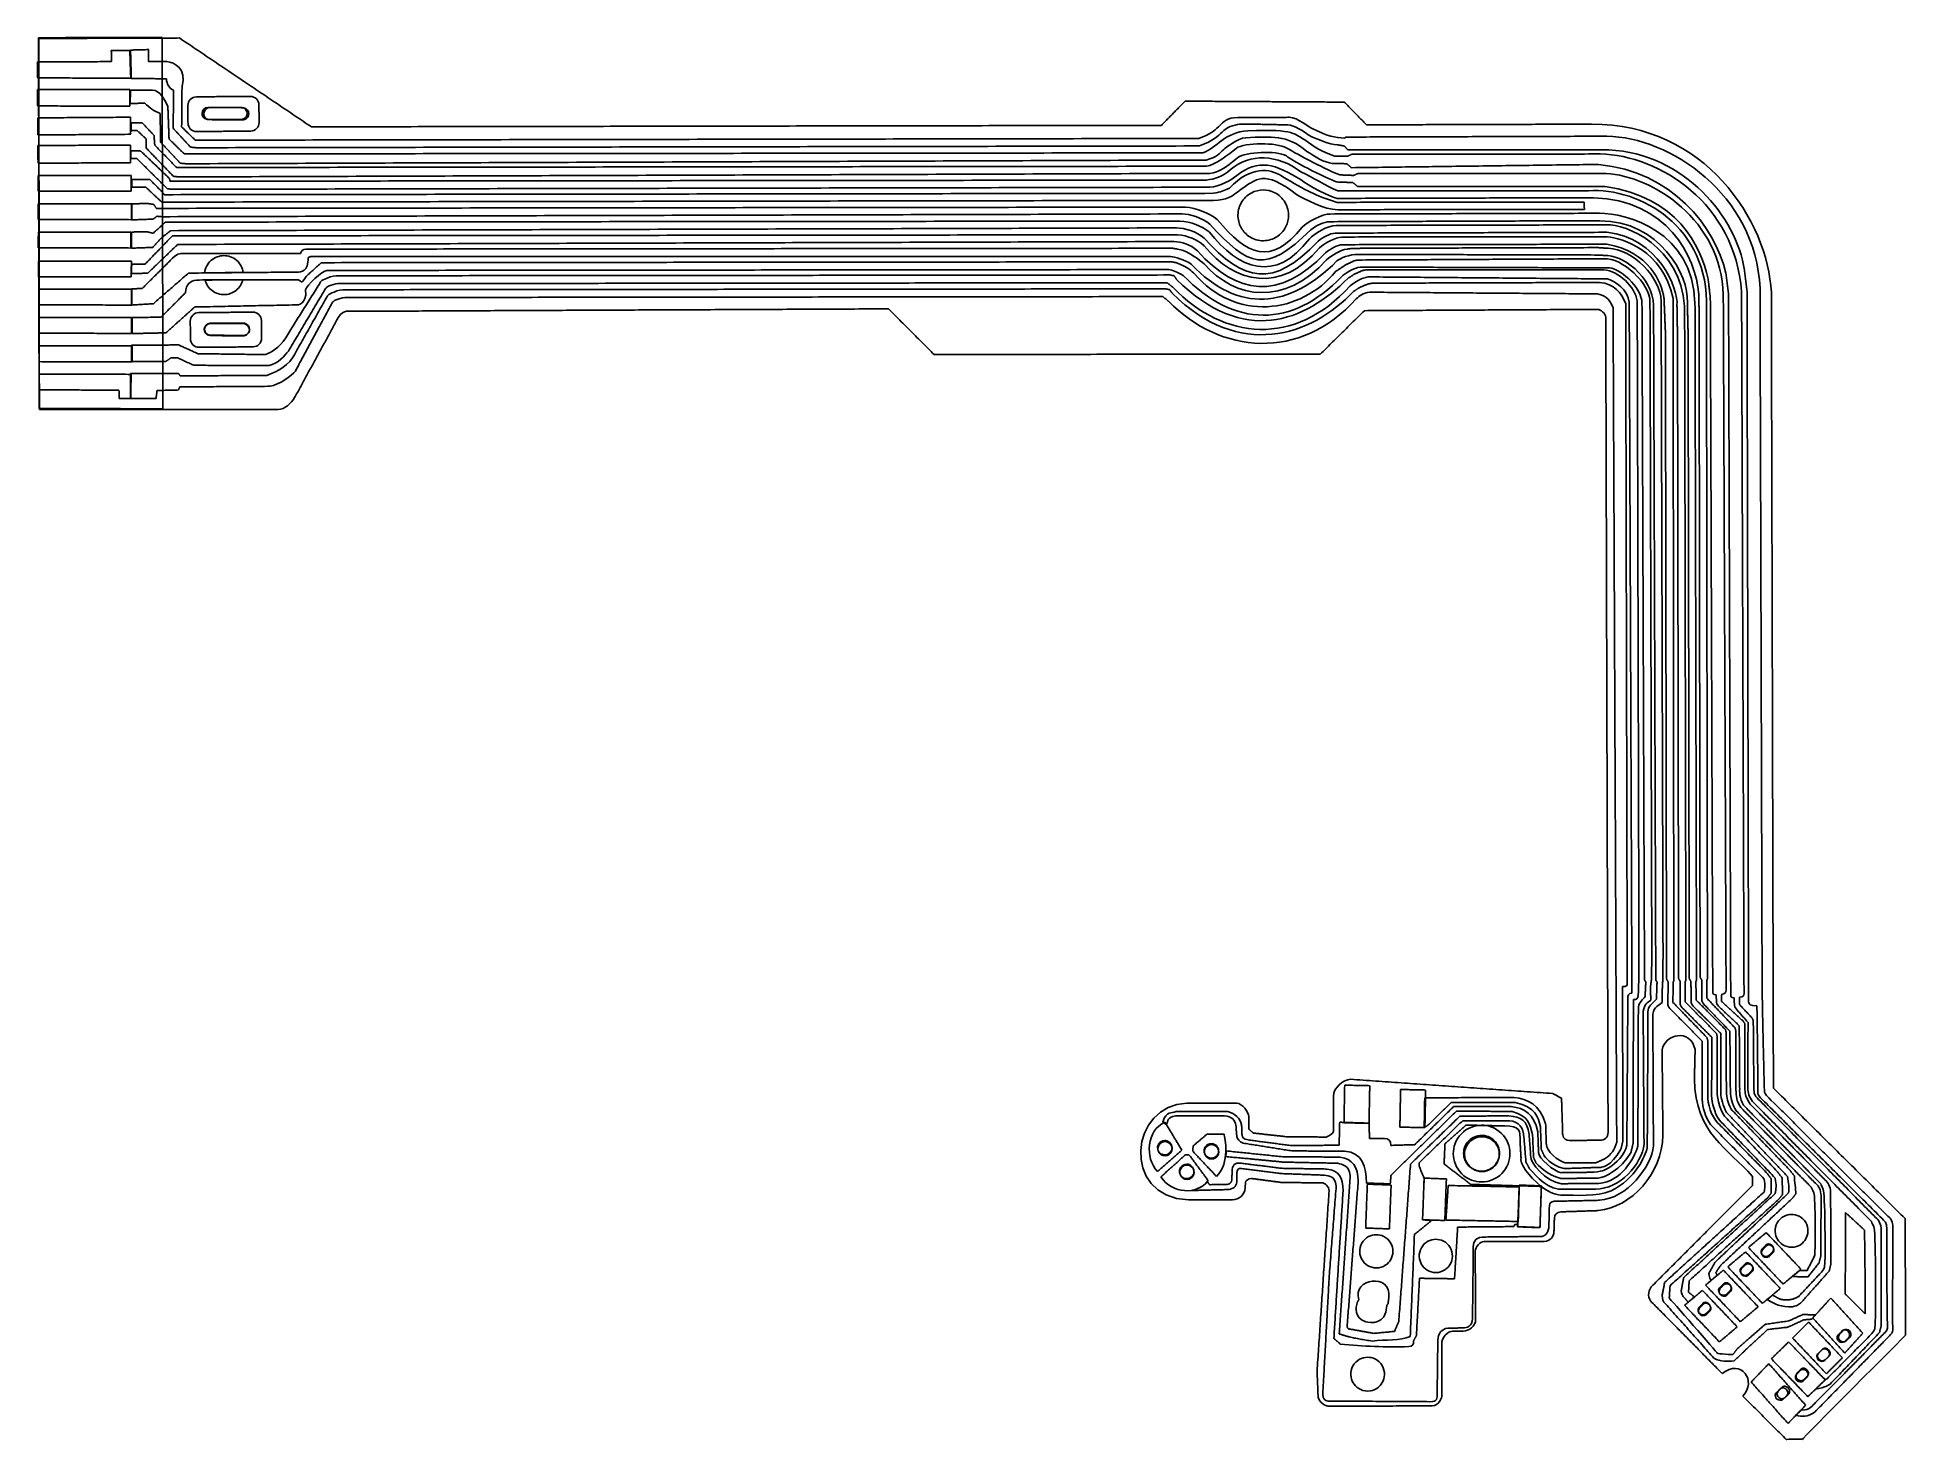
# Model space of a CAD drawing. Header units: millimetres. Extents: x 54 to 136.3, y -73.4 to -11.6.
import ezdxf

# ---------------------------------------------------------------- set-up
doc = ezdxf.new("R2010")
doc.units = ezdxf.units.MM
for name, color, linetype in [('Shape', 7, 'CONTINUOUS'), ('Shape001', 7, 'CONTINUOUS'), ('Shape002', 7, 'CONTINUOUS'), ('Shape003', 7, 'CONTINUOUS'), ('Shape004', 7, 'CONTINUOUS'), ('Shape005', 7, 'CONTINUOUS'), ('Shape006', 7, 'CONTINUOUS'), ('Shape007', 7, 'CONTINUOUS'), ('Shape008', 7, 'CONTINUOUS'), ('Shape009', 7, 'CONTINUOUS'), ('Shape010', 7, 'CONTINUOUS'), ('Shape011', 7, 'CONTINUOUS'), ('Shape012', 7, 'CONTINUOUS'), ('Shape013', 7, 'CONTINUOUS'), ('Shape014', 7, 'CONTINUOUS'), ('Shape015', 7, 'CONTINUOUS'), ('Shape016', 7, 'CONTINUOUS'), ('Shape017', 7, 'CONTINUOUS'), ('Shape018', 7, 'CONTINUOUS'), ('Shape019', 7, 'CONTINUOUS'), ('Shape020', 7, 'CONTINUOUS'), ('Shape021', 7, 'CONTINUOUS'), ('Shape022', 7, 'CONTINUOUS'), ('Shape023', 7, 'CONTINUOUS'), ('Shape024', 7, 'CONTINUOUS'), ('Shape025', 7, 'CONTINUOUS'), ('Shape026', 7, 'CONTINUOUS'), ('Shape027', 7, 'CONTINUOUS'), ('Shape028', 7, 'CONTINUOUS'), ('Shape029', 7, 'CONTINUOUS'), ('Shape030', 7, 'CONTINUOUS'), ('Shape031', 7, 'CONTINUOUS'), ('Shape032', 7, 'CONTINUOUS'), ('Shape033', 7, 'CONTINUOUS'), ('Shape034', 7, 'CONTINUOUS'), ('Shape035', 7, 'CONTINUOUS'), ('Shape036', 7, 'CONTINUOUS'), ('Shape037', 7, 'CONTINUOUS'), ('Shape038', 7, 'CONTINUOUS'), ('Shape039', 7, 'CONTINUOUS'), ('Shape040', 7, 'CONTINUOUS'), ('Shape041', 7, 'CONTINUOUS'), ('Shape042', 7, 'CONTINUOUS'), ('Shape043', 7, 'CONTINUOUS'), ('Shape044', 7, 'CONTINUOUS'), ('Shape045', 7, 'CONTINUOUS'), ('Shape046', 7, 'CONTINUOUS'), ('Shape047', 7, 'CONTINUOUS'), ('Shape048', 7, 'CONTINUOUS'), ('Shape049', 7, 'CONTINUOUS'), ('Shape050', 7, 'CONTINUOUS'), ('Shape051', 7, 'CONTINUOUS'), ('Shape052', 7, 'CONTINUOUS'), ('Shape053', 7, 'CONTINUOUS'), ('Shape054', 7, 'CONTINUOUS'), ('Shape055', 7, 'CONTINUOUS'), ('Shape056', 7, 'CONTINUOUS'), ('Shape057', 7, 'CONTINUOUS'), ('Shape058', 7, 'CONTINUOUS'), ('Shape059', 7, 'CONTINUOUS'), ('Shape060', 7, 'CONTINUOUS'), ('Shape061', 7, 'CONTINUOUS'), ('Shape062', 7, 'CONTINUOUS'), ('Shape063', 7, 'CONTINUOUS'), ('Shape064', 7, 'CONTINUOUS'), ('Shape065', 7, 'CONTINUOUS'), ('Shape066', 7, 'CONTINUOUS'), ('Shape067', 7, 'CONTINUOUS'), ('Shape068', 7, 'CONTINUOUS'), ('Shape069', 7, 'CONTINUOUS'), ('Shape070', 7, 'CONTINUOUS'), ('Shape071', 7, 'CONTINUOUS'), ('Shape072', 7, 'CONTINUOUS'), ('Shape073', 7, 'CONTINUOUS'), ('Shape074', 7, 'CONTINUOUS'), ('Shape075', 7, 'CONTINUOUS'), ('Shape076', 7, 'CONTINUOUS'), ('Shape077', 7, 'CONTINUOUS'), ('Shape078', 7, 'CONTINUOUS'), ('Shape079', 7, 'CONTINUOUS'), ('Shape080', 7, 'CONTINUOUS'), ('Shape081', 7, 'CONTINUOUS'), ('Shape082', 7, 'CONTINUOUS'), ('Shape083', 7, 'CONTINUOUS'), ('Shape084', 7, 'CONTINUOUS'), ('Shape085', 7, 'CONTINUOUS'), ('Shape086', 7, 'CONTINUOUS'), ('Shape087', 7, 'CONTINUOUS'), ('Shape088', 7, 'CONTINUOUS'), ('Shape089', 7, 'CONTINUOUS'), ('Shape090', 7, 'CONTINUOUS'), ('Shape091', 7, 'CONTINUOUS'), ('Shape092', 7, 'CONTINUOUS'), ('Shape093', 7, 'CONTINUOUS'), ('Shape094', 7, 'CONTINUOUS'), ('Shape095', 7, 'CONTINUOUS'), ('Shape096', 7, 'CONTINUOUS'), ('Shape097', 7, 'CONTINUOUS'), ('Shape098', 7, 'CONTINUOUS'), ('Shape099', 7, 'CONTINUOUS'), ('Shape100', 7, 'CONTINUOUS'), ('Shape1000', 7, 'CONTINUOUS'), ('Shape1001', 7, 'CONTINUOUS'), ('Shape1002', 7, 'CONTINUOUS'), ('Shape1003', 7, 'CONTINUOUS'), ('Shape1004', 7, 'CONTINUOUS'), ('Shape1005', 7, 'CONTINUOUS'), ('Shape1006', 7, 'CONTINUOUS'), ('Shape1007', 7, 'CONTINUOUS'), ('Shape1008', 7, 'CONTINUOUS'), ('Shape1009', 7, 'CONTINUOUS'), ('Shape101', 7, 'CONTINUOUS'), ('Shape1010', 7, 'CONTINUOUS'), ('Shape1011', 7, 'CONTINUOUS'), ('Shape1012', 7, 'CONTINUOUS'), ('Shape1013', 7, 'CONTINUOUS'), ('Shape1014', 7, 'CONTINUOUS'), ('Shape1015', 7, 'CONTINUOUS'), ('Shape1016', 7, 'CONTINUOUS'), ('Shape1017', 7, 'CONTINUOUS'), ('Shape1018', 7, 'CONTINUOUS'), ('Shape1019', 7, 'CONTINUOUS'), ('Shape102', 7, 'CONTINUOUS'), ('Shape1020', 7, 'CONTINUOUS'), ('Shape1021', 7, 'CONTINUOUS'), ('Shape1022', 7, 'CONTINUOUS'), ('Shape1023', 7, 'CONTINUOUS'), ('Shape1024', 7, 'CONTINUOUS'), ('Shape1025', 7, 'CONTINUOUS'), ('Shape1026', 7, 'CONTINUOUS'), ('Shape1027', 7, 'CONTINUOUS'), ('Shape1028', 7, 'CONTINUOUS'), ('Shape1029', 7, 'CONTINUOUS'), ('Shape103', 7, 'CONTINUOUS'), ('Shape1030', 7, 'CONTINUOUS'), ('Shape1031', 7, 'CONTINUOUS'), ('Shape1032', 7, 'CONTINUOUS'), ('Shape1033', 7, 'CONTINUOUS'), ('Shape1034', 7, 'CONTINUOUS'), ('Shape1035', 7, 'CONTINUOUS'), ('Shape1036', 7, 'CONTINUOUS'), ('Shape1037', 7, 'CONTINUOUS'), ('Shape1038', 7, 'CONTINUOUS'), ('Shape1039', 7, 'CONTINUOUS'), ('Shape104', 7, 'CONTINUOUS'), ('Shape1040', 7, 'CONTINUOUS'), ('Shape1041', 7, 'CONTINUOUS'), ('Shape1042', 7, 'CONTINUOUS'), ('Shape1043', 7, 'CONTINUOUS'), ('Shape1044', 7, 'CONTINUOUS'), ('Shape1045', 7, 'CONTINUOUS'), ('Shape1046', 7, 'CONTINUOUS'), ('Shape1047', 7, 'CONTINUOUS'), ('Shape1048', 7, 'CONTINUOUS'), ('Shape1049', 7, 'CONTINUOUS'), ('Shape105', 7, 'CONTINUOUS'), ('Shape1050', 7, 'CONTINUOUS'), ('Shape1051', 7, 'CONTINUOUS'), ('Shape1052', 7, 'CONTINUOUS'), ('Shape1053', 7, 'CONTINUOUS'), ('Shape1054', 7, 'CONTINUOUS'), ('Shape1055', 7, 'CONTINUOUS'), ('Shape1056', 7, 'CONTINUOUS'), ('Shape1057', 7, 'CONTINUOUS'), ('Shape1058', 7, 'CONTINUOUS'), ('Shape1059', 7, 'CONTINUOUS'), ('Shape106', 7, 'CONTINUOUS'), ('Shape1060', 7, 'CONTINUOUS'), ('Shape1061', 7, 'CONTINUOUS'), ('Shape1062', 7, 'CONTINUOUS'), ('Shape1063', 7, 'CONTINUOUS'), ('Shape1064', 7, 'CONTINUOUS'), ('Shape107', 7, 'CONTINUOUS'), ('Shape108', 7, 'CONTINUOUS'), ('Shape109', 7, 'CONTINUOUS'), ('Shape110', 7, 'CONTINUOUS'), ('Shape111', 7, 'CONTINUOUS'), ('Shape112', 7, 'CONTINUOUS'), ('Shape113', 7, 'CONTINUOUS'), ('Shape114', 7, 'CONTINUOUS'), ('Shape115', 7, 'CONTINUOUS'), ('Shape116', 7, 'CONTINUOUS'), ('Shape117', 7, 'CONTINUOUS'), ('Shape118', 7, 'CONTINUOUS'), ('Shape119', 7, 'CONTINUOUS'), ('Shape120', 7, 'CONTINUOUS'), ('Shape121', 7, 'CONTINUOUS'), ('Shape122', 7, 'CONTINUOUS'), ('Shape123', 7, 'CONTINUOUS'), ('Shape124', 7, 'CONTINUOUS'), ('Shape125', 7, 'CONTINUOUS'), ('Shape126', 7, 'CONTINUOUS'), ('Shape127', 7, 'CONTINUOUS'), ('Shape128', 7, 'CONTINUOUS'), ('Shape129', 7, 'CONTINUOUS'), ('Shape130', 7, 'CONTINUOUS'), ('Shape131', 7, 'CONTINUOUS'), ('Shape132', 7, 'CONTINUOUS'), ('Shape133', 7, 'CONTINUOUS'), ('Shape134', 7, 'CONTINUOUS'), ('Shape135', 7, 'CONTINUOUS'), ('Shape136', 7, 'CONTINUOUS'), ('Shape137', 7, 'CONTINUOUS'), ('Shape138', 7, 'CONTINUOUS'), ('Shape139', 7, 'CONTINUOUS'), ('Shape140', 7, 'CONTINUOUS'), ('Shape141', 7, 'CONTINUOUS'), ('Shape142', 7, 'CONTINUOUS'), ('Shape143', 7, 'CONTINUOUS'), ('Shape144', 7, 'CONTINUOUS'), ('Shape145', 7, 'CONTINUOUS'), ('Shape146', 7, 'CONTINUOUS'), ('Shape147', 7, 'CONTINUOUS'), ('Shape148', 7, 'CONTINUOUS'), ('Shape149', 7, 'CONTINUOUS'), ('Shape150', 7, 'CONTINUOUS'), ('Shape151', 7, 'CONTINUOUS'), ('Shape152', 7, 'CONTINUOUS'), ('Shape153', 7, 'CONTINUOUS'), ('Shape154', 7, 'CONTINUOUS'), ('Shape155', 7, 'CONTINUOUS'), ('Shape156', 7, 'CONTINUOUS'), ('Shape157', 7, 'CONTINUOUS'), ('Shape158', 7, 'CONTINUOUS'), ('Shape159', 7, 'CONTINUOUS'), ('Shape160', 7, 'CONTINUOUS'), ('Shape161', 7, 'CONTINUOUS'), ('Shape162', 7, 'CONTINUOUS'), ('Shape163', 7, 'CONTINUOUS'), ('Shape164', 7, 'CONTINUOUS'), ('Shape165', 7, 'CONTINUOUS'), ('Shape166', 7, 'CONTINUOUS'), ('Shape167', 7, 'CONTINUOUS'), ('Shape168', 7, 'CONTINUOUS'), ('Shape169', 7, 'CONTINUOUS'), ('Shape170', 7, 'CONTINUOUS'), ('Shape171', 7, 'CONTINUOUS'), ('Shape172', 7, 'CONTINUOUS'), ('Shape173', 7, 'CONTINUOUS'), ('Shape174', 7, 'CONTINUOUS'), ('Shape175', 7, 'CONTINUOUS'), ('Shape176', 7, 'CONTINUOUS'), ('Shape177', 7, 'CONTINUOUS'), ('Shape178', 7, 'CONTINUOUS'), ('Shape179', 7, 'CONTINUOUS'), ('Shape180', 7, 'CONTINUOUS'), ('Shape181', 7, 'CONTINUOUS'), ('Shape182', 7, 'CONTINUOUS'), ('Shape183', 7, 'CONTINUOUS'), ('Shape184', 7, 'CONTINUOUS'), ('Shape185', 7, 'CONTINUOUS'), ('Shape186', 7, 'CONTINUOUS'), ('Shape187', 7, 'CONTINUOUS'), ('Shape188', 7, 'CONTINUOUS'), ('Shape189', 7, 'CONTINUOUS'), ('Shape190', 7, 'CONTINUOUS'), ('Shape191', 7, 'CONTINUOUS'), ('Shape192', 7, 'CONTINUOUS'), ('Shape193', 7, 'CONTINUOUS'), ('Shape194', 7, 'CONTINUOUS'), ('Shape195', 7, 'CONTINUOUS'), ('Shape196', 7, 'CONTINUOUS'), ('Shape197', 7, 'CONTINUOUS'), ('Shape198', 7, 'CONTINUOUS'), ('Shape199', 7, 'CONTINUOUS'), ('Shape200', 7, 'CONTINUOUS'), ('Shape201', 7, 'CONTINUOUS'), ('Shape202', 7, 'CONTINUOUS'), ('Shape203', 7, 'CONTINUOUS'), ('Shape204', 7, 'CONTINUOUS'), ('Shape205', 7, 'CONTINUOUS'), ('Shape206', 7, 'CONTINUOUS'), ('Shape207', 7, 'CONTINUOUS'), ('Shape208', 7, 'CONTINUOUS'), ('Shape209', 7, 'CONTINUOUS'), ('Shape210', 7, 'CONTINUOUS'), ('Shape211', 7, 'CONTINUOUS'), ('Shape212', 7, 'CONTINUOUS'), ('Shape213', 7, 'CONTINUOUS'), ('Shape214', 7, 'CONTINUOUS'), ('Shape215', 7, 'CONTINUOUS'), ('Shape216', 7, 'CONTINUOUS'), ('Shape217', 7, 'CONTINUOUS'), ('Shape218', 7, 'CONTINUOUS'), ('Shape219', 7, 'CONTINUOUS'), ('Shape220', 7, 'CONTINUOUS'), ('Shape221', 7, 'CONTINUOUS'), ('Shape222', 7, 'CONTINUOUS'), ('Shape223', 7, 'CONTINUOUS'), ('Shape224', 7, 'CONTINUOUS'), ('Shape225', 7, 'CONTINUOUS'), ('Shape226', 7, 'CONTINUOUS'), ('Shape227', 7, 'CONTINUOUS'), ('Shape228', 7, 'CONTINUOUS'), ('Shape229', 7, 'CONTINUOUS'), ('Shape230', 7, 'CONTINUOUS'), ('Shape231', 7, 'CONTINUOUS'), ('Shape232', 7, 'CONTINUOUS'), ('Shape233', 7, 'CONTINUOUS'), ('Shape234', 7, 'CONTINUOUS'), ('Shape235', 7, 'CONTINUOUS'), ('Shape236', 7, 'CONTINUOUS'), ('Shape237', 7, 'CONTINUOUS'), ('Shape238', 7, 'CONTINUOUS'), ('Shape239', 7, 'CONTINUOUS'), ('Shape240', 7, 'CONTINUOUS'), ('Shape241', 7, 'CONTINUOUS'), ('Shape242', 7, 'CONTINUOUS'), ('Shape243', 7, 'CONTINUOUS'), ('Shape244', 7, 'CONTINUOUS'), ('Shape245', 7, 'CONTINUOUS'), ('Shape246', 7, 'CONTINUOUS'), ('Shape247', 7, 'CONTINUOUS'), ('Shape248', 7, 'CONTINUOUS'), ('Shape249', 7, 'CONTINUOUS'), ('Shape250', 7, 'CONTINUOUS'), ('Shape251', 7, 'CONTINUOUS'), ('Shape252', 7, 'CONTINUOUS'), ('Shape253', 7, 'CONTINUOUS'), ('Shape254', 7, 'CONTINUOUS'), ('Shape255', 7, 'CONTINUOUS'), ('Shape256', 7, 'CONTINUOUS'), ('Shape257', 7, 'CONTINUOUS'), ('Shape258', 7, 'CONTINUOUS'), ('Shape259', 7, 'CONTINUOUS'), ('Shape260', 7, 'CONTINUOUS'), ('Shape261', 7, 'CONTINUOUS'), ('Shape262', 7, 'CONTINUOUS'), ('Shape263', 7, 'CONTINUOUS'), ('Shape264', 7, 'CONTINUOUS'), ('Shape265', 7, 'CONTINUOUS'), ('Shape266', 7, 'CONTINUOUS'), ('Shape267', 7, 'CONTINUOUS'), ('Shape268', 7, 'CONTINUOUS'), ('Shape269', 7, 'CONTINUOUS'), ('Shape270', 7, 'CONTINUOUS'), ('Shape271', 7, 'CONTINUOUS'), ('Shape272', 7, 'CONTINUOUS'), ('Shape273', 7, 'CONTINUOUS'), ('Shape274', 7, 'CONTINUOUS'), ('Shape275', 7, 'CONTINUOUS'), ('Shape276', 7, 'CONTINUOUS'), ('Shape277', 7, 'CONTINUOUS'), ('Shape278', 7, 'CONTINUOUS'), ('Shape279', 7, 'CONTINUOUS'), ('Shape280', 7, 'CONTINUOUS'), ('Shape281', 7, 'CONTINUOUS'), ('Shape282', 7, 'CONTINUOUS'), ('Shape283', 7, 'CONTINUOUS'), ('Shape284', 7, 'CONTINUOUS'), ('Shape285', 7, 'CONTINUOUS'), ('Shape286', 7, 'CONTINUOUS'), ('Shape287', 7, 'CONTINUOUS'), ('Shape288', 7, 'CONTINUOUS'), ('Shape289', 7, 'CONTINUOUS'), ('Shape290', 7, 'CONTINUOUS'), ('Shape291', 7, 'CONTINUOUS'), ('Shape292', 7, 'CONTINUOUS'), ('Shape293', 7, 'CONTINUOUS'), ('Shape294', 7, 'CONTINUOUS'), ('Shape295', 7, 'CONTINUOUS'), ('Shape296', 7, 'CONTINUOUS'), ('Shape297', 7, 'CONTINUOUS'), ('Shape298', 7, 'CONTINUOUS'), ('Shape299', 7, 'CONTINUOUS'), ('Shape300', 7, 'CONTINUOUS'), ('Shape301', 7, 'CONTINUOUS'), ('Shape302', 7, 'CONTINUOUS'), ('Shape303', 7, 'CONTINUOUS'), ('Shape304', 7, 'CONTINUOUS'), ('Shape305', 7, 'CONTINUOUS'), ('Shape306', 7, 'CONTINUOUS'), ('Shape307', 7, 'CONTINUOUS'), ('Shape308', 7, 'CONTINUOUS'), ('Shape309', 7, 'CONTINUOUS'), ('Shape310', 7, 'CONTINUOUS'), ('Shape311', 7, 'CONTINUOUS'), ('Shape312', 7, 'CONTINUOUS'), ('Shape313', 7, 'CONTINUOUS'), ('Shape314', 7, 'CONTINUOUS'), ('Shape315', 7, 'CONTINUOUS'), ('Shape316', 7, 'CONTINUOUS'), ('Shape317', 7, 'CONTINUOUS'), ('Shape318', 7, 'CONTINUOUS'), ('Shape319', 7, 'CONTINUOUS'), ('Shape320', 7, 'CONTINUOUS'), ('Shape321', 7, 'CONTINUOUS'), ('Shape322', 7, 'CONTINUOUS'), ('Shape323', 7, 'CONTINUOUS'), ('Shape324', 7, 'CONTINUOUS'), ('Shape325', 7, 'CONTINUOUS'), ('Shape326', 7, 'CONTINUOUS'), ('Shape327', 7, 'CONTINUOUS'), ('Shape328', 7, 'CONTINUOUS'), ('Shape329', 7, 'CONTINUOUS'), ('Shape330', 7, 'CONTINUOUS'), ('Shape331', 7, 'CONTINUOUS'), ('Shape332', 7, 'CONTINUOUS'), ('Shape333', 7, 'CONTINUOUS'), ('Shape334', 7, 'CONTINUOUS'), ('Shape335', 7, 'CONTINUOUS'), ('Shape336', 7, 'CONTINUOUS'), ('Shape337', 7, 'CONTINUOUS'), ('Shape338', 7, 'CONTINUOUS'), ('Shape339', 7, 'CONTINUOUS'), ('Shape340', 7, 'CONTINUOUS'), ('Shape341', 7, 'CONTINUOUS'), ('Shape342', 7, 'CONTINUOUS'), ('Shape343', 7, 'CONTINUOUS'), ('Shape344', 7, 'CONTINUOUS'), ('Shape345', 7, 'CONTINUOUS'), ('Shape346', 7, 'CONTINUOUS'), ('Shape347', 7, 'CONTINUOUS'), ('Shape348', 7, 'CONTINUOUS'), ('Shape349', 7, 'CONTINUOUS'), ('Shape350', 7, 'CONTINUOUS'), ('Shape351', 7, 'CONTINUOUS'), ('Shape352', 7, 'CONTINUOUS'), ('Shape353', 7, 'CONTINUOUS'), ('Shape354', 7, 'CONTINUOUS'), ('Shape355', 7, 'CONTINUOUS'), ('Shape356', 7, 'CONTINUOUS'), ('Shape357', 7, 'CONTINUOUS'), ('Shape358', 7, 'CONTINUOUS'), ('Shape359', 7, 'CONTINUOUS'), ('Shape360', 7, 'CONTINUOUS'), ('Shape361', 7, 'CONTINUOUS'), ('Shape362', 7, 'CONTINUOUS'), ('Shape363', 7, 'CONTINUOUS'), ('Shape364', 7, 'CONTINUOUS'), ('Shape365', 7, 'CONTINUOUS'), ('Shape366', 7, 'CONTINUOUS'), ('Shape367', 7, 'CONTINUOUS'), ('Shape368', 7, 'CONTINUOUS'), ('Shape369', 7, 'CONTINUOUS'), ('Shape370', 7, 'CONTINUOUS'), ('Shape371', 7, 'CONTINUOUS'), ('Shape372', 7, 'CONTINUOUS'), ('Shape373', 7, 'CONTINUOUS'), ('Shape374', 7, 'CONTINUOUS'), ('Shape375', 7, 'CONTINUOUS'), ('Shape376', 7, 'CONTINUOUS'), ('Shape377', 7, 'CONTINUOUS'), ('Shape378', 7, 'CONTINUOUS'), ('Shape379', 7, 'CONTINUOUS'), ('Shape380', 7, 'CONTINUOUS'), ('Shape381', 7, 'CONTINUOUS'), ('Shape382', 7, 'CONTINUOUS'), ('Shape383', 7, 'CONTINUOUS'), ('Shape384', 7, 'CONTINUOUS'), ('Shape385', 7, 'CONTINUOUS'), ('Shape386', 7, 'CONTINUOUS'), ('Shape387', 7, 'CONTINUOUS'), ('Shape388', 7, 'CONTINUOUS'), ('Shape389', 7, 'CONTINUOUS'), ('Shape390', 7, 'CONTINUOUS'), ('Shape391', 7, 'CONTINUOUS'), ('Shape392', 7, 'CONTINUOUS'), ('Shape393', 7, 'CONTINUOUS'), ('Shape394', 7, 'CONTINUOUS'), ('Shape395', 7, 'CONTINUOUS'), ('Shape396', 7, 'CONTINUOUS'), ('Shape397', 7, 'CONTINUOUS'), ('Shape398', 7, 'CONTINUOUS'), ('Shape399', 7, 'CONTINUOUS'), ('Shape400', 7, 'CONTINUOUS'), ('Shape401', 7, 'CONTINUOUS'), ('Shape402', 7, 'CONTINUOUS'), ('Shape403', 7, 'CONTINUOUS'), ('Shape404', 7, 'CONTINUOUS'), ('Shape405', 7, 'CONTINUOUS'), ('Shape406', 7, 'CONTINUOUS'), ('Shape407', 7, 'CONTINUOUS'), ('Shape408', 7, 'CONTINUOUS'), ('Shape409', 7, 'CONTINUOUS'), ('Shape410', 7, 'CONTINUOUS'), ('Shape411', 7, 'CONTINUOUS'), ('Shape412', 7, 'CONTINUOUS'), ('Shape413', 7, 'CONTINUOUS'), ('Shape414', 7, 'CONTINUOUS'), ('Shape415', 7, 'CONTINUOUS'), ('Shape416', 7, 'CONTINUOUS'), ('Shape417', 7, 'CONTINUOUS'), ('Shape418', 7, 'CONTINUOUS'), ('Shape419', 7, 'CONTINUOUS'), ('Shape420', 7, 'CONTINUOUS'), ('Shape421', 7, 'CONTINUOUS'), ('Shape422', 7, 'CONTINUOUS'), ('Shape423', 7, 'CONTINUOUS'), ('Shape424', 7, 'CONTINUOUS'), ('Shape425', 7, 'CONTINUOUS'), ('Shape426', 7, 'CONTINUOUS'), ('Shape427', 7, 'CONTINUOUS'), ('Shape428', 7, 'CONTINUOUS'), ('Shape429', 7, 'CONTINUOUS'), ('Shape430', 7, 'CONTINUOUS'), ('Shape431', 7, 'CONTINUOUS'), ('Shape432', 7, 'CONTINUOUS'), ('Shape433', 7, 'CONTINUOUS'), ('Shape434', 7, 'CONTINUOUS'), ('Shape435', 7, 'CONTINUOUS'), ('Shape436', 7, 'CONTINUOUS'), ('Shape437', 7, 'CONTINUOUS'), ('Shape438', 7, 'CONTINUOUS'), ('Shape439', 7, 'CONTINUOUS'), ('Shape440', 7, 'CONTINUOUS'), ('Shape441', 7, 'CONTINUOUS'), ('Shape442', 7, 'CONTINUOUS'), ('Shape443', 7, 'CONTINUOUS'), ('Shape444', 7, 'CONTINUOUS'), ('Shape445', 7, 'CONTINUOUS'), ('Shape446', 7, 'CONTINUOUS'), ('Shape447', 7, 'CONTINUOUS'), ('Shape448', 7, 'CONTINUOUS'), ('Shape449', 7, 'CONTINUOUS'), ('Shape450', 7, 'CONTINUOUS'), ('Shape451', 7, 'CONTINUOUS'), ('Shape452', 7, 'CONTINUOUS'), ('Shape453', 7, 'CONTINUOUS'), ('Shape454', 7, 'CONTINUOUS'), ('Shape455', 7, 'CONTINUOUS'), ('Shape456', 7, 'CONTINUOUS'), ('Shape457', 7, 'CONTINUOUS'), ('Shape458', 7, 'CONTINUOUS'), ('Shape459', 7, 'CONTINUOUS'), ('Shape460', 7, 'CONTINUOUS'), ('Shape461', 7, 'CONTINUOUS'), ('Shape462', 7, 'CONTINUOUS'), ('Shape463', 7, 'CONTINUOUS'), ('Shape464', 7, 'CONTINUOUS'), ('Shape465', 7, 'CONTINUOUS'), ('Shape466', 7, 'CONTINUOUS'), ('Shape467', 7, 'CONTINUOUS'), ('Shape468', 7, 'CONTINUOUS'), ('Shape469', 7, 'CONTINUOUS'), ('Shape470', 7, 'CONTINUOUS'), ('Shape471', 7, 'CONTINUOUS'), ('Shape472', 7, 'CONTINUOUS'), ('Shape473', 7, 'CONTINUOUS'), ('Shape474', 7, 'CONTINUOUS'), ('Shape475', 7, 'CONTINUOUS'), ('Shape476', 7, 'CONTINUOUS'), ('Shape477', 7, 'CONTINUOUS'), ('Shape478', 7, 'CONTINUOUS'), ('Shape479', 7, 'CONTINUOUS'), ('Shape480', 7, 'CONTINUOUS'), ('Shape481', 7, 'CONTINUOUS'), ('Shape482', 7, 'CONTINUOUS'), ('Shape483', 7, 'CONTINUOUS'), ('Shape484', 7, 'CONTINUOUS'), ('Shape485', 7, 'CONTINUOUS'), ('Shape486', 7, 'CONTINUOUS'), ('Shape487', 7, 'CONTINUOUS'), ('Shape488', 7, 'CONTINUOUS'), ('Shape489', 7, 'CONTINUOUS'), ('Shape490', 7, 'CONTINUOUS'), ('Shape491', 7, 'CONTINUOUS'), ('Shape492', 7, 'CONTINUOUS'), ('Shape493', 7, 'CONTINUOUS'), ('Shape494', 7, 'CONTINUOUS'), ('Shape495', 7, 'CONTINUOUS'), ('Shape496', 7, 'CONTINUOUS'), ('Shape497', 7, 'CONTINUOUS'), ('Shape498', 7, 'CONTINUOUS'), ('Shape499', 7, 'CONTINUOUS'), ('Shape500', 7, 'CONTINUOUS'), ('Shape501', 7, 'CONTINUOUS'), ('Shape502', 7, 'CONTINUOUS'), ('Shape503', 7, 'CONTINUOUS'), ('Shape504', 7, 'CONTINUOUS'), ('Shape505', 7, 'CONTINUOUS'), ('Shape506', 7, 'CONTINUOUS'), ('Shape507', 7, 'CONTINUOUS'), ('Shape508', 7, 'CONTINUOUS'), ('Shape509', 7, 'CONTINUOUS'), ('Shape510', 7, 'CONTINUOUS'), ('Shape511', 7, 'CONTINUOUS'), ('Shape512', 7, 'CONTINUOUS'), ('Shape513', 7, 'CONTINUOUS'), ('Shape514', 7, 'CONTINUOUS'), ('Shape515', 7, 'CONTINUOUS'), ('Shape516', 7, 'CONTINUOUS'), ('Shape517', 7, 'CONTINUOUS'), ('Shape518', 7, 'CONTINUOUS'), ('Shape519', 7, 'CONTINUOUS'), ('Shape520', 7, 'CONTINUOUS'), ('Shape521', 7, 'CONTINUOUS'), ('Shape522', 7, 'CONTINUOUS'), ('Shape523', 7, 'CONTINUOUS'), ('Shape524', 7, 'CONTINUOUS'), ('Shape525', 7, 'CONTINUOUS'), ('Shape526', 7, 'CONTINUOUS'), ('Shape527', 7, 'CONTINUOUS'), ('Shape528', 7, 'CONTINUOUS'), ('Shape529', 7, 'CONTINUOUS'), ('Shape530', 7, 'CONTINUOUS'), ('Shape531', 7, 'CONTINUOUS'), ('Shape532', 7, 'CONTINUOUS'), ('Shape533', 7, 'CONTINUOUS'), ('Shape534', 7, 'CONTINUOUS'), ('Shape535', 7, 'CONTINUOUS'), ('Shape536', 7, 'CONTINUOUS'), ('Shape537', 7, 'CONTINUOUS'), ('Shape538', 7, 'CONTINUOUS'), ('Shape539', 7, 'CONTINUOUS'), ('Shape540', 7, 'CONTINUOUS'), ('Shape541', 7, 'CONTINUOUS'), ('Shape542', 7, 'CONTINUOUS'), ('Shape543', 7, 'CONTINUOUS'), ('Shape544', 7, 'CONTINUOUS'), ('Shape545', 7, 'CONTINUOUS'), ('Shape546', 7, 'CONTINUOUS'), ('Shape547', 7, 'CONTINUOUS'), ('Shape548', 7, 'CONTINUOUS'), ('Shape549', 7, 'CONTINUOUS'), ('Shape550', 7, 'CONTINUOUS'), ('Shape551', 7, 'CONTINUOUS'), ('Shape552', 7, 'CONTINUOUS'), ('Shape553', 7, 'CONTINUOUS'), ('Shape554', 7, 'CONTINUOUS'), ('Shape555', 7, 'CONTINUOUS'), ('Shape556', 7, 'CONTINUOUS'), ('Shape557', 7, 'CONTINUOUS'), ('Shape558', 7, 'CONTINUOUS'), ('Shape559', 7, 'CONTINUOUS'), ('Shape560', 7, 'CONTINUOUS'), ('Shape561', 7, 'CONTINUOUS'), ('Shape562', 7, 'CONTINUOUS'), ('Shape563', 7, 'CONTINUOUS'), ('Shape564', 7, 'CONTINUOUS'), ('Shape565', 7, 'CONTINUOUS'), ('Shape566', 7, 'CONTINUOUS'), ('Shape567', 7, 'CONTINUOUS'), ('Shape568', 7, 'CONTINUOUS'), ('Shape569', 7, 'CONTINUOUS'), ('Shape570', 7, 'CONTINUOUS'), ('Shape571', 7, 'CONTINUOUS'), ('Shape572', 7, 'CONTINUOUS'), ('Shape573', 7, 'CONTINUOUS'), ('Shape574', 7, 'CONTINUOUS'), ('Shape575', 7, 'CONTINUOUS'), ('Shape576', 7, 'CONTINUOUS'), ('Shape577', 7, 'CONTINUOUS'), ('Shape578', 7, 'CONTINUOUS'), ('Shape579', 7, 'CONTINUOUS'), ('Shape580', 7, 'CONTINUOUS'), ('Shape581', 7, 'CONTINUOUS'), ('Shape582', 7, 'CONTINUOUS'), ('Shape583', 7, 'CONTINUOUS'), ('Shape584', 7, 'CONTINUOUS'), ('Shape585', 7, 'CONTINUOUS'), ('Shape586', 7, 'CONTINUOUS'), ('Shape587', 7, 'CONTINUOUS'), ('Shape588', 7, 'CONTINUOUS'), ('Shape589', 7, 'CONTINUOUS'), ('Shape590', 7, 'CONTINUOUS'), ('Shape591', 7, 'CONTINUOUS'), ('Shape592', 7, 'CONTINUOUS'), ('Shape593', 7, 'CONTINUOUS'), ('Shape594', 7, 'CONTINUOUS'), ('Shape595', 7, 'CONTINUOUS'), ('Shape596', 7, 'CONTINUOUS'), ('Shape597', 7, 'CONTINUOUS'), ('Shape598', 7, 'CONTINUOUS'), ('Shape599', 7, 'CONTINUOUS'), ('Shape600', 7, 'CONTINUOUS'), ('Shape601', 7, 'CONTINUOUS'), ('Shape602', 7, 'CONTINUOUS'), ('Shape603', 7, 'CONTINUOUS'), ('Shape604', 7, 'CONTINUOUS'), ('Shape605', 7, 'CONTINUOUS'), ('Shape606', 7, 'CONTINUOUS'), ('Shape607', 7, 'CONTINUOUS'), ('Shape608', 7, 'CONTINUOUS'), ('Shape609', 7, 'CONTINUOUS'), ('Shape610', 7, 'CONTINUOUS'), ('Shape611', 7, 'CONTINUOUS'), ('Shape612', 7, 'CONTINUOUS'), ('Shape613', 7, 'CONTINUOUS'), ('Shape614', 7, 'CONTINUOUS'), ('Shape615', 7, 'CONTINUOUS'), ('Shape616', 7, 'CONTINUOUS'), ('Shape617', 7, 'CONTINUOUS'), ('Shape618', 7, 'CONTINUOUS'), ('Shape619', 7, 'CONTINUOUS'), ('Shape620', 7, 'CONTINUOUS'), ('Shape621', 7, 'CONTINUOUS'), ('Shape622', 7, 'CONTINUOUS'), ('Shape623', 7, 'CONTINUOUS'), ('Shape624', 7, 'CONTINUOUS'), ('Shape625', 7, 'CONTINUOUS'), ('Shape626', 7, 'CONTINUOUS'), ('Shape627', 7, 'CONTINUOUS'), ('Shape628', 7, 'CONTINUOUS'), ('Shape629', 7, 'CONTINUOUS'), ('Shape630', 7, 'CONTINUOUS'), ('Shape631', 7, 'CONTINUOUS'), ('Shape632', 7, 'CONTINUOUS'), ('Shape633', 7, 'CONTINUOUS'), ('Shape634', 7, 'CONTINUOUS'), ('Shape635', 7, 'CONTINUOUS'), ('Shape636', 7, 'CONTINUOUS'), ('Shape637', 7, 'CONTINUOUS'), ('Shape638', 7, 'CONTINUOUS'), ('Shape639', 7, 'CONTINUOUS'), ('Shape640', 7, 'CONTINUOUS'), ('Shape641', 7, 'CONTINUOUS'), ('Shape642', 7, 'CONTINUOUS'), ('Shape643', 7, 'CONTINUOUS'), ('Shape644', 7, 'CONTINUOUS'), ('Shape645', 7, 'CONTINUOUS'), ('Shape646', 7, 'CONTINUOUS'), ('Shape647', 7, 'CONTINUOUS'), ('Shape648', 7, 'CONTINUOUS'), ('Shape649', 7, 'CONTINUOUS'), ('Shape650', 7, 'CONTINUOUS'), ('Shape651', 7, 'CONTINUOUS'), ('Shape652', 7, 'CONTINUOUS'), ('Shape653', 7, 'CONTINUOUS'), ('Shape654', 7, 'CONTINUOUS'), ('Shape655', 7, 'CONTINUOUS'), ('Shape656', 7, 'CONTINUOUS'), ('Shape657', 7, 'CONTINUOUS'), ('Shape658', 7, 'CONTINUOUS'), ('Shape659', 7, 'CONTINUOUS'), ('Shape660', 7, 'CONTINUOUS'), ('Shape661', 7, 'CONTINUOUS'), ('Shape662', 7, 'CONTINUOUS'), ('Shape663', 7, 'CONTINUOUS'), ('Shape664', 7, 'CONTINUOUS'), ('Shape665', 7, 'CONTINUOUS'), ('Shape666', 7, 'CONTINUOUS'), ('Shape667', 7, 'CONTINUOUS'), ('Shape668', 7, 'CONTINUOUS'), ('Shape669', 7, 'CONTINUOUS'), ('Shape670', 7, 'CONTINUOUS'), ('Shape671', 7, 'CONTINUOUS'), ('Shape672', 7, 'CONTINUOUS'), ('Shape673', 7, 'CONTINUOUS'), ('Shape674', 7, 'CONTINUOUS'), ('Shape675', 7, 'CONTINUOUS'), ('Shape676', 7, 'CONTINUOUS'), ('Shape677', 7, 'CONTINUOUS'), ('Shape678', 7, 'CONTINUOUS'), ('Shape679', 7, 'CONTINUOUS'), ('Shape680', 7, 'CONTINUOUS'), ('Shape681', 7, 'CONTINUOUS'), ('Shape682', 7, 'CONTINUOUS'), ('Shape683', 7, 'CONTINUOUS'), ('Shape684', 7, 'CONTINUOUS'), ('Shape685', 7, 'CONTINUOUS'), ('Shape686', 7, 'CONTINUOUS'), ('Shape687', 7, 'CONTINUOUS'), ('Shape688', 7, 'CONTINUOUS'), ('Shape689', 7, 'CONTINUOUS'), ('Shape690', 7, 'CONTINUOUS'), ('Shape691', 7, 'CONTINUOUS'), ('Shape692', 7, 'CONTINUOUS'), ('Shape693', 7, 'CONTINUOUS'), ('Shape694', 7, 'CONTINUOUS'), ('Shape695', 7, 'CONTINUOUS'), ('Shape696', 7, 'CONTINUOUS'), ('Shape697', 7, 'CONTINUOUS'), ('Shape698', 7, 'CONTINUOUS'), ('Shape699', 7, 'CONTINUOUS'), ('Shape700', 7, 'CONTINUOUS'), ('Shape701', 7, 'CONTINUOUS'), ('Shape702', 7, 'CONTINUOUS'), ('Shape703', 7, 'CONTINUOUS'), ('Shape704', 7, 'CONTINUOUS'), ('Shape705', 7, 'CONTINUOUS'), ('Shape706', 7, 'CONTINUOUS'), ('Shape707', 7, 'CONTINUOUS'), ('Shape708', 7, 'CONTINUOUS'), ('Shape709', 7, 'CONTINUOUS'), ('Shape710', 7, 'CONTINUOUS'), ('Shape711', 7, 'CONTINUOUS'), ('Shape712', 7, 'CONTINUOUS'), ('Shape713', 7, 'CONTINUOUS'), ('Shape714', 7, 'CONTINUOUS'), ('Shape715', 7, 'CONTINUOUS'), ('Shape716', 7, 'CONTINUOUS'), ('Shape717', 7, 'CONTINUOUS'), ('Shape718', 7, 'CONTINUOUS'), ('Shape719', 7, 'CONTINUOUS'), ('Shape720', 7, 'CONTINUOUS'), ('Shape721', 7, 'CONTINUOUS'), ('Shape722', 7, 'CONTINUOUS'), ('Shape723', 7, 'CONTINUOUS'), ('Shape724', 7, 'CONTINUOUS'), ('Shape725', 7, 'CONTINUOUS'), ('Shape726', 7, 'CONTINUOUS'), ('Shape727', 7, 'CONTINUOUS'), ('Shape728', 7, 'CONTINUOUS'), ('Shape729', 7, 'CONTINUOUS'), ('Shape730', 7, 'CONTINUOUS'), ('Shape731', 7, 'CONTINUOUS'), ('Shape732', 7, 'CONTINUOUS'), ('Shape733', 7, 'CONTINUOUS'), ('Shape734', 7, 'CONTINUOUS'), ('Shape735', 7, 'CONTINUOUS'), ('Shape736', 7, 'CONTINUOUS'), ('Shape737', 7, 'CONTINUOUS'), ('Shape738', 7, 'CONTINUOUS'), ('Shape739', 7, 'CONTINUOUS'), ('Shape740', 7, 'CONTINUOUS'), ('Shape741', 7, 'CONTINUOUS'), ('Shape742', 7, 'CONTINUOUS'), ('Shape743', 7, 'CONTINUOUS'), ('Shape744', 7, 'CONTINUOUS'), ('Shape745', 7, 'CONTINUOUS'), ('Shape746', 7, 'CONTINUOUS'), ('Shape747', 7, 'CONTINUOUS'), ('Shape748', 7, 'CONTINUOUS'), ('Shape749', 7, 'CONTINUOUS'), ('Shape750', 7, 'CONTINUOUS'), ('Shape751', 7, 'CONTINUOUS'), ('Shape752', 7, 'CONTINUOUS'), ('Shape753', 7, 'CONTINUOUS'), ('Shape754', 7, 'CONTINUOUS'), ('Shape755', 7, 'CONTINUOUS'), ('Shape756', 7, 'CONTINUOUS'), ('Shape757', 7, 'CONTINUOUS'), ('Shape758', 7, 'CONTINUOUS'), ('Shape759', 7, 'CONTINUOUS'), ('Shape760', 7, 'CONTINUOUS'), ('Shape761', 7, 'CONTINUOUS'), ('Shape762', 7, 'CONTINUOUS'), ('Shape763', 7, 'CONTINUOUS'), ('Shape764', 7, 'CONTINUOUS'), ('Shape765', 7, 'CONTINUOUS'), ('Shape766', 7, 'CONTINUOUS'), ('Shape767', 7, 'CONTINUOUS'), ('Shape768', 7, 'CONTINUOUS'), ('Shape769', 7, 'CONTINUOUS'), ('Shape770', 7, 'CONTINUOUS'), ('Shape771', 7, 'CONTINUOUS'), ('Shape772', 7, 'CONTINUOUS'), ('Shape773', 7, 'CONTINUOUS'), ('Shape774', 7, 'CONTINUOUS'), ('Shape775', 7, 'CONTINUOUS'), ('Shape776', 7, 'CONTINUOUS'), ('Shape777', 7, 'CONTINUOUS'), ('Shape778', 7, 'CONTINUOUS'), ('Shape779', 7, 'CONTINUOUS'), ('Shape780', 7, 'CONTINUOUS'), ('Shape781', 7, 'CONTINUOUS'), ('Shape782', 7, 'CONTINUOUS'), ('Shape783', 7, 'CONTINUOUS'), ('Shape784', 7, 'CONTINUOUS'), ('Shape785', 7, 'CONTINUOUS'), ('Shape786', 7, 'CONTINUOUS'), ('Shape787', 7, 'CONTINUOUS'), ('Shape788', 7, 'CONTINUOUS'), ('Shape789', 7, 'CONTINUOUS'), ('Shape790', 7, 'CONTINUOUS'), ('Shape791', 7, 'CONTINUOUS'), ('Shape792', 7, 'CONTINUOUS'), ('Shape793', 7, 'CONTINUOUS'), ('Shape794', 7, 'CONTINUOUS'), ('Shape795', 7, 'CONTINUOUS'), ('Shape796', 7, 'CONTINUOUS'), ('Shape797', 7, 'CONTINUOUS'), ('Shape798', 7, 'CONTINUOUS'), ('Shape799', 7, 'CONTINUOUS'), ('Shape800', 7, 'CONTINUOUS'), ('Shape801', 7, 'CONTINUOUS'), ('Shape802', 7, 'CONTINUOUS'), ('Shape803', 7, 'CONTINUOUS'), ('Shape804', 7, 'CONTINUOUS'), ('Shape805', 7, 'CONTINUOUS'), ('Shape806', 7, 'CONTINUOUS'), ('Shape807', 7, 'CONTINUOUS'), ('Shape808', 7, 'CONTINUOUS'), ('Shape809', 7, 'CONTINUOUS'), ('Shape810', 7, 'CONTINUOUS'), ('Shape811', 7, 'CONTINUOUS'), ('Shape812', 7, 'CONTINUOUS'), ('Shape813', 7, 'CONTINUOUS'), ('Shape814', 7, 'CONTINUOUS'), ('Shape815', 7, 'CONTINUOUS'), ('Shape816', 7, 'CONTINUOUS'), ('Shape817', 7, 'CONTINUOUS'), ('Shape818', 7, 'CONTINUOUS'), ('Shape819', 7, 'CONTINUOUS'), ('Shape820', 7, 'CONTINUOUS'), ('Shape821', 7, 'CONTINUOUS'), ('Shape822', 7, 'CONTINUOUS'), ('Shape823', 7, 'CONTINUOUS'), ('Shape824', 7, 'CONTINUOUS'), ('Shape825', 7, 'CONTINUOUS'), ('Shape826', 7, 'CONTINUOUS'), ('Shape827', 7, 'CONTINUOUS'), ('Shape828', 7, 'CONTINUOUS'), ('Shape829', 7, 'CONTINUOUS'), ('Shape830', 7, 'CONTINUOUS'), ('Shape831', 7, 'CONTINUOUS'), ('Shape832', 7, 'CONTINUOUS'), ('Shape833', 7, 'CONTINUOUS'), ('Shape834', 7, 'CONTINUOUS'), ('Shape835', 7, 'CONTINUOUS'), ('Shape836', 7, 'CONTINUOUS'), ('Shape837', 7, 'CONTINUOUS'), ('Shape838', 7, 'CONTINUOUS'), ('Shape839', 7, 'CONTINUOUS'), ('Shape840', 7, 'CONTINUOUS'), ('Shape841', 7, 'CONTINUOUS'), ('Shape842', 7, 'CONTINUOUS'), ('Shape843', 7, 'CONTINUOUS'), ('Shape844', 7, 'CONTINUOUS'), ('Shape845', 7, 'CONTINUOUS'), ('Shape846', 7, 'CONTINUOUS'), ('Shape847', 7, 'CONTINUOUS'), ('Shape848', 7, 'CONTINUOUS'), ('Shape849', 7, 'CONTINUOUS'), ('Shape850', 7, 'CONTINUOUS'), ('Shape851', 7, 'CONTINUOUS'), ('Shape852', 7, 'CONTINUOUS'), ('Shape853', 7, 'CONTINUOUS'), ('Shape854', 7, 'CONTINUOUS'), ('Shape855', 7, 'CONTINUOUS'), ('Shape856', 7, 'CONTINUOUS'), ('Shape857', 7, 'CONTINUOUS'), ('Shape858', 7, 'CONTINUOUS'), ('Shape859', 7, 'CONTINUOUS'), ('Shape860', 7, 'CONTINUOUS'), ('Shape861', 7, 'CONTINUOUS'), ('Shape862', 7, 'CONTINUOUS'), ('Shape863', 7, 'CONTINUOUS'), ('Shape864', 7, 'CONTINUOUS'), ('Shape865', 7, 'CONTINUOUS'), ('Shape866', 7, 'CONTINUOUS'), ('Shape867', 7, 'CONTINUOUS'), ('Shape868', 7, 'CONTINUOUS'), ('Shape869', 7, 'CONTINUOUS'), ('Shape870', 7, 'CONTINUOUS'), ('Shape871', 7, 'CONTINUOUS'), ('Shape872', 7, 'CONTINUOUS'), ('Shape873', 7, 'CONTINUOUS'), ('Shape874', 7, 'CONTINUOUS'), ('Shape875', 7, 'CONTINUOUS'), ('Shape876', 7, 'CONTINUOUS'), ('Shape877', 7, 'CONTINUOUS'), ('Shape878', 7, 'CONTINUOUS'), ('Shape879', 7, 'CONTINUOUS'), ('Shape880', 7, 'CONTINUOUS'), ('Shape881', 7, 'CONTINUOUS'), ('Shape882', 7, 'CONTINUOUS'), ('Shape883', 7, 'CONTINUOUS'), ('Shape884', 7, 'CONTINUOUS'), ('Shape885', 7, 'CONTINUOUS'), ('Shape886', 7, 'CONTINUOUS'), ('Shape887', 7, 'CONTINUOUS'), ('Shape888', 7, 'CONTINUOUS'), ('Shape889', 7, 'CONTINUOUS'), ('Shape890', 7, 'CONTINUOUS'), ('Shape891', 7, 'CONTINUOUS'), ('Shape892', 7, 'CONTINUOUS'), ('Shape893', 7, 'CONTINUOUS'), ('Shape894', 7, 'CONTINUOUS'), ('Shape895', 7, 'CONTINUOUS'), ('Shape896', 7, 'CONTINUOUS'), ('Shape897', 7, 'CONTINUOUS'), ('Shape898', 7, 'CONTINUOUS'), ('Shape899', 7, 'CONTINUOUS'), ('Shape900', 7, 'CONTINUOUS'), ('Shape901', 7, 'CONTINUOUS'), ('Shape902', 7, 'CONTINUOUS'), ('Shape903', 7, 'CONTINUOUS'), ('Shape904', 7, 'CONTINUOUS'), ('Shape905', 7, 'CONTINUOUS'), ('Shape906', 7, 'CONTINUOUS'), ('Shape907', 7, 'CONTINUOUS'), ('Shape908', 7, 'CONTINUOUS'), ('Shape909', 7, 'CONTINUOUS'), ('Shape910', 7, 'CONTINUOUS'), ('Shape911', 7, 'CONTINUOUS'), ('Shape912', 7, 'CONTINUOUS'), ('Shape913', 7, 'CONTINUOUS'), ('Shape914', 7, 'CONTINUOUS'), ('Shape915', 7, 'CONTINUOUS'), ('Shape916', 7, 'CONTINUOUS'), ('Shape917', 7, 'CONTINUOUS'), ('Shape918', 7, 'CONTINUOUS'), ('Shape919', 7, 'CONTINUOUS'), ('Shape920', 7, 'CONTINUOUS'), ('Shape921', 7, 'CONTINUOUS'), ('Shape922', 7, 'CONTINUOUS'), ('Shape923', 7, 'CONTINUOUS'), ('Shape924', 7, 'CONTINUOUS'), ('Shape925', 7, 'CONTINUOUS'), ('Shape926', 7, 'CONTINUOUS'), ('Shape927', 7, 'CONTINUOUS'), ('Shape928', 7, 'CONTINUOUS'), ('Shape929', 7, 'CONTINUOUS'), ('Shape930', 7, 'CONTINUOUS'), ('Shape931', 7, 'CONTINUOUS'), ('Shape932', 7, 'CONTINUOUS'), ('Shape933', 7, 'CONTINUOUS'), ('Shape934', 7, 'CONTINUOUS'), ('Shape935', 7, 'CONTINUOUS'), ('Shape936', 7, 'CONTINUOUS'), ('Shape937', 7, 'CONTINUOUS'), ('Shape938', 7, 'CONTINUOUS'), ('Shape939', 7, 'CONTINUOUS'), ('Shape940', 7, 'CONTINUOUS'), ('Shape941', 7, 'CONTINUOUS'), ('Shape942', 7, 'CONTINUOUS'), ('Shape943', 7, 'CONTINUOUS'), ('Shape944', 7, 'CONTINUOUS'), ('Shape945', 7, 'CONTINUOUS'), ('Shape946', 7, 'CONTINUOUS'), ('Shape947', 7, 'CONTINUOUS'), ('Shape948', 7, 'CONTINUOUS'), ('Shape949', 7, 'CONTINUOUS'), ('Shape950', 7, 'CONTINUOUS'), ('Shape951', 7, 'CONTINUOUS'), ('Shape952', 7, 'CONTINUOUS'), ('Shape953', 7, 'CONTINUOUS'), ('Shape954', 7, 'CONTINUOUS'), ('Shape955', 7, 'CONTINUOUS'), ('Shape956', 7, 'CONTINUOUS'), ('Shape957', 7, 'CONTINUOUS'), ('Shape958', 7, 'CONTINUOUS'), ('Shape959', 7, 'CONTINUOUS'), ('Shape960', 7, 'CONTINUOUS'), ('Shape961', 7, 'CONTINUOUS'), ('Shape962', 7, 'CONTINUOUS'), ('Shape963', 7, 'CONTINUOUS'), ('Shape964', 7, 'CONTINUOUS'), ('Shape965', 7, 'CONTINUOUS'), ('Shape966', 7, 'CONTINUOUS'), ('Shape967', 7, 'CONTINUOUS'), ('Shape968', 7, 'CONTINUOUS'), ('Shape969', 7, 'CONTINUOUS'), ('Shape970', 7, 'CONTINUOUS'), ('Shape971', 7, 'CONTINUOUS'), ('Shape972', 7, 'CONTINUOUS'), ('Shape973', 7, 'CONTINUOUS'), ('Shape974', 7, 'CONTINUOUS'), ('Shape975', 7, 'CONTINUOUS'), ('Shape976', 7, 'CONTINUOUS'), ('Shape977', 7, 'CONTINUOUS'), ('Shape978', 7, 'CONTINUOUS'), ('Shape979', 7, 'CONTINUOUS'), ('Shape980', 7, 'CONTINUOUS'), ('Shape981', 7, 'CONTINUOUS'), ('Shape982', 7, 'CONTINUOUS'), ('Shape983', 7, 'CONTINUOUS'), ('Shape984', 7, 'CONTINUOUS'), ('Shape985', 7, 'CONTINUOUS'), ('Shape986', 7, 'CONTINUOUS'), ('Shape987', 7, 'CONTINUOUS'), ('Shape988', 7, 'CONTINUOUS'), ('Shape989', 7, 'CONTINUOUS'), ('Shape990', 7, 'CONTINUOUS'), ('Shape991', 7, 'CONTINUOUS'), ('Shape992', 7, 'CONTINUOUS'), ('Shape993', 7, 'CONTINUOUS'), ('Shape994', 7, 'CONTINUOUS'), ('Shape995', 7, 'CONTINUOUS'), ('Shape996', 7, 'CONTINUOUS'), ('Shape997', 7, 'CONTINUOUS'), ('Shape998', 7, 'CONTINUOUS'), ('Shape999', 7, 'CONTINUOUS')]:
    doc.layers.add(name, color=color, linetype=linetype)

msp = doc.modelspace()

# ---------------------------------------------------------------- linework, layer by layer
at = {"layer": 'Shape'}
msp.add_open_spline([(59.5036, -11.6404), (59.5426, -28.0036)], degree=1, dxfattribs=at)
at = {"layer": 'Shape001'}
msp.add_open_spline([(59.5426, -28.0036), (54.0855, -27.9876)], degree=1, dxfattribs=at)
at = {"layer": 'Shape002'}
msp.add_open_spline([(54.0855, -27.9876), (54.0622, -11.6573)], degree=1, dxfattribs=at)
at = {"layer": 'Shape003'}
msp.add_open_spline([(54.0622, -11.6573), (59.5036, -11.6404)], degree=1, dxfattribs=at)
at = {"layer": 'Shape004'}
msp.add_open_spline([(58.1138, -26.4524), (58.1257, -26.4472), (60.2306, -26.456), (60.2306, -26.456)], degree=3, dxfattribs=at)
at = {"layer": 'Shape005'}
msp.add_open_spline([(60.2306, -26.456), (60.3056, -26.548)], degree=1, dxfattribs=at)
at = {"layer": 'Shape006'}
msp.add_open_spline([(60.3056, -26.548), (64.1218, -26.5396)], degree=1, dxfattribs=at)
at = {"layer": 'Shape007'}
msp.add_open_spline([(64.1218, -26.5396), (64.3564, -26.4388), (64.952, -26.217), (65.2547, -25.7549)], degree=3, dxfattribs=at)
at = {"layer": 'Shape008'}
msp.add_open_spline([(65.2547, -25.7549), (66.7355, -23.1238)], degree=1, dxfattribs=at)
at = {"layer": 'Shape009'}
msp.add_open_spline([(66.7355, -23.1238), (66.794, -23.0267), (66.7699, -22.9803), (67.0787, -22.8604)], degree=3, dxfattribs=at)
at = {"layer": 'Shape010'}
msp.add_open_spline([(67.0787, -22.8604), (67.2471, -22.7781), (67.4276, -22.7688), (67.608, -22.7585)], degree=3, dxfattribs=at)
at = {"layer": 'Shape011'}
msp.add_open_spline([(67.608, -22.7585), (103.716, -22.7197)], degree=1, dxfattribs=at)
at = {"layer": 'Shape012'}
msp.add_open_spline([(103.716, -22.7197), (103.891, -22.7559)], degree=1, dxfattribs=at)
at = {"layer": 'Shape013'}
msp.add_open_spline([(103.891, -22.7559), (104.002, -22.9126)], degree=1, dxfattribs=at)
at = {"layer": 'Shape014'}
msp.add_open_spline([(104.002, -22.9126), (106.957, -25.8468), (110.097, -24.8238), (112.008, -22.8191)], degree=3, dxfattribs=at)
at = {"layer": 'Shape015'}
msp.add_open_spline([(112.008, -22.8191), (112.282, -22.6459)], degree=1, dxfattribs=at)
at = {"layer": 'Shape016'}
msp.add_open_spline([(112.282, -22.6459), (112.646, -22.5002)], degree=1, dxfattribs=at)
at = {"layer": 'Shape017'}
msp.add_open_spline([(112.646, -22.5002), (112.821, -22.4692)], degree=1, dxfattribs=at)
at = {"layer": 'Shape018'}
msp.add_open_spline([(112.821, -22.4692), (122.829, -22.4384)], degree=1, dxfattribs=at)
at = {"layer": 'Shape019'}
msp.add_open_spline([(122.829, -22.4384), (123.488, -22.495), (123.777, -22.8834), (123.978, -23.3732)], degree=3, dxfattribs=at)
at = {"layer": 'Shape020'}
msp.add_open_spline([(123.978, -23.3732), (124.047, -53.2959)], degree=1, dxfattribs=at)
at = {"layer": 'Shape021'}
msp.add_open_spline([(124.047, -53.2959), (124.041, -53.4242), (124.032, -53.458), (123.837, -53.4518)], degree=3, dxfattribs=at)
at = {"layer": 'Shape022'}
msp.add_open_spline([(123.837, -53.4518), (123.857, -60.2475)], degree=1, dxfattribs=at)
at = {"layer": 'Shape023'}
msp.add_open_spline([(123.857, -60.2475), (123.769, -60.6227)], degree=1, dxfattribs=at)
at = {"layer": 'Shape024'}
msp.add_open_spline([(123.769, -60.6227), (123.317, -61.4113), (122.948, -61.402), (122.877, -61.4224)], degree=3, dxfattribs=at)
at = {"layer": 'Shape025'}
msp.add_open_spline([(122.877, -61.4224), (121.266, -61.4753)], degree=1, dxfattribs=at)
at = {"layer": 'Shape026'}
msp.add_open_spline([(121.266, -61.4753), (120.623, -61.3249), (120.442, -60.9404), (120.374, -60.8882)], degree=3, dxfattribs=at)
at = {"layer": 'Shape027'}
msp.add_open_spline([(120.374, -60.8882), (120.262, -60.6243)], degree=1, dxfattribs=at)
at = {"layer": 'Shape028'}
msp.add_open_spline([(120.262, -60.6243), (120.223, -59.6346)], degree=1, dxfattribs=at)
at = {"layer": 'Shape029'}
msp.add_open_spline([(120.223, -59.6346), (120.108, -59.2111), (120.043, -58.7749), (119.107, -58.5611)], degree=3, dxfattribs=at)
at = {"layer": 'Shape030'}
msp.add_open_spline([(119.107, -58.5611), (116.289, -58.5716)], degree=1, dxfattribs=at)
at = {"layer": 'Shape031'}
msp.add_open_spline([(116.289, -58.5716), (115.332, -59.5082)], degree=1, dxfattribs=at)
at = {"layer": 'Shape032'}
msp.add_open_spline([(115.332, -59.5082), (115.168, -59.6358)], degree=1, dxfattribs=at)
at = {"layer": 'Shape033'}
msp.add_open_spline([(115.168, -59.6358), (115.104, -59.642)], degree=1, dxfattribs=at)
at = {"layer": 'Shape034'}
msp.add_open_spline([(115.104, -59.642), (115.125, -58.3578)], degree=1, dxfattribs=at)
at = {"layer": 'Shape035'}
msp.add_open_spline([(115.125, -58.3578), (119.07, -58.3431)], degree=1, dxfattribs=at)
at = {"layer": 'Shape036'}
msp.add_open_spline([(119.07, -58.3431), (119.66, -58.42), (120.191, -58.6385), (120.452, -59.5061)], degree=3, dxfattribs=at)
at = {"layer": 'Shape037'}
msp.add_open_spline([(120.452, -59.5061), (120.484, -60.4218)], degree=1, dxfattribs=at)
at = {"layer": 'Shape038'}
msp.add_open_spline([(120.484, -60.4218), (120.457, -60.6613), (121.027, -61.18), (121.312, -61.2183)], degree=3, dxfattribs=at)
at = {"layer": 'Shape039'}
msp.add_open_spline([(121.312, -61.2183), (122.663, -61.2228)], degree=1, dxfattribs=at)
at = {"layer": 'Shape040'}
msp.add_open_spline([(122.663, -61.2228), (123.077, -61.035)], degree=1, dxfattribs=at)
at = {"layer": 'Shape041'}
msp.add_open_spline([(123.077, -61.035), (123.317, -60.8622), (123.51, -60.6435), (123.584, -60.3113)], degree=3, dxfattribs=at)
at = {"layer": 'Shape042'}
msp.add_open_spline([(123.584, -60.3113), (123.424, -23.5491)], degree=1, dxfattribs=at)
at = {"layer": 'Shape043'}
msp.add_open_spline([(123.424, -23.5491), (123.255, -23.0906), (122.997, -23.0103), (122.736, -22.9411)], degree=3, dxfattribs=at)
at = {"layer": 'Shape044'}
msp.add_open_spline([(122.736, -22.9411), (112.696, -22.8684)], degree=1, dxfattribs=at)
at = {"layer": 'Shape045'}
msp.add_open_spline([(112.696, -22.8684), (112.4, -22.9008), (112.253, -23.0313), (112.1, -23.1581)], degree=3, dxfattribs=at)
at = {"layer": 'Shape046'}
msp.add_open_spline([(112.1, -23.1581), (109.665, -25.9237), (106.096, -25.5871), (103.846, -23.2686)], degree=3, dxfattribs=at)
at = {"layer": 'Shape047'}
msp.add_open_spline([(103.846, -23.2686), (103.583, -23.0603)], degree=1, dxfattribs=at)
at = {"layer": 'Shape048'}
msp.add_open_spline([(103.583, -23.0603), (67.653, -23.1034)], degree=1, dxfattribs=at)
at = {"layer": 'Shape049'}
msp.add_open_spline([(67.653, -23.1034), (67.3986, -23.0916), (67.0704, -23.2215), (67.0168, -23.3037)], degree=3, dxfattribs=at)
at = {"layer": 'Shape050'}
msp.add_open_spline([(67.0168, -23.3037), (65.3741, -26.3447)], degree=1, dxfattribs=at)
at = {"layer": 'Shape051'}
msp.add_open_spline([(65.3741, -26.3447), (65.2299, -26.5287), (64.6425, -26.9552), (64.2687, -27.0131)], degree=3, dxfattribs=at)
at = {"layer": 'Shape052'}
msp.add_open_spline([(64.2687, -27.0131), (60.2802, -27.039)], degree=1, dxfattribs=at)
at = {"layer": 'Shape053'}
msp.add_open_spline([(60.2802, -27.039), (60.2299, -27.1756)], degree=1, dxfattribs=at)
at = {"layer": 'Shape054'}
msp.add_open_spline([(60.2299, -27.1756), (59.2827, -27.1982)], degree=1, dxfattribs=at)
at = {"layer": 'Shape055'}
msp.add_open_spline([(59.2827, -27.1982), (59.2371, -27.5435)], degree=1, dxfattribs=at)
at = {"layer": 'Shape056'}
msp.add_open_spline([(59.2371, -27.5435), (58.1098, -27.5513)], degree=1, dxfattribs=at)
at = {"layer": 'Shape057'}
msp.add_open_spline([(58.1098, -27.5513), (58.1138, -26.4524)], degree=1, dxfattribs=at)
at = {"layer": 'Shape058'}
msp.add_open_spline([(58.1608, -25.2033), (60.2357, -25.1906)], degree=1, dxfattribs=at)
at = {"layer": 'Shape059'}
msp.add_open_spline([(60.2357, -25.1906), (61.0835, -25.577)], degree=1, dxfattribs=at)
at = {"layer": 'Shape060'}
msp.add_open_spline([(61.0835, -25.577), (64.0729, -25.6163)], degree=1, dxfattribs=at)
at = {"layer": 'Shape061'}
msp.add_open_spline([(64.0729, -25.6163), (64.3075, -25.5156), (64.6454, -25.3349), (64.9482, -24.8729)], degree=3, dxfattribs=at)
at = {"layer": 'Shape062'}
msp.add_open_spline([(64.9482, -24.8729), (66.4324, -22.5095)], degree=1, dxfattribs=at)
at = {"layer": 'Shape063'}
msp.add_open_spline([(66.4324, -22.5095), (66.491, -22.4123), (66.4669, -22.366), (66.7756, -22.2461)], degree=3, dxfattribs=at)
at = {"layer": 'Shape064'}
msp.add_open_spline([(66.7756, -22.2461), (66.944, -22.1637), (67.1245, -22.1544), (67.3051, -22.1442)], degree=3, dxfattribs=at)
at = {"layer": 'Shape065'}
msp.add_open_spline([(67.3051, -22.1442), (103.911, -22.1091)], degree=1, dxfattribs=at)
at = {"layer": 'Shape066'}
msp.add_open_spline([(103.911, -22.1091), (104.085, -22.1451)], degree=1, dxfattribs=at)
at = {"layer": 'Shape067'}
msp.add_open_spline([(104.085, -22.1451), (104.195, -22.302)], degree=1, dxfattribs=at)
at = {"layer": 'Shape068'}
msp.add_open_spline([(104.195, -22.302), (107.152, -25.236), (109.835, -24.1783), (111.751, -22.2484)], degree=3, dxfattribs=at)
at = {"layer": 'Shape069'}
msp.add_open_spline([(111.751, -22.2484), (112.025, -22.0751)], degree=1, dxfattribs=at)
at = {"layer": 'Shape070'}
msp.add_open_spline([(112.025, -22.0751), (112.381, -21.9117)], degree=1, dxfattribs=at)
at = {"layer": 'Shape071'}
msp.add_open_spline([(112.381, -21.9117), (112.556, -21.8808)], degree=1, dxfattribs=at)
at = {"layer": 'Shape072'}
msp.add_open_spline([(112.556, -21.8808), (123.011, -21.8794)], degree=1, dxfattribs=at)
at = {"layer": 'Shape073'}
msp.add_open_spline([(123.011, -21.8794), (123.683, -21.9452), (124.387, -22.6186), (124.487, -23.2427)], degree=3, dxfattribs=at)
at = {"layer": 'Shape074'}
msp.add_open_spline([(124.487, -23.2427), (124.565, -52.8052)], degree=1, dxfattribs=at)
at = {"layer": 'Shape075'}
msp.add_open_spline([(124.565, -52.8052), (124.53, -53.9069), (124.592, -54.0289), (124.321, -54.0309)], degree=3, dxfattribs=at)
at = {"layer": 'Shape076'}
msp.add_open_spline([(124.321, -54.0309), (124.302, -60.3757)], degree=1, dxfattribs=at)
at = {"layer": 'Shape077'}
msp.add_open_spline([(124.302, -60.3757), (124.214, -60.7509)], degree=1, dxfattribs=at)
at = {"layer": 'Shape078'}
msp.add_open_spline([(124.214, -60.7509), (123.762, -61.5394), (123.032, -61.8748), (122.768, -61.8998)], degree=3, dxfattribs=at)
at = {"layer": 'Shape079'}
msp.add_open_spline([(122.768, -61.8998), (121.126, -61.9101)], degree=1, dxfattribs=at)
at = {"layer": 'Shape080'}
msp.add_open_spline([(121.126, -61.9101), (120.483, -61.7597), (120.098, -61.2868), (120.03, -61.2345)], degree=3, dxfattribs=at)
at = {"layer": 'Shape081'}
msp.add_open_spline([(120.03, -61.2345), (119.918, -60.9707)], degree=1, dxfattribs=at)
at = {"layer": 'Shape082'}
msp.add_open_spline([(119.918, -60.9707), (119.878, -59.981)], degree=1, dxfattribs=at)
at = {"layer": 'Shape083'}
msp.add_open_spline([(119.878, -59.981), (119.731, -59.4949), (119.744, -59.1938), (118.972, -58.9599)], degree=3, dxfattribs=at)
at = {"layer": 'Shape084'}
msp.add_open_spline([(118.972, -58.9599), (116.521, -58.9452)], degree=1, dxfattribs=at)
at = {"layer": 'Shape085'}
msp.add_open_spline([(116.521, -58.9452), (113.642, -61.7654)], degree=1, dxfattribs=at)
at = {"layer": 'Shape086'}
msp.add_open_spline([(113.642, -61.7654), (113.608, -62.1464)], degree=1, dxfattribs=at)
at = {"layer": 'Shape087'}
msp.add_open_spline([(113.608, -62.1464), (112.554, -62.1161)], degree=1, dxfattribs=at)
at = {"layer": 'Shape088'}
msp.add_open_spline([(112.554, -62.1161), (112.546, -61.4218), (112.387, -60.7474), (111.599, -60.714)], degree=3, dxfattribs=at)
at = {"layer": 'Shape089'}
msp.add_open_spline([(111.599, -60.714), (109.274, -60.6964)], degree=1, dxfattribs=at)
at = {"layer": 'Shape090'}
msp.add_open_spline([(109.274, -60.6964), (107.125, -60.3554)], degree=1, dxfattribs=at)
at = {"layer": 'Shape091'}
msp.add_open_spline([(107.125, -60.3554), (106.934, -60.2835), (106.894, -60.1758), (106.847, -60.0695)], degree=3, dxfattribs=at)
at = {"layer": 'Shape092'}
msp.add_open_spline([(106.847, -60.0695), (106.811, -59.5759)], degree=1, dxfattribs=at)
at = {"layer": 'Shape093'}
msp.add_open_spline([(106.811, -59.5759), (106.774, -59.3407), (106.642, -59.1735), (106.299, -59.1533)], degree=3, dxfattribs=at)
at = {"layer": 'Shape094'}
msp.add_open_spline([(106.299, -59.1533), (104.151, -59.1538)], degree=1, dxfattribs=at)
at = {"layer": 'Shape095'}
msp.add_open_spline([(104.151, -59.1538), (103.804, -59.191), (103.812, -59.3885), (103.749, -59.5533)], degree=3, dxfattribs=at)
at = {"layer": 'Shape096'}
msp.add_open_spline([(103.749, -59.5533), (103.59, -59.4272)], degree=1, dxfattribs=at)
at = {"layer": 'Shape097'}
msp.add_open_spline([(103.59, -59.4272), (103.751, -58.9039), (103.972, -59.0592), (104.171, -58.9574)], degree=3, dxfattribs=at)
at = {"layer": 'Shape098'}
msp.add_open_spline([(104.171, -58.9574), (106.457, -58.9675)], degree=1, dxfattribs=at)
at = {"layer": 'Shape099'}
msp.add_open_spline([(106.457, -58.9675), (106.768, -59.0594), (106.983, -59.2408), (107.058, -59.5484)], degree=3, dxfattribs=at)
at = {"layer": 'Shape100'}
msp.add_open_spline([(107.058, -59.5484), (107.079, -60.0112)], degree=1, dxfattribs=at)
at = {"layer": 'Shape1000'}
msp.add_open_spline([(66.0831, -15.5828), (60.2692, -11.6683)], degree=1, dxfattribs=at)
at = {"layer": 'Shape1001'}
msp.add_open_spline([(60.2692, -11.6683), (54.072, -11.691)], degree=1, dxfattribs=at)
at = {"layer": 'Shape1002'}
msp.add_open_spline([(61.5966, -14.7343), (61.296, -14.7481), (61.2245, -15.2004), (61.5792, -15.2657)], degree=3, dxfattribs=at)
at = {"layer": 'Shape1003'}
msp.add_open_spline([(61.5792, -15.2657), (63.0899, -15.2718)], degree=1, dxfattribs=at)
at = {"layer": 'Shape1004'}
msp.add_open_spline([(63.0899, -15.2718), (63.4407, -15.1947), (63.3684, -14.787), (63.0955, -14.7379)], degree=3, dxfattribs=at)
at = {"layer": 'Shape1005'}
msp.add_open_spline([(63.0955, -14.7379), (61.5966, -14.7343)], degree=1, dxfattribs=at)
at = {"layer": 'Shape1006'}
msp.add_open_spline([(61.6195, -24.2486), (61.3189, -24.2622), (61.2475, -24.7147), (61.6021, -24.7799)], degree=3, dxfattribs=at)
at = {"layer": 'Shape1007'}
msp.add_open_spline([(61.6021, -24.7799), (63.1129, -24.786)], degree=1, dxfattribs=at)
at = {"layer": 'Shape1008'}
msp.add_open_spline([(63.1129, -24.786), (63.4636, -24.709), (63.3913, -24.3012), (63.1185, -24.252)], degree=3, dxfattribs=at)
at = {"layer": 'Shape1009'}
msp.add_open_spline([(63.1185, -24.252), (61.6195, -24.2486)], degree=1, dxfattribs=at)
at = {"layer": 'Shape101'}
msp.add_open_spline([(107.079, -60.0112), (107.087, -60.106), (107.15, -60.1816), (107.344, -60.2129)], degree=3, dxfattribs=at)
at = {"layer": 'Shape1010'}
msp.add_open_spline([(108.003, -18.3641), (107.843, -18.3652), (107.659, -18.403), (107.484, -18.4976), (107.31, -18.5908), (107.147, -18.7432), (107.042, -18.9314), (106.935, -19.1187), (106.888, -19.3364), (106.899, -19.5345), (106.908, -19.7335), (106.97, -19.9106), (107.052, -20.0489), (107.133, -20.1876), (107.257, -20.3279), (107.427, -20.4325), (107.595, -20.5375), (107.808, -20.602), (108.023, -20.5992), (108.238, -20.5982), (108.45, -20.53), (108.616, -20.422), (108.783, -20.3144), (108.905, -20.1719), (108.984, -20.0318), (109.063, -19.8921), (109.122, -19.7139), (109.128, -19.5148), (109.134, -19.3166), (109.083, -19.0997), (108.974, -18.9143), (108.865, -18.728), (108.701, -18.5785), (108.524, -18.4884), (108.347, -18.3969), (108.164, -18.3623), (108.003, -18.3641)], degree=3, knots=[0, 0, 0, 0, 0.523599, 0.523599, 0.523599, 1.0472, 1.0472, 1.0472, 1.5708, 1.5708, 1.5708, 2.0944, 2.0944, 2.0944, 2.61799, 2.61799, 2.61799, 3.14159, 3.14159, 3.14159, 3.66519, 3.66519, 3.66519, 4.18879, 4.18879, 4.18879, 4.71239, 4.71239, 4.71239, 5.23599, 5.23599, 5.23599, 5.75959, 5.75959, 5.75959, 6.28319, 6.28319, 6.28319, 6.28319], dxfattribs=at)
at = {"layer": 'Shape1011'}
msp.add_open_spline([(117.64, -60.0713), (117.53, -60.0721), (117.403, -60.0981), (117.284, -60.163), (117.163, -60.227), (117.052, -60.3317), (116.979, -60.4609), (116.906, -60.5896), (116.874, -60.7392), (116.881, -60.8751), (116.887, -61.0119), (116.93, -61.1335), (116.986, -61.2285), (117.042, -61.3237), (117.128, -61.4201), (117.244, -61.4919), (117.359, -61.564), (117.505, -61.6083), (117.653, -61.6064), (117.801, -61.6057), (117.946, -61.5588), (118.06, -61.4847), (118.176, -61.4108), (118.259, -61.313), (118.313, -61.2168), (118.367, -61.1208), (118.408, -60.9984), (118.412, -60.8616), (118.417, -60.7256), (118.382, -60.5766), (118.306, -60.4492), (118.232, -60.3213), (118.119, -60.2186), (117.998, -60.1567), (117.876, -60.0939), (117.75, -60.0701), (117.64, -60.0713)], degree=3, knots=[0, 0, 0, 0, 0.523599, 0.523599, 0.523599, 1.0472, 1.0472, 1.0472, 1.5708, 1.5708, 1.5708, 2.0944, 2.0944, 2.0944, 2.61799, 2.61799, 2.61799, 3.14159, 3.14159, 3.14159, 3.66519, 3.66519, 3.66519, 4.18879, 4.18879, 4.18879, 4.71239, 4.71239, 4.71239, 5.23599, 5.23599, 5.23599, 5.75959, 5.75959, 5.75959, 6.28319, 6.28319, 6.28319, 6.28319], dxfattribs=at)
at = {"layer": 'Shape1012'}
msp.add_open_spline([(112.988, -64.3875), (112.883, -64.3882), (112.762, -64.413), (112.648, -64.4751), (112.532, -64.5362), (112.426, -64.6363), (112.357, -64.7598), (112.287, -64.8826), (112.256, -65.0256), (112.264, -65.1555), (112.269, -65.2861), (112.31, -65.4023), (112.364, -65.493), (112.416, -65.5841), (112.498, -65.6762), (112.61, -65.7448), (112.719, -65.8137), (112.86, -65.856), (113.001, -65.8541), (113.142, -65.8535), (113.28, -65.8088), (113.39, -65.7379), (113.499, -65.6673), (113.579, -65.5738), (113.632, -65.4818), (113.683, -65.3902), (113.722, -65.2732), (113.726, -65.1426), (113.73, -65.0125), (113.697, -64.8701), (113.625, -64.7486), (113.554, -64.6263), (113.445, -64.5281), (113.33, -64.4691), (113.214, -64.409), (113.093, -64.3864), (112.988, -64.3875)], degree=3, knots=[0, 0, 0, 0, 0.523599, 0.523599, 0.523599, 1.0472, 1.0472, 1.0472, 1.5708, 1.5708, 1.5708, 2.0944, 2.0944, 2.0944, 2.61799, 2.61799, 2.61799, 3.14159, 3.14159, 3.14159, 3.66519, 3.66519, 3.66519, 4.18879, 4.18879, 4.18879, 4.71239, 4.71239, 4.71239, 5.23599, 5.23599, 5.23599, 5.75959, 5.75959, 5.75959, 6.28319, 6.28319, 6.28319, 6.28319], dxfattribs=at)
at = {"layer": 'Shape1013'}
msp.add_open_spline([(115.609, -64.5921), (115.504, -64.5929), (115.384, -64.6176), (115.269, -64.6795), (115.155, -64.7405), (115.049, -64.8405), (114.98, -64.9636), (114.91, -65.0863), (114.879, -65.2289), (114.885, -65.3586), (114.892, -65.489), (114.933, -65.6049), (114.986, -65.6956), (115.039, -65.7863), (115.121, -65.8783), (115.232, -65.9467), (115.341, -66.0155), (115.481, -66.0577), (115.622, -66.0559), (115.763, -66.0552), (115.901, -66.0106), (116.01, -65.9398), (116.12, -65.8695), (116.199, -65.7761), (116.251, -65.6844), (116.303, -65.5928), (116.342, -65.4762), (116.345, -65.3457), (116.35, -65.2159), (116.317, -65.0739), (116.245, -64.9524), (116.174, -64.8305), (116.066, -64.7325), (115.95, -64.6735), (115.835, -64.6136), (115.714, -64.591), (115.609, -64.5921)], degree=3, knots=[0, 0, 0, 0, 0.523599, 0.523599, 0.523599, 1.0472, 1.0472, 1.0472, 1.5708, 1.5708, 1.5708, 2.0944, 2.0944, 2.0944, 2.61799, 2.61799, 2.61799, 3.14159, 3.14159, 3.14159, 3.66519, 3.66519, 3.66519, 4.18879, 4.18879, 4.18879, 4.71239, 4.71239, 4.71239, 5.23599, 5.23599, 5.23599, 5.75959, 5.75959, 5.75959, 6.28319, 6.28319, 6.28319, 6.28319], dxfattribs=at)
at = {"layer": 'Shape1014'}
msp.add_open_spline([(112.604, -69.7878), (112.497, -69.7885), (112.375, -69.8137), (112.258, -69.8768), (112.142, -69.939), (112.034, -70.0406), (111.963, -70.1661), (111.892, -70.291), (111.86, -70.4363), (111.867, -70.5683), (111.874, -70.7011), (111.916, -70.8192), (111.969, -70.9114), (112.024, -71.0039), (112.107, -71.0974), (112.22, -71.1672), (112.331, -71.2373), (112.474, -71.2802), (112.617, -71.2783), (112.761, -71.2777), (112.902, -71.2322), (113.013, -71.1602), (113.124, -71.0884), (113.205, -70.9934), (113.258, -70.9), (113.311, -70.8069), (113.351, -70.688), (113.354, -70.5552), (113.358, -70.423), (113.325, -70.2783), (113.252, -70.1547), (113.179, -70.0305), (113.069, -69.9308), (112.951, -69.8707), (112.834, -69.8097), (112.711, -69.7866), (112.604, -69.7878)], degree=3, knots=[0, 0, 0, 0, 0.523599, 0.523599, 0.523599, 1.0472, 1.0472, 1.0472, 1.5708, 1.5708, 1.5708, 2.0944, 2.0944, 2.0944, 2.61799, 2.61799, 2.61799, 3.14159, 3.14159, 3.14159, 3.66519, 3.66519, 3.66519, 4.18879, 4.18879, 4.18879, 4.71239, 4.71239, 4.71239, 5.23599, 5.23599, 5.23599, 5.75959, 5.75959, 5.75959, 6.28319, 6.28319, 6.28319, 6.28319], dxfattribs=at)
at = {"layer": 'Shape1015'}
msp.add_open_spline([(131.281, -63.496), (131.177, -63.4967), (131.058, -63.5211), (130.944, -63.5824), (130.832, -63.6427), (130.727, -63.7415), (130.658, -63.8633), (130.589, -63.9845), (130.559, -64.1256), (130.565, -64.2537), (130.571, -64.3827), (130.611, -64.4973), (130.664, -64.5868), (130.717, -64.6766), (130.798, -64.7675), (130.907, -64.8352), (131.016, -64.9032), (131.154, -64.9449), (131.293, -64.9431), (131.432, -64.9425), (131.57, -64.8983), (131.677, -64.8284), (131.786, -64.7587), (131.865, -64.6664), (131.915, -64.5758), (131.966, -64.4853), (132.005, -64.37), (132.009, -64.2409), (132.013, -64.1127), (131.98, -63.9722), (131.909, -63.8522), (131.839, -63.7316), (131.732, -63.6348), (131.618, -63.5765), (131.504, -63.5172), (131.385, -63.4948), (131.281, -63.496)], degree=3, knots=[0, 0, 0, 0, 0.523599, 0.523599, 0.523599, 1.0472, 1.0472, 1.0472, 1.5708, 1.5708, 1.5708, 2.0944, 2.0944, 2.0944, 2.61799, 2.61799, 2.61799, 3.14159, 3.14159, 3.14159, 3.66519, 3.66519, 3.66519, 4.18879, 4.18879, 4.18879, 4.71239, 4.71239, 4.71239, 5.23599, 5.23599, 5.23599, 5.75959, 5.75959, 5.75959, 6.28319, 6.28319, 6.28319, 6.28319], dxfattribs=at)
at = {"layer": 'Shape1016'}
msp.add_open_spline([(112.221, -67.2568), (111.917, -66.3001), (113.672, -66.0629), (113.544, -67.1502)], degree=3, dxfattribs=at)
at = {"layer": 'Shape1017'}
msp.add_open_spline([(113.544, -67.1502), (113.513, -67.4252)], degree=1, dxfattribs=at)
at = {"layer": 'Shape1018'}
msp.add_open_spline([(113.513, -67.4252), (113.453, -67.5016)], degree=1, dxfattribs=at)
at = {"layer": 'Shape1019'}
msp.add_open_spline([(113.453, -67.5016), (113.419, -68.4236), (112.707, -68.2479), (112.537, -68.2274)], degree=3, dxfattribs=at)
at = {"layer": 'Shape102'}
msp.add_open_spline([(107.344, -60.2129), (109.258, -60.464)], degree=1, dxfattribs=at)
at = {"layer": 'Shape1020'}
msp.add_open_spline([(112.537, -68.2274), (112.005, -68.0593), (112.082, -67.5885), (112.155, -67.3752)], degree=3, dxfattribs=at)
at = {"layer": 'Shape1021'}
msp.add_open_spline([(112.155, -67.3752), (112.221, -67.2568)], degree=1, dxfattribs=at)
at = {"layer": 'Shape1022'}
msp.add_open_spline([(116.16, -62.2204), (116.058, -63.7425)], degree=1, dxfattribs=at)
at = {"layer": 'Shape1023'}
msp.add_open_spline([(116.058, -63.7425), (119.247, -63.8076)], degree=1, dxfattribs=at)
at = {"layer": 'Shape1024'}
msp.add_open_spline([(119.247, -63.8076), (119.288, -62.2873)], degree=1, dxfattribs=at)
at = {"layer": 'Shape1025'}
msp.add_open_spline([(119.288, -62.2873), (116.16, -62.2204)], degree=1, dxfattribs=at)
at = {"layer": 'Shape1026'}
msp.add_open_spline([(133.659, -63.4114), (134.501, -64.1866)], degree=1, dxfattribs=at)
at = {"layer": 'Shape1027'}
msp.add_open_spline([(134.501, -64.1866), (134.501, -64.1866), (134.548, -67.8813), (134.528, -67.8736)], degree=3, dxfattribs=at)
at = {"layer": 'Shape1028'}
msp.add_open_spline([(134.528, -67.8736), (134.51, -67.8659), (133.653, -67.0043), (133.653, -67.0043)], degree=3, dxfattribs=at)
at = {"layer": 'Shape1029'}
msp.add_open_spline([(133.653, -67.0043), (133.659, -63.4114)], degree=1, dxfattribs=at)
at = {"layer": 'Shape103'}
msp.add_open_spline([(109.258, -60.464), (111.357, -60.4457)], degree=1, dxfattribs=at)
at = {"layer": 'Shape1030'}
msp.add_open_spline([(103.683, -60.2841), (103.594, -60.2819), (103.472, -60.3347), (103.413, -60.4444), (103.35, -60.5523), (103.367, -60.6845), (103.415, -60.7601), (103.458, -60.8387), (103.565, -60.9182), (103.689, -60.9154), (103.814, -60.916), (103.919, -60.8346), (103.96, -60.7552), (104.008, -60.6788), (104.023, -60.5464), (103.958, -60.4396), (103.896, -60.331), (103.773, -60.2803), (103.683, -60.2841)], degree=3, knots=[0, 0, 0, 0, 1.0472, 1.0472, 1.0472, 2.0944, 2.0944, 2.0944, 3.14159, 3.14159, 3.14159, 4.18879, 4.18879, 4.18879, 5.23599, 5.23599, 5.23599, 6.28319, 6.28319, 6.28319, 6.28319], dxfattribs=at)
at = {"layer": 'Shape1031'}
msp.add_open_spline([(105.733, -60.4221), (105.643, -60.4197), (105.521, -60.4726), (105.461, -60.5823), (105.399, -60.6903), (105.416, -60.8224), (105.464, -60.898), (105.507, -60.9767), (105.614, -61.0561), (105.738, -61.0534), (105.863, -61.0539), (105.968, -60.9726), (106.01, -60.8931), (106.056, -60.8167), (106.072, -60.6844), (106.007, -60.5774), (105.945, -60.4689), (105.822, -60.4182), (105.733, -60.4221)], degree=3, knots=[0, 0, 0, 0, 1.0472, 1.0472, 1.0472, 2.0944, 2.0944, 2.0944, 3.14159, 3.14159, 3.14159, 4.18879, 4.18879, 4.18879, 5.23599, 5.23599, 5.23599, 6.28319, 6.28319, 6.28319, 6.28319], dxfattribs=at)
at = {"layer": 'Shape1032'}
msp.add_open_spline([(104.648, -61.3226), (104.559, -61.3203), (104.437, -61.3732), (104.377, -61.4828), (104.315, -61.5908), (104.332, -61.723), (104.38, -61.7985), (104.422, -61.8772), (104.53, -61.9567), (104.654, -61.954), (104.779, -61.9545), (104.884, -61.8731), (104.926, -61.7936), (104.972, -61.7173), (104.988, -61.5849), (104.923, -61.478), (104.861, -61.3694), (104.738, -61.3187), (104.648, -61.3226)], degree=3, knots=[0, 0, 0, 0, 1.0472, 1.0472, 1.0472, 2.0944, 2.0944, 2.0944, 3.14159, 3.14159, 3.14159, 4.18879, 4.18879, 4.18879, 5.23599, 5.23599, 5.23599, 6.28319, 6.28319, 6.28319, 6.28319], dxfattribs=at)
at = {"layer": 'Shape1033'}
msp.add_open_spline([(129.072, -65.905), (129.27, -65.6989)], degree=1, dxfattribs=at)
at = {"layer": 'Shape1034'}
msp.add_open_spline([(129.27, -65.6989), (129.453, -65.5775), (129.672, -65.828), (129.566, -65.9947)], degree=3, dxfattribs=at)
at = {"layer": 'Shape1035'}
msp.add_open_spline([(129.566, -65.9947), (129.38, -66.177)], degree=1, dxfattribs=at)
at = {"layer": 'Shape1036'}
msp.add_open_spline([(129.38, -66.177), (129.208, -66.313), (128.949, -66.1018), (129.072, -65.905)], degree=3, dxfattribs=at)
at = {"layer": 'Shape1037'}
msp.add_open_spline([(129.991, -65.0745), (130.19, -64.8684)], degree=1, dxfattribs=at)
at = {"layer": 'Shape1038'}
msp.add_open_spline([(130.19, -64.8684), (130.373, -64.7469), (130.592, -64.9975), (130.485, -65.1641)], degree=3, dxfattribs=at)
at = {"layer": 'Shape1039'}
msp.add_open_spline([(130.485, -65.1641), (130.3, -65.3464)], degree=1, dxfattribs=at)
at = {"layer": 'Shape104'}
msp.add_open_spline([(111.357, -60.4457), (111.379, -59.4358)], degree=1, dxfattribs=at)
at = {"layer": 'Shape1040'}
msp.add_open_spline([(130.3, -65.3464), (130.128, -65.4824), (129.867, -65.2712), (129.991, -65.0745)], degree=3, dxfattribs=at)
at = {"layer": 'Shape1041'}
msp.add_open_spline([(128.121, -66.7836), (128.319, -66.5776)], degree=1, dxfattribs=at)
at = {"layer": 'Shape1042'}
msp.add_open_spline([(128.319, -66.5776), (128.503, -66.4561), (128.721, -66.7066), (128.614, -66.8734)], degree=3, dxfattribs=at)
at = {"layer": 'Shape1043'}
msp.add_open_spline([(128.614, -66.8734), (128.43, -67.0556)], degree=1, dxfattribs=at)
at = {"layer": 'Shape1044'}
msp.add_open_spline([(128.43, -67.0556), (128.258, -67.1916), (127.997, -66.9804), (128.121, -66.7836)], degree=3, dxfattribs=at)
at = {"layer": 'Shape1045'}
msp.add_open_spline([(127.21, -67.6453), (127.408, -67.4392)], degree=1, dxfattribs=at)
at = {"layer": 'Shape1046'}
msp.add_open_spline([(127.408, -67.4392), (127.592, -67.3178), (127.811, -67.5683), (127.704, -67.735)], degree=3, dxfattribs=at)
at = {"layer": 'Shape1047'}
msp.add_open_spline([(127.704, -67.735), (127.52, -67.9173)], degree=1, dxfattribs=at)
at = {"layer": 'Shape1048'}
msp.add_open_spline([(127.52, -67.9173), (127.348, -68.0533), (127.087, -67.8421), (127.21, -67.6453)], degree=3, dxfattribs=at)
at = {"layer": 'Shape1049'}
msp.add_open_spline([(132.462, -69.6267), (132.66, -69.4205)], degree=1, dxfattribs=at)
at = {"layer": 'Shape105'}
msp.add_open_spline([(111.379, -59.4358), (112.672, -59.4744)], degree=1, dxfattribs=at)
at = {"layer": 'Shape1050'}
msp.add_open_spline([(132.66, -69.4205), (132.844, -69.2991), (133.062, -69.5496), (132.956, -69.7163)], degree=3, dxfattribs=at)
at = {"layer": 'Shape1051'}
msp.add_open_spline([(132.956, -69.7163), (132.771, -69.8985)], degree=1, dxfattribs=at)
at = {"layer": 'Shape1052'}
msp.add_open_spline([(132.771, -69.8985), (132.599, -70.0346), (132.339, -69.8233), (132.462, -69.6267)], degree=3, dxfattribs=at)
at = {"layer": 'Shape1053'}
msp.add_open_spline([(133.382, -68.7961), (133.58, -68.59)], degree=1, dxfattribs=at)
at = {"layer": 'Shape1054'}
msp.add_open_spline([(133.58, -68.59), (133.763, -68.4686), (133.982, -68.7191), (133.875, -68.8857)], degree=3, dxfattribs=at)
at = {"layer": 'Shape1055'}
msp.add_open_spline([(133.875, -68.8857), (133.69, -69.0681)], degree=1, dxfattribs=at)
at = {"layer": 'Shape1056'}
msp.add_open_spline([(133.69, -69.0681), (133.518, -69.2041), (133.258, -68.9929), (133.382, -68.7961)], degree=3, dxfattribs=at)
at = {"layer": 'Shape1057'}
msp.add_open_spline([(131.511, -70.5053), (131.709, -70.2992)], degree=1, dxfattribs=at)
at = {"layer": 'Shape1058'}
msp.add_open_spline([(131.709, -70.2992), (131.893, -70.1777), (132.111, -70.4283), (132.004, -70.5949)], degree=3, dxfattribs=at)
at = {"layer": 'Shape1059'}
msp.add_open_spline([(132.004, -70.5949), (131.82, -70.7772)], degree=1, dxfattribs=at)
at = {"layer": 'Shape106'}
msp.add_open_spline([(112.672, -59.4744), (112.696, -60.1523)], degree=1, dxfattribs=at)
at = {"layer": 'Shape1060'}
msp.add_open_spline([(131.82, -70.7772), (131.648, -70.9132), (131.387, -70.702), (131.511, -70.5053)], degree=3, dxfattribs=at)
at = {"layer": 'Shape1061'}
msp.add_open_spline([(130.6, -71.367), (130.799, -71.1609)], degree=1, dxfattribs=at)
at = {"layer": 'Shape1062'}
msp.add_open_spline([(130.799, -71.1609), (130.982, -71.0394), (131.201, -71.29), (131.094, -71.4566)], degree=3, dxfattribs=at)
at = {"layer": 'Shape1063'}
msp.add_open_spline([(131.094, -71.4566), (130.91, -71.6389)], degree=1, dxfattribs=at)
at = {"layer": 'Shape1064'}
msp.add_open_spline([(130.91, -71.6389), (130.738, -71.7749), (130.477, -71.5637), (130.6, -71.367)], degree=3, dxfattribs=at)
at = {"layer": 'Shape107'}
msp.add_open_spline([(112.696, -60.1523), (113.347, -60.1478)], degree=1, dxfattribs=at)
at = {"layer": 'Shape108'}
msp.add_open_spline([(113.347, -60.1478), (113.545, -60.1528), (113.63, -60.2378), (113.63, -60.4542)], degree=3, dxfattribs=at)
at = {"layer": 'Shape109'}
msp.add_open_spline([(113.63, -60.4542), (114.685, -60.4235)], degree=1, dxfattribs=at)
at = {"layer": 'Shape110'}
msp.add_open_spline([(114.685, -60.4235), (116.399, -58.7441)], degree=1, dxfattribs=at)
at = {"layer": 'Shape111'}
msp.add_open_spline([(116.399, -58.7441), (118.934, -58.7419)], degree=1, dxfattribs=at)
at = {"layer": 'Shape112'}
msp.add_open_spline([(118.934, -58.7419), (119.526, -58.8188), (119.945, -59.0565), (120.107, -59.8525)], degree=3, dxfattribs=at)
at = {"layer": 'Shape113'}
msp.add_open_spline([(120.107, -59.8525), (120.14, -60.7681)], degree=1, dxfattribs=at)
at = {"layer": 'Shape114'}
msp.add_open_spline([(120.14, -60.7681), (120.112, -61.0076), (120.849, -61.618), (121.134, -61.6563)], degree=3, dxfattribs=at)
at = {"layer": 'Shape115'}
msp.add_open_spline([(121.134, -61.6563), (122.596, -61.6365)], degree=1, dxfattribs=at)
at = {"layer": 'Shape116'}
msp.add_open_spline([(122.596, -61.6365), (123.028, -61.5728), (123.084, -61.5305), (123.278, -61.4185)], degree=3, dxfattribs=at)
at = {"layer": 'Shape117'}
msp.add_open_spline([(123.278, -61.4185), (123.518, -61.2458), (123.953, -60.8741), (124.029, -60.4395)], degree=3, dxfattribs=at)
at = {"layer": 'Shape118'}
msp.add_open_spline([(124.029, -60.4395), (124.074, -54.0195)], degree=1, dxfattribs=at)
at = {"layer": 'Shape119'}
msp.add_open_spline([(124.074, -54.0195), (124.077, -53.8389), (124.084, -53.7533), (124.254, -53.7483)], degree=3, dxfattribs=at)
at = {"layer": 'Shape120'}
msp.add_open_spline([(124.254, -53.7483), (124.134, -23.3128)], degree=1, dxfattribs=at)
at = {"layer": 'Shape121'}
msp.add_open_spline([(124.134, -23.3128), (124.098, -22.7753), (123.488, -22.3411), (123.165, -22.2817)], degree=3, dxfattribs=at)
at = {"layer": 'Shape122'}
msp.add_open_spline([(123.165, -22.2817), (112.641, -22.1921)], degree=1, dxfattribs=at)
at = {"layer": 'Shape123'}
msp.add_open_spline([(112.641, -22.1921), (112.346, -22.2245), (111.996, -22.4605), (111.843, -22.5874)], degree=3, dxfattribs=at)
at = {"layer": 'Shape124'}
msp.add_open_spline([(111.843, -22.5874), (109.394, -25.2906), (106.289, -24.9764), (104.041, -22.6579)], degree=3, dxfattribs=at)
at = {"layer": 'Shape125'}
msp.add_open_spline([(104.041, -22.6579), (103.778, -22.4497)], degree=1, dxfattribs=at)
at = {"layer": 'Shape126'}
msp.add_open_spline([(103.778, -22.4497), (67.3501, -22.4891)], degree=1, dxfattribs=at)
at = {"layer": 'Shape127'}
msp.add_open_spline([(67.3501, -22.4891), (67.0956, -22.4772), (66.7673, -22.6071), (66.7137, -22.6894)], degree=3, dxfattribs=at)
at = {"layer": 'Shape128'}
msp.add_open_spline([(66.7137, -22.6894), (65.0676, -25.4627)], degree=1, dxfattribs=at)
at = {"layer": 'Shape129'}
msp.add_open_spline([(65.0676, -25.4627), (64.9234, -25.6466), (64.5936, -26.032), (64.2198, -26.0898)], degree=3, dxfattribs=at)
at = {"layer": 'Shape130'}
msp.add_open_spline([(64.2198, -26.0898), (60.902, -26.0889)], degree=1, dxfattribs=at)
at = {"layer": 'Shape131'}
msp.add_open_spline([(60.902, -26.0889), (60.1759, -25.754)], degree=1, dxfattribs=at)
at = {"layer": 'Shape132'}
msp.add_open_spline([(60.1759, -25.754), (59.9067, -25.7538)], degree=1, dxfattribs=at)
at = {"layer": 'Shape133'}
msp.add_open_spline([(59.9067, -25.7538), (59.673, -25.9178)], degree=1, dxfattribs=at)
at = {"layer": 'Shape134'}
msp.add_open_spline([(59.673, -25.9178), (58.16, -25.9161)], degree=1, dxfattribs=at)
at = {"layer": 'Shape135'}
msp.add_open_spline([(58.16, -25.9161), (58.1608, -25.2033)], degree=1, dxfattribs=at)
at = {"layer": 'Shape136'}
msp.add_open_spline([(58.1934, -23.9785), (59.4578, -23.9719)], degree=1, dxfattribs=at)
at = {"layer": 'Shape137'}
msp.add_open_spline([(59.4578, -23.9719), (60.5298, -22.8953)], degree=1, dxfattribs=at)
at = {"layer": 'Shape138'}
msp.add_open_spline([(60.5298, -22.8953), (60.55, -22.4918), (60.7606, -22.3769), (61.0161, -22.3302)], degree=3, dxfattribs=at)
at = {"layer": 'Shape139'}
msp.add_open_spline([(61.0161, -22.3302), (65.4208, -22.3189)], degree=1, dxfattribs=at)
at = {"layer": 'Shape140'}
msp.add_open_spline([(65.4208, -22.3189), (65.6682, -22.2787), (65.5848, -22.6387), (65.8524, -22.1691)], degree=3, dxfattribs=at)
at = {"layer": 'Shape141'}
msp.add_open_spline([(65.8524, -22.1691), (66.517, -21.5669)], degree=1, dxfattribs=at)
at = {"layer": 'Shape142'}
msp.add_open_spline([(66.517, -21.5669), (103.984, -21.5294)], degree=1, dxfattribs=at)
at = {"layer": 'Shape143'}
msp.add_open_spline([(103.984, -21.5294), (104.158, -21.5655)], degree=1, dxfattribs=at)
at = {"layer": 'Shape144'}
msp.add_open_spline([(104.158, -21.5655), (104.798, -21.7908), (104.831, -21.9622), (104.987, -22.0539)], degree=3, dxfattribs=at)
at = {"layer": 'Shape145'}
msp.add_open_spline([(104.987, -22.0539), (106.788, -24.1654), (109.652, -23.8495), (111.214, -21.9446)], degree=3, dxfattribs=at)
at = {"layer": 'Shape146'}
msp.add_open_spline([(111.214, -21.9446), (111.649, -21.6615)], degree=1, dxfattribs=at)
at = {"layer": 'Shape147'}
msp.add_open_spline([(111.649, -21.6615), (112.026, -21.4806)], degree=1, dxfattribs=at)
at = {"layer": 'Shape148'}
msp.add_open_spline([(112.026, -21.4806), (112.2, -21.4498)], degree=1, dxfattribs=at)
at = {"layer": 'Shape149'}
msp.add_open_spline([(112.2, -21.4498), (123.018, -21.3936)], degree=1, dxfattribs=at)
at = {"layer": 'Shape150'}
msp.add_open_spline([(123.018, -21.3936), (123.805, -21.3123), (125.072, -22.5103), (125.049, -23.2921)], degree=3, dxfattribs=at)
at = {"layer": 'Shape151'}
msp.add_open_spline([(125.049, -23.2921), (125.129, -52.0924)], degree=1, dxfattribs=at)
at = {"layer": 'Shape152'}
msp.add_open_spline([(125.129, -52.0924), (125.117, -53.1397)], degree=1, dxfattribs=at)
at = {"layer": 'Shape153'}
msp.add_open_spline([(125.117, -53.1397), (125.067, -53.4715)], degree=1, dxfattribs=at)
at = {"layer": 'Shape154'}
msp.add_open_spline([(125.067, -53.4715), (125.086, -54.053)], degree=1, dxfattribs=at)
at = {"layer": 'Shape155'}
msp.add_open_spline([(125.086, -54.053), (124.95, -54.177), (124.795, -54.2124), (124.749, -54.5462)], degree=3, dxfattribs=at)
at = {"layer": 'Shape156'}
msp.add_open_spline([(124.749, -54.5462), (124.787, -60.3945)], degree=1, dxfattribs=at)
at = {"layer": 'Shape157'}
msp.add_open_spline([(124.787, -60.3945), (124.695, -61.2824), (123.713, -62.3899), (122.664, -62.3763)], degree=3, dxfattribs=at)
at = {"layer": 'Shape158'}
msp.add_open_spline([(122.664, -62.3763), (121.022, -62.3866)], degree=1, dxfattribs=at)
at = {"layer": 'Shape159'}
msp.add_open_spline([(121.022, -62.3866), (120.369, -62.2927), (119.814, -61.5437), (119.747, -61.4915)], degree=3, dxfattribs=at)
at = {"layer": 'Shape160'}
msp.add_open_spline([(119.747, -61.4915), (119.586, -61.1853)], degree=1, dxfattribs=at)
at = {"layer": 'Shape161'}
msp.add_open_spline([(119.586, -61.1853), (119.496, -60.0994)], degree=1, dxfattribs=at)
at = {"layer": 'Shape162'}
msp.add_open_spline([(119.496, -60.0994), (119.478, -59.6806), (119.287, -59.3994), (118.866, -59.3727)], degree=3, dxfattribs=at)
at = {"layer": 'Shape163'}
msp.add_open_spline([(118.866, -59.3727), (116.799, -59.3665)], degree=1, dxfattribs=at)
at = {"layer": 'Shape164'}
msp.add_open_spline([(116.799, -59.3665), (114.881, -61.2182)], degree=1, dxfattribs=at)
at = {"layer": 'Shape165'}
msp.add_open_spline([(114.881, -61.2182), (114.877, -61.3697)], degree=1, dxfattribs=at)
at = {"layer": 'Shape166'}
msp.add_open_spline([(114.877, -61.3697), (115.101, -61.8952)], degree=1, dxfattribs=at)
at = {"layer": 'Shape167'}
msp.add_open_spline([(115.101, -61.8952), (115.03, -63.7318)], degree=1, dxfattribs=at)
at = {"layer": 'Shape168'}
msp.add_open_spline([(115.03, -63.7318), (115.427, -63.766)], degree=1, dxfattribs=at)
at = {"layer": 'Shape169'}
msp.add_open_spline([(115.427, -63.766), (114.674, -64.3759)], degree=1, dxfattribs=at)
at = {"layer": 'Shape170'}
msp.add_open_spline([(114.674, -64.3759), (114.487, -68.8702)], degree=1, dxfattribs=at)
at = {"layer": 'Shape171'}
msp.add_open_spline([(114.487, -68.8702), (114.055, -69.0865), (113.391, -69.0038), (112.82, -69.0722)], degree=3, dxfattribs=at)
at = {"layer": 'Shape172'}
msp.add_open_spline([(112.82, -69.0722), (111.892, -68.9495), (111.359, -68.7562)], degree=2, dxfattribs=at)
at = {"layer": 'Shape173'}
msp.add_open_spline([(111.359, -68.7562), (111.848, -61.7803)], degree=1, dxfattribs=at)
at = {"layer": 'Shape174'}
msp.add_open_spline([(111.848, -61.7803), (111.798, -61.3375), (111.506, -61.3001), (111.294, -61.2407)], degree=3, dxfattribs=at)
at = {"layer": 'Shape175'}
msp.add_open_spline([(111.294, -61.2407), (108.899, -61.1908)], degree=1, dxfattribs=at)
at = {"layer": 'Shape176'}
msp.add_open_spline([(108.899, -61.1908), (107.483, -61.0516)], degree=1, dxfattribs=at)
at = {"layer": 'Shape177'}
msp.add_open_spline([(107.483, -61.0516), (106.359, -60.9502)], degree=1, dxfattribs=at)
at = {"layer": 'Shape178'}
msp.add_open_spline([(106.359, -60.9502), (106.394, -60.6994)], degree=1, dxfattribs=at)
at = {"layer": 'Shape179'}
msp.add_open_spline([(106.394, -60.6994), (108.875, -60.9553)], degree=1, dxfattribs=at)
at = {"layer": 'Shape180'}
msp.add_open_spline([(108.875, -60.9553), (111.397, -60.9704)], degree=1, dxfattribs=at)
at = {"layer": 'Shape181'}
msp.add_open_spline([(111.397, -60.9704), (111.957, -61.044), (112.182, -61.429), (112.195, -62.0351)], degree=3, dxfattribs=at)
at = {"layer": 'Shape182'}
msp.add_open_spline([(112.195, -62.0351), (111.707, -68.4505)], degree=1, dxfattribs=at)
at = {"layer": 'Shape183'}
msp.add_open_spline([(111.707, -68.4505), (111.758, -68.5327)], degree=1, dxfattribs=at)
at = {"layer": 'Shape184'}
msp.add_open_spline([(111.758, -68.5327), (112.877, -68.7355)], degree=1, dxfattribs=at)
at = {"layer": 'Shape185'}
msp.add_open_spline([(112.877, -68.7355), (113.796, -68.65)], degree=1, dxfattribs=at)
at = {"layer": 'Shape186'}
msp.add_open_spline([(113.796, -68.65), (113.982, -68.2122)], degree=1, dxfattribs=at)
at = {"layer": 'Shape187'}
msp.add_open_spline([(113.982, -68.2122), (114.501, -61.2757)], degree=1, dxfattribs=at)
at = {"layer": 'Shape188'}
msp.add_open_spline([(114.501, -61.2757), (116.678, -59.1654)], degree=1, dxfattribs=at)
at = {"layer": 'Shape189'}
msp.add_open_spline([(116.678, -59.1654), (118.828, -59.1547)], degree=1, dxfattribs=at)
at = {"layer": 'Shape190'}
msp.add_open_spline([(118.828, -59.1547), (119.384, -59.2092), (119.626, -59.3421), (119.725, -59.971)], degree=3, dxfattribs=at)
at = {"layer": 'Shape191'}
msp.add_open_spline([(119.725, -59.971), (119.797, -60.955)], degree=1, dxfattribs=at)
at = {"layer": 'Shape192'}
msp.add_open_spline([(119.797, -60.955), (119.769, -61.1944), (120.437, -62.0708), (121.158, -62.1437)], degree=3, dxfattribs=at)
at = {"layer": 'Shape193'}
msp.add_open_spline([(121.158, -62.1437), (122.795, -62.1259)], degree=1, dxfattribs=at)
at = {"layer": 'Shape194'}
msp.add_open_spline([(122.795, -62.1259), (123.78, -62.056), (124.352, -61.0264), (124.515, -60.4815)], degree=3, dxfattribs=at)
at = {"layer": 'Shape195'}
msp.add_open_spline([(124.515, -60.4815), (124.537, -54.3552)], degree=1, dxfattribs=at)
at = {"layer": 'Shape196'}
msp.add_open_spline([(124.537, -54.3552), (124.593, -54.129), (124.729, -54.0405), (124.834, -53.8979)], degree=3, dxfattribs=at)
at = {"layer": 'Shape197'}
msp.add_open_spline([(124.834, -53.8979), (124.866, -53.2524)], degree=1, dxfattribs=at)
at = {"layer": 'Shape198'}
msp.add_open_spline([(124.866, -53.2524), (124.808, -53.1682)], degree=1, dxfattribs=at)
at = {"layer": 'Shape199'}
msp.add_open_spline([(124.808, -53.1682), (124.697, -23.3621)], degree=1, dxfattribs=at)
at = {"layer": 'Shape200'}
msp.add_open_spline([(124.697, -23.3621), (124.694, -22.6431), (123.643, -21.73), (123.172, -21.7958)], degree=3, dxfattribs=at)
at = {"layer": 'Shape201'}
msp.add_open_spline([(123.172, -21.7958), (112.286, -21.761)], degree=1, dxfattribs=at)
at = {"layer": 'Shape202'}
msp.add_open_spline([(112.286, -21.761), (111.99, -21.7934), (111.621, -22.0468), (111.468, -22.1738)], degree=3, dxfattribs=at)
at = {"layer": 'Shape203'}
msp.add_open_spline([(111.468, -22.1738), (109.295, -24.4622), (106.738, -24.448), (104.489, -22.1295)], degree=3, dxfattribs=at)
at = {"layer": 'Shape204'}
msp.add_open_spline([(104.489, -22.1295), (104.199, -21.9632), (104.028, -21.8984), (103.851, -21.87)], degree=3, dxfattribs=at)
at = {"layer": 'Shape205'}
msp.add_open_spline([(103.851, -21.87), (66.7688, -21.9094)], degree=1, dxfattribs=at)
at = {"layer": 'Shape206'}
msp.add_open_spline([(66.7688, -21.9094), (66.5637, -21.9091), (65.8518, -22.5742), (65.8272, -22.7688)], degree=3, dxfattribs=at)
at = {"layer": 'Shape207'}
msp.add_open_spline([(65.8272, -22.7688), (65.8313, -22.9913)], degree=1, dxfattribs=at)
at = {"layer": 'Shape208'}
msp.add_open_spline([(65.8313, -22.9913), (65.7437, -23.4789), (65.4778, -23.4238), (65.2318, -23.4296)], degree=3, dxfattribs=at)
at = {"layer": 'Shape209'}
msp.add_open_spline([(65.2318, -23.4296), (60.944, -23.5185)], degree=1, dxfattribs=at)
at = {"layer": 'Shape210'}
msp.add_open_spline([(60.944, -23.5185), (59.6744, -24.6563)], degree=1, dxfattribs=at)
at = {"layer": 'Shape211'}
msp.add_open_spline([(59.6744, -24.6563), (58.1927, -24.6913)], degree=1, dxfattribs=at)
at = {"layer": 'Shape212'}
msp.add_open_spline([(58.1927, -24.6913), (58.1934, -23.9785)], degree=1, dxfattribs=at)
at = {"layer": 'Shape213'}
msp.add_open_spline([(120.26, -62.263), (117.156, -62.1717)], degree=1, dxfattribs=at)
at = {"layer": 'Shape214'}
msp.add_open_spline([(117.156, -62.1717), (115.98, -61.2749)], degree=1, dxfattribs=at)
at = {"layer": 'Shape215'}
msp.add_open_spline([(115.98, -61.2749), (116.016, -60.389)], degree=1, dxfattribs=at)
at = {"layer": 'Shape216'}
msp.add_open_spline([(116.016, -60.389), (116.948, -59.5583)], degree=1, dxfattribs=at)
at = {"layer": 'Shape217'}
msp.add_open_spline([(116.948, -59.5583), (118.65, -59.5985)], degree=1, dxfattribs=at)
at = {"layer": 'Shape218'}
msp.add_open_spline([(118.65, -59.5985), (119.317, -59.6042), (119.339, -59.7477), (119.328, -60.3406)], degree=3, dxfattribs=at)
at = {"layer": 'Shape219'}
msp.add_open_spline([(119.328, -60.3406), (119.368, -61.0023)], degree=1, dxfattribs=at)
at = {"layer": 'Shape220'}
msp.add_open_spline([(119.368, -61.0023), (119.273, -61.1826), (119.707, -61.8377), (120.26, -62.263)], degree=3, dxfattribs=at)
at = {"layer": 'Shape221'}
msp.add_open_spline([(120.203, -64.0771), (120.261, -62.2637)], degree=1, dxfattribs=at)
at = {"layer": 'Shape222'}
msp.add_open_spline([(120.261, -62.2637), (120.535, -62.4736), (120.838, -62.6275), (121.12, -62.6404)], degree=3, dxfattribs=at)
at = {"layer": 'Shape223'}
msp.add_open_spline([(121.12, -62.6404), (121.822, -62.6493), (122.678, -62.7315), (123.333, -62.4529)], degree=3, dxfattribs=at)
at = {"layer": 'Shape224'}
msp.add_open_spline([(123.333, -62.4529), (124.425, -61.9407), (124.838, -60.9011), (124.929, -60.5673)], degree=3, dxfattribs=at)
at = {"layer": 'Shape225'}
msp.add_open_spline([(124.929, -60.5673), (124.962, -54.4836)], degree=1, dxfattribs=at)
at = {"layer": 'Shape226'}
msp.add_open_spline([(124.962, -54.4836), (125.018, -54.2574), (125.228, -54.1483), (125.334, -54.0057)], degree=3, dxfattribs=at)
at = {"layer": 'Shape227'}
msp.add_open_spline([(125.334, -54.0057), (125.361, -53.2569)], degree=1, dxfattribs=at)
at = {"layer": 'Shape228'}
msp.add_open_spline([(125.361, -53.2569), (125.304, -53.1726)], degree=1, dxfattribs=at)
at = {"layer": 'Shape229'}
msp.add_open_spline([(125.304, -53.1726), (125.207, -23.4583)], degree=1, dxfattribs=at)
at = {"layer": 'Shape230'}
msp.add_open_spline([(125.207, -23.4583), (125.153, -22.1461), (123.803, -21.1989), (123.037, -21.2465)], degree=3, dxfattribs=at)
at = {"layer": 'Shape231'}
msp.add_open_spline([(123.037, -21.2465), (122.767, -21.2291)], degree=1, dxfattribs=at)
at = {"layer": 'Shape232'}
msp.add_open_spline([(122.767, -21.2291), (112.212, -21.2014)], degree=1, dxfattribs=at)
at = {"layer": 'Shape233'}
msp.add_open_spline([(112.212, -21.2014), (111.809, -21.1994), (111.409, -21.3652), (111.257, -21.492)], degree=3, dxfattribs=at)
at = {"layer": 'Shape234'}
msp.add_open_spline([(111.257, -21.492), (109.164, -23.597), (106.93, -23.8148), (104.84, -21.6367)], degree=3, dxfattribs=at)
at = {"layer": 'Shape235'}
msp.add_open_spline([(104.84, -21.6367), (104.562, -21.4229), (104.102, -21.3147), (103.922, -21.2973)], degree=3, dxfattribs=at)
at = {"layer": 'Shape236'}
msp.add_open_spline([(103.922, -21.2973), (66.087, -21.2958)], degree=1, dxfattribs=at)
at = {"layer": 'Shape237'}
msp.add_open_spline([(66.087, -21.2958), (65.9874, -21.3039), (65.9369, -21.3521)], degree=2, dxfattribs=at)
at = {"layer": 'Shape238'}
msp.add_open_spline([(65.9369, -21.3521), (65.93, -21.5439)], degree=1, dxfattribs=at)
at = {"layer": 'Shape239'}
msp.add_open_spline([(65.93, -21.5439), (65.8423, -22.0315), (65.5764, -21.9763), (65.3305, -21.9821)], degree=3, dxfattribs=at)
at = {"layer": 'Shape240'}
msp.add_open_spline([(65.3305, -21.9821), (60.6662, -22.0256)], degree=1, dxfattribs=at)
at = {"layer": 'Shape241'}
msp.add_open_spline([(60.6662, -22.0256), (59.119, -23.3751)], degree=1, dxfattribs=at)
at = {"layer": 'Shape242'}
msp.add_open_spline([(59.119, -23.3751), (58.1775, -23.4334)], degree=1, dxfattribs=at)
at = {"layer": 'Shape243'}
msp.add_open_spline([(58.1775, -23.4334), (58.1782, -22.7206)], degree=1, dxfattribs=at)
at = {"layer": 'Shape244'}
msp.add_open_spline([(58.1782, -22.7206), (58.6318, -22.7009)], degree=1, dxfattribs=at)
at = {"layer": 'Shape245'}
msp.add_open_spline([(58.6318, -22.7009), (59.8641, -21.4735)], degree=1, dxfattribs=at)
at = {"layer": 'Shape246'}
msp.add_open_spline([(59.8641, -21.4735), (60.1703, -21.1386), (60.267, -21.1735), (60.46, -21.1646)], degree=3, dxfattribs=at)
at = {"layer": 'Shape247'}
msp.add_open_spline([(60.46, -21.1646), (65.6052, -21.1575)], degree=1, dxfattribs=at)
at = {"layer": 'Shape248'}
msp.add_open_spline([(65.6052, -21.1575), (65.613, -21.0534), (65.6971, -20.9823), (65.8409, -20.977)], degree=3, dxfattribs=at)
at = {"layer": 'Shape249'}
msp.add_open_spline([(65.8409, -20.977), (65.9548, -20.9698)], degree=1, dxfattribs=at)
at = {"layer": 'Shape250'}
msp.add_open_spline([(65.9548, -20.9698), (104.02, -20.9321)], degree=1, dxfattribs=at)
at = {"layer": 'Shape251'}
msp.add_open_spline([(104.02, -20.9321), (104.245, -20.9695)], degree=1, dxfattribs=at)
at = {"layer": 'Shape252'}
msp.add_open_spline([(104.245, -20.9695), (104.797, -21.0667), (105.237, -21.5063), (105.407, -21.6166)], degree=3, dxfattribs=at)
at = {"layer": 'Shape253'}
msp.add_open_spline([(105.407, -21.6166), (106.773, -23.1872), (108.969, -23.4891), (110.802, -21.4355)], degree=3, dxfattribs=at)
at = {"layer": 'Shape254'}
msp.add_open_spline([(110.802, -21.4355), (111.033, -21.267), (111.39, -21.0103), (111.709, -20.9667)], degree=3, dxfattribs=at)
at = {"layer": 'Shape255'}
msp.add_open_spline([(111.709, -20.9667), (111.861, -20.9472)], degree=1, dxfattribs=at)
at = {"layer": 'Shape256'}
msp.add_open_spline([(111.861, -20.9472), (112.402, -20.9313)], degree=1, dxfattribs=at)
at = {"layer": 'Shape257'}
msp.add_open_spline([(112.402, -20.9313), (122.78, -20.9038)], degree=1, dxfattribs=at)
at = {"layer": 'Shape258'}
msp.add_open_spline([(122.78, -20.9038), (123.206, -20.9345)], degree=1, dxfattribs=at)
at = {"layer": 'Shape259'}
msp.add_open_spline([(123.206, -20.9345), (124.311, -20.9743), (125.514, -22.2163), (125.541, -23.2612)], degree=3, dxfattribs=at)
at = {"layer": 'Shape260'}
msp.add_open_spline([(125.541, -23.2612), (125.624, -52.097)], degree=1, dxfattribs=at)
at = {"layer": 'Shape261'}
msp.add_open_spline([(125.624, -52.097), (125.613, -53.1442)], degree=1, dxfattribs=at)
at = {"layer": 'Shape262'}
msp.add_open_spline([(125.613, -53.1442), (125.587, -53.6525)], degree=1, dxfattribs=at)
at = {"layer": 'Shape263'}
msp.add_open_spline([(125.587, -53.6525), (125.585, -54.1609)], degree=1, dxfattribs=at)
at = {"layer": 'Shape264'}
msp.add_open_spline([(125.585, -54.1609), (125.449, -54.2848), (125.221, -54.3408), (125.174, -54.6746)], degree=3, dxfattribs=at)
at = {"layer": 'Shape265'}
msp.add_open_spline([(125.174, -54.6746), (125.201, -60.4803)], degree=1, dxfattribs=at)
at = {"layer": 'Shape266'}
msp.add_open_spline([(125.201, -60.4803), (125.13, -61.3779), (124.026, -62.7946), (122.825, -62.8725)], degree=3, dxfattribs=at)
at = {"layer": 'Shape267'}
msp.add_open_spline([(122.825, -62.8725), (120.833, -62.9185)], degree=1, dxfattribs=at)
at = {"layer": 'Shape268'}
msp.add_open_spline([(120.833, -62.9185), (120.699, -62.9447), (120.617, -62.9902), (120.618, -63.0851)], degree=3, dxfattribs=at)
at = {"layer": 'Shape269'}
msp.add_open_spline([(120.618, -63.0851), (120.594, -64.0817)], degree=1, dxfattribs=at)
at = {"layer": 'Shape270'}
msp.add_open_spline([(120.594, -64.0817), (120.515, -64.4109), (120.402, -64.4237), (120.293, -64.4641)], degree=3, dxfattribs=at)
at = {"layer": 'Shape271'}
msp.add_open_spline([(120.293, -64.4641), (117.655, -64.4925)], degree=1, dxfattribs=at)
at = {"layer": 'Shape272'}
msp.add_open_spline([(117.655, -64.4925), (117.323, -64.5343), (117.248, -64.7458), (117.267, -65.0186)], degree=3, dxfattribs=at)
at = {"layer": 'Shape273'}
msp.add_open_spline([(117.267, -65.0186), (117.23, -68.0768)], degree=1, dxfattribs=at)
at = {"layer": 'Shape274'}
msp.add_open_spline([(117.23, -68.0768), (117.231, -68.4368), (116.964, -68.4937), (116.819, -68.4936)], degree=3, dxfattribs=at)
at = {"layer": 'Shape275'}
msp.add_open_spline([(116.819, -68.4936), (116.141, -68.5091)], degree=1, dxfattribs=at)
at = {"layer": 'Shape276'}
msp.add_open_spline([(116.141, -68.5091), (115.871, -68.529), (115.716, -68.7564), (115.703, -69.0294)], degree=3, dxfattribs=at)
at = {"layer": 'Shape277'}
msp.add_open_spline([(115.703, -69.0294), (115.674, -71.4113)], degree=1, dxfattribs=at)
at = {"layer": 'Shape278'}
msp.add_open_spline([(115.674, -71.4113), (115.664, -71.574), (115.703, -71.7626), (115.357, -71.7447)], degree=3, dxfattribs=at)
at = {"layer": 'Shape279'}
msp.add_open_spline([(115.357, -71.7447), (110.866, -71.718)], degree=1, dxfattribs=at)
at = {"layer": 'Shape280'}
msp.add_open_spline([(110.866, -71.718), (110.716, -71.7028), (110.633, -71.6095), (110.635, -71.4146)], degree=3, dxfattribs=at)
at = {"layer": 'Shape281'}
msp.add_open_spline([(110.635, -71.4146), (110.926, -66.1123)], degree=1, dxfattribs=at)
at = {"layer": 'Shape282'}
msp.add_open_spline([(110.926, -66.1123), (111.229, -62.2318)], degree=1, dxfattribs=at)
at = {"layer": 'Shape283'}
msp.add_open_spline([(111.229, -62.2318), (111.18, -61.789), (110.921, -61.8254), (110.709, -61.766)], degree=3, dxfattribs=at)
at = {"layer": 'Shape284'}
msp.add_open_spline([(110.709, -61.766), (108.865, -61.7)], degree=1, dxfattribs=at)
at = {"layer": 'Shape285'}
msp.add_open_spline([(108.865, -61.7), (107.018, -61.4679)], degree=1, dxfattribs=at)
at = {"layer": 'Shape286'}
msp.add_open_spline([(107.018, -61.4679), (106.918, -61.4696), (106.873, -61.5182), (106.857, -61.5913)], degree=3, dxfattribs=at)
at = {"layer": 'Shape287'}
msp.add_open_spline([(106.857, -61.5913), (106.85, -62.0666)], degree=1, dxfattribs=at)
at = {"layer": 'Shape288'}
msp.add_open_spline([(106.85, -62.0666), (106.815, -62.3019), (106.667, -62.3533), (106.514, -62.3988)], degree=3, dxfattribs=at)
at = {"layer": 'Shape289'}
msp.add_open_spline([(106.514, -62.3988), (104.833, -62.4429)], degree=1, dxfattribs=at)
at = {"layer": 'Shape290'}
msp.add_open_spline([(104.833, -62.4429), (105.27, -62.3679), (105.556, -62.0541)], degree=2, dxfattribs=at)
at = {"layer": 'Shape291'}
msp.add_open_spline([(105.556, -62.0541), (105.645, -62.1859)], degree=1, dxfattribs=at)
at = {"layer": 'Shape292'}
msp.add_open_spline([(105.645, -62.1859), (106.431, -62.1725)], degree=1, dxfattribs=at)
at = {"layer": 'Shape293'}
msp.add_open_spline([(106.431, -62.1725), (106.594, -62.1464), (106.628, -61.9846)], degree=2, dxfattribs=at)
at = {"layer": 'Shape294'}
msp.add_open_spline([(106.628, -61.9846), (106.645, -61.5209)], degree=1, dxfattribs=at)
at = {"layer": 'Shape295'}
msp.add_open_spline([(106.645, -61.5209), (106.674, -61.2257), (106.867, -61.2172), (107.052, -61.243)], degree=3, dxfattribs=at)
at = {"layer": 'Shape296'}
msp.add_open_spline([(107.052, -61.243), (108.841, -61.4645)], degree=1, dxfattribs=at)
at = {"layer": 'Shape297'}
msp.add_open_spline([(108.841, -61.4645), (110.811, -61.4956)], degree=1, dxfattribs=at)
at = {"layer": 'Shape298'}
msp.add_open_spline([(110.811, -61.4956), (111.372, -61.5693), (111.515, -61.8526), (111.529, -62.4587)], degree=3, dxfattribs=at)
at = {"layer": 'Shape299'}
msp.add_open_spline([(111.529, -62.4587), (111.123, -68.9546)], degree=1, dxfattribs=at)
at = {"layer": 'Shape300'}
msp.add_open_spline([(111.123, -68.9546), (111.404, -69.2051)], degree=1, dxfattribs=at)
at = {"layer": 'Shape301'}
msp.add_open_spline([(111.404, -69.2051), (112.407, -69.3199), (113.418, -69.3414), (114.432, -69.3194)], degree=3, dxfattribs=at)
at = {"layer": 'Shape302'}
msp.add_open_spline([(114.432, -69.3194), (114.588, -69.3115), (114.645, -69.2151), (114.635, -69.0613)], degree=3, dxfattribs=at)
at = {"layer": 'Shape303'}
msp.add_open_spline([(114.635, -69.0613), (114.759, -68.8366)], degree=1, dxfattribs=at)
at = {"layer": 'Shape304'}
msp.add_open_spline([(114.759, -68.8366), (114.897, -66.308)], degree=1, dxfattribs=at)
at = {"layer": 'Shape305'}
msp.add_open_spline([(114.897, -66.308), (116.439, -66.33)], degree=1, dxfattribs=at)
at = {"layer": 'Shape306'}
msp.add_open_spline([(116.439, -66.33), (116.577, -64.0537)], degree=1, dxfattribs=at)
at = {"layer": 'Shape307'}
msp.add_open_spline([(116.577, -64.0537), (119.053, -64.0308)], degree=1, dxfattribs=at)
at = {"layer": 'Shape308'}
msp.add_open_spline([(119.053, -64.0308), (119.092, -63.9447)], degree=1, dxfattribs=at)
at = {"layer": 'Shape309'}
msp.add_open_spline([(119.092, -63.9447), (119.22, -63.9197)], degree=1, dxfattribs=at)
at = {"layer": 'Shape310'}
msp.add_open_spline([(119.22, -63.9197), (119.22, -64.0431)], degree=1, dxfattribs=at)
at = {"layer": 'Shape311'}
msp.add_open_spline([(119.22, -64.0431), (120.203, -64.0771)], degree=1, dxfattribs=at)
at = {"layer": 'Shape312'}
msp.add_open_spline([(120.261, -62.2637), (120.261, -62.263)], degree=1, dxfattribs=at)
at = {"layer": 'Shape313'}
msp.add_open_spline([(120.26, -62.263), (120.261, -62.2637)], degree=1, dxfattribs=at)
at = {"layer": 'Shape314'}
msp.add_open_spline([(120.261, -62.263), (120.26, -62.263)], degree=1, dxfattribs=at)
at = {"layer": 'Shape315'}
msp.add_open_spline([(58.1579, -22.0485), (58.8734, -22.029)], degree=1, dxfattribs=at)
at = {"layer": 'Shape316'}
msp.add_open_spline([(58.8734, -22.029), (60.1903, -20.7644)], degree=1, dxfattribs=at)
at = {"layer": 'Shape317'}
msp.add_open_spline([(60.1903, -20.7644), (104.081, -20.6353)], degree=1, dxfattribs=at)
at = {"layer": 'Shape318'}
msp.add_open_spline([(104.081, -20.6353), (104.429, -20.6401), (104.775, -20.7514), (105.117, -21.0517)], degree=3, dxfattribs=at)
at = {"layer": 'Shape319'}
msp.add_open_spline([(105.117, -21.0517), (106.855, -22.9645), (108.711, -23.2817), (110.751, -21.135)], degree=3, dxfattribs=at)
at = {"layer": 'Shape320'}
msp.add_open_spline([(110.751, -21.135), (111.005, -20.9325), (111.259, -20.7963), (111.514, -20.7741)], degree=3, dxfattribs=at)
at = {"layer": 'Shape321'}
msp.add_open_spline([(111.514, -20.7741), (123.144, -20.7532)], degree=1, dxfattribs=at)
at = {"layer": 'Shape322'}
msp.add_open_spline([(123.144, -20.7532), (125.001, -21.0534), (125.573, -22.4626), (125.666, -23.1118)], degree=3, dxfattribs=at)
at = {"layer": 'Shape323'}
msp.add_open_spline([(125.666, -23.1118), (125.73, -24.6532)], degree=1, dxfattribs=at)
at = {"layer": 'Shape324'}
msp.add_open_spline([(125.73, -24.6532), (125.777, -53.1283)], degree=1, dxfattribs=at)
at = {"layer": 'Shape325'}
msp.add_open_spline([(125.777, -53.1283), (125.852, -53.2548)], degree=1, dxfattribs=at)
at = {"layer": 'Shape326'}
msp.add_open_spline([(125.852, -53.2548), (125.835, -54.2081)], degree=1, dxfattribs=at)
at = {"layer": 'Shape327'}
msp.add_open_spline([(125.835, -54.2081), (125.839, -54.2733), (125.853, -54.3405), (125.925, -54.4207)], degree=3, dxfattribs=at)
at = {"layer": 'Shape328'}
msp.add_open_spline([(125.925, -54.4207), (127.352, -55.8663)], degree=1, dxfattribs=at)
at = {"layer": 'Shape329'}
msp.add_open_spline([(127.352, -55.8663), (127.348, -58.4296)], degree=1, dxfattribs=at)
at = {"layer": 'Shape330'}
msp.add_open_spline([(127.348, -58.4296), (127.372, -58.8004), (127.464, -59.1685), (127.713, -59.5302)], degree=3, dxfattribs=at)
at = {"layer": 'Shape331'}
msp.add_open_spline([(127.713, -59.5302), (130.085, -61.9366)], degree=1, dxfattribs=at)
at = {"layer": 'Shape332'}
msp.add_open_spline([(130.085, -61.9366), (130.134, -62.2474), (130.111, -62.3223), (130.075, -62.5083)], degree=3, dxfattribs=at)
at = {"layer": 'Shape333'}
msp.add_open_spline([(130.075, -62.5083), (125.694, -66.4922)], degree=1, dxfattribs=at)
at = {"layer": 'Shape334'}
msp.add_open_spline([(125.694, -66.4922), (125.584, -67.0683)], degree=1, dxfattribs=at)
at = {"layer": 'Shape335'}
msp.add_open_spline([(125.584, -67.0683), (125.601, -67.2039), (125.603, -67.3457), (125.735, -67.4364)], degree=3, dxfattribs=at)
at = {"layer": 'Shape336'}
msp.add_open_spline([(125.735, -67.4364), (127.869, -69.8306)], degree=1, dxfattribs=at)
at = {"layer": 'Shape337'}
msp.add_open_spline([(127.869, -69.8306), (128.161, -70.0034), (128.46, -69.9537), (128.757, -69.9505)], degree=3, dxfattribs=at)
at = {"layer": 'Shape338'}
msp.add_open_spline([(128.757, -69.9505), (129.256, -69.4667)], degree=1, dxfattribs=at)
at = {"layer": 'Shape339'}
msp.add_open_spline([(129.256, -69.4667), (130.231, -68.5666)], degree=1, dxfattribs=at)
at = {"layer": 'Shape340'}
msp.add_open_spline([(130.231, -68.5666), (131.114, -68.4643)], degree=1, dxfattribs=at)
at = {"layer": 'Shape341'}
msp.add_open_spline([(131.114, -68.4643), (131.822, -68.1411)], degree=1, dxfattribs=at)
at = {"layer": 'Shape342'}
msp.add_open_spline([(131.822, -68.1411), (132.184, -68.1096)], degree=1, dxfattribs=at)
at = {"layer": 'Shape343'}
msp.add_open_spline([(132.184, -68.1096), (132.327, -67.9149)], degree=1, dxfattribs=at)
at = {"layer": 'Shape344'}
msp.add_open_spline([(132.327, -67.9149), (131.773, -67.9098)], degree=1, dxfattribs=at)
at = {"layer": 'Shape345'}
msp.add_open_spline([(131.773, -67.9098), (131.162, -68.188)], degree=1, dxfattribs=at)
at = {"layer": 'Shape346'}
msp.add_open_spline([(131.162, -68.188), (130.126, -68.3368)], degree=1, dxfattribs=at)
at = {"layer": 'Shape347'}
msp.add_open_spline([(130.126, -68.3368), (128.879, -69.4256)], degree=1, dxfattribs=at)
at = {"layer": 'Shape348'}
msp.add_open_spline([(128.879, -69.4256), (128.705, -69.6706)], degree=1, dxfattribs=at)
at = {"layer": 'Shape349'}
msp.add_open_spline([(128.705, -69.6706), (128.705, -69.6706), (128.021, -69.6423), (128.015, -69.6122)], degree=3, dxfattribs=at)
at = {"layer": 'Shape350'}
msp.add_open_spline([(128.015, -69.6122), (128.009, -69.5819), (125.898, -67.1824), (125.898, -67.1824)], degree=3, dxfattribs=at)
at = {"layer": 'Shape351'}
msp.add_open_spline([(125.898, -67.1824), (125.934, -66.6346)], degree=1, dxfattribs=at)
at = {"layer": 'Shape352'}
msp.add_open_spline([(125.934, -66.6346), (130.234, -62.758)], degree=1, dxfattribs=at)
at = {"layer": 'Shape353'}
msp.add_open_spline([(130.234, -62.758), (130.389, -62.5592)], degree=1, dxfattribs=at)
at = {"layer": 'Shape354'}
msp.add_open_spline([(130.389, -62.5592), (130.392, -62.3553), (130.394, -62.154), (130.386, -61.9178)], degree=3, dxfattribs=at)
at = {"layer": 'Shape355'}
msp.add_open_spline([(130.386, -61.9178), (130.17, -61.6425)], degree=1, dxfattribs=at)
at = {"layer": 'Shape356'}
msp.add_open_spline([(130.17, -61.6425), (128.044, -59.4696)], degree=1, dxfattribs=at)
at = {"layer": 'Shape357'}
msp.add_open_spline([(128.044, -59.4696), (127.735, -59.16), (127.589, -58.621), (127.593, -58.2438)], degree=3, dxfattribs=at)
at = {"layer": 'Shape358'}
msp.add_open_spline([(127.593, -58.2438), (127.591, -55.8302)], degree=1, dxfattribs=at)
at = {"layer": 'Shape359'}
msp.add_open_spline([(127.591, -55.8302), (127.56, -55.7037)], degree=1, dxfattribs=at)
at = {"layer": 'Shape360'}
msp.add_open_spline([(127.56, -55.7037), (126.061, -54.157)], degree=1, dxfattribs=at)
at = {"layer": 'Shape361'}
msp.add_open_spline([(126.061, -54.157), (126.067, -53.2763)], degree=1, dxfattribs=at)
at = {"layer": 'Shape362'}
msp.add_open_spline([(126.067, -53.2763), (126.099, -53.1919)], degree=1, dxfattribs=at)
at = {"layer": 'Shape363'}
msp.add_open_spline([(126.099, -53.1919), (126.068, -23.1514)], degree=1, dxfattribs=at)
at = {"layer": 'Shape364'}
msp.add_open_spline([(126.068, -23.1514), (125.599, -20.9867), (123.82, -20.499), (123.17, -20.4265)], degree=3, dxfattribs=at)
at = {"layer": 'Shape365'}
msp.add_open_spline([(123.17, -20.4265), (111.477, -20.4359)], degree=1, dxfattribs=at)
at = {"layer": 'Shape366'}
msp.add_open_spline([(111.477, -20.4359), (111.198, -20.449), (110.694, -20.7249), (110.484, -20.9134)], degree=3, dxfattribs=at)
at = {"layer": 'Shape367'}
msp.add_open_spline([(110.484, -20.9134), (108.797, -22.9615), (106.721, -22.4647), (105.417, -20.8205)], degree=3, dxfattribs=at)
at = {"layer": 'Shape368'}
msp.add_open_spline([(105.417, -20.8205), (105.099, -20.5545), (104.717, -20.3742), (104.229, -20.3358)], degree=3, dxfattribs=at)
at = {"layer": 'Shape369'}
msp.add_open_spline([(104.229, -20.3358), (59.9579, -20.3865)], degree=1, dxfattribs=at)
at = {"layer": 'Shape370'}
msp.add_open_spline([(59.9579, -20.3865), (58.7553, -21.6322)], degree=1, dxfattribs=at)
at = {"layer": 'Shape371'}
msp.add_open_spline([(58.7553, -21.6322), (58.1652, -21.6373)], degree=1, dxfattribs=at)
at = {"layer": 'Shape372'}
msp.add_open_spline([(58.1652, -21.6373), (58.1579, -22.0485)], degree=1, dxfattribs=at)
at = {"layer": 'Shape373'}
msp.add_open_spline([(58.1537, -20.927), (59.0914, -20.8936)], degree=1, dxfattribs=at)
at = {"layer": 'Shape374'}
msp.add_open_spline([(59.0914, -20.8936), (59.4735, -20.4713)], degree=1, dxfattribs=at)
at = {"layer": 'Shape375'}
msp.add_open_spline([(59.4735, -20.4713), (59.88, -20.1572)], degree=1, dxfattribs=at)
at = {"layer": 'Shape376'}
msp.add_open_spline([(59.88, -20.1572), (104.19, -20.0337)], degree=1, dxfattribs=at)
at = {"layer": 'Shape377'}
msp.add_open_spline([(104.19, -20.0337), (104.538, -20.0385), (105.071, -20.1888), (105.414, -20.4891)], degree=3, dxfattribs=at)
at = {"layer": 'Shape378'}
msp.add_open_spline([(105.414, -20.4891), (107.151, -22.4019), (108.457, -22.7195), (110.425, -20.6254)], degree=3, dxfattribs=at)
at = {"layer": 'Shape379'}
msp.add_open_spline([(110.425, -20.6254), (110.678, -20.423), (110.933, -20.2867), (111.188, -20.2646)], degree=3, dxfattribs=at)
at = {"layer": 'Shape380'}
msp.add_open_spline([(111.188, -20.2646), (123.152, -20.2282)], degree=1, dxfattribs=at)
at = {"layer": 'Shape381'}
msp.add_open_spline([(123.152, -20.2282), (125.39, -20.4314), (126.321, -22.7499), (126.238, -23.445)], degree=3, dxfattribs=at)
at = {"layer": 'Shape382'}
msp.add_open_spline([(126.238, -23.445), (126.262, -24.8239)], degree=1, dxfattribs=at)
at = {"layer": 'Shape383'}
msp.add_open_spline([(126.262, -24.8239), (126.309, -53.109)], degree=1, dxfattribs=at)
at = {"layer": 'Shape384'}
msp.add_open_spline([(126.309, -53.109), (126.385, -53.2355)], degree=1, dxfattribs=at)
at = {"layer": 'Shape385'}
msp.add_open_spline([(126.385, -53.2355), (126.38, -54.1811)], degree=1, dxfattribs=at)
at = {"layer": 'Shape386'}
msp.add_open_spline([(126.38, -54.1811), (126.384, -54.2463), (126.397, -54.3135), (126.47, -54.3937)], degree=3, dxfattribs=at)
at = {"layer": 'Shape387'}
msp.add_open_spline([(126.47, -54.3937), (127.77, -55.6874)], degree=1, dxfattribs=at)
at = {"layer": 'Shape388'}
msp.add_open_spline([(127.77, -55.6874), (127.765, -58.2506)], degree=1, dxfattribs=at)
at = {"layer": 'Shape389'}
msp.add_open_spline([(127.765, -58.2506), (127.789, -58.6214), (127.864, -58.9845), (128.113, -59.3462)], degree=3, dxfattribs=at)
at = {"layer": 'Shape390'}
msp.add_open_spline([(128.113, -59.3462), (130.57, -61.8987)], degree=1, dxfattribs=at)
at = {"layer": 'Shape391'}
msp.add_open_spline([(130.57, -61.8987), (130.617, -62.2097), (130.607, -62.3835), (130.57, -62.5693)], degree=3, dxfattribs=at)
at = {"layer": 'Shape392'}
msp.add_open_spline([(130.57, -62.5693), (126.536, -66.2735)], degree=1, dxfattribs=at)
at = {"layer": 'Shape393'}
msp.add_open_spline([(126.536, -66.2735), (126.425, -66.8497)], degree=1, dxfattribs=at)
at = {"layer": 'Shape394'}
msp.add_open_spline([(126.425, -66.8497), (126.443, -66.9852), (126.451, -67.087), (126.582, -67.1776)], degree=3, dxfattribs=at)
at = {"layer": 'Shape395'}
msp.add_open_spline([(126.582, -67.1776), (126.729, -67.3672)], degree=1, dxfattribs=at)
at = {"layer": 'Shape396'}
msp.add_open_spline([(126.729, -67.3672), (127.011, -67.1319)], degree=1, dxfattribs=at)
at = {"layer": 'Shape397'}
msp.add_open_spline([(127.011, -67.1319), (126.746, -66.9236)], degree=1, dxfattribs=at)
at = {"layer": 'Shape398'}
msp.add_open_spline([(126.746, -66.9236), (126.776, -66.416)], degree=1, dxfattribs=at)
at = {"layer": 'Shape399'}
msp.add_open_spline([(126.776, -66.416), (130.73, -62.8191)], degree=1, dxfattribs=at)
at = {"layer": 'Shape400'}
msp.add_open_spline([(130.73, -62.8191), (130.885, -62.6202)], degree=1, dxfattribs=at)
at = {"layer": 'Shape401'}
msp.add_open_spline([(130.885, -62.6202), (130.887, -62.4164), (130.878, -62.1163), (130.869, -61.88)], degree=3, dxfattribs=at)
at = {"layer": 'Shape402'}
msp.add_open_spline([(130.869, -61.88), (130.654, -61.6047)], degree=1, dxfattribs=at)
at = {"layer": 'Shape403'}
msp.add_open_spline([(130.654, -61.6047), (128.443, -59.2856)], degree=1, dxfattribs=at)
at = {"layer": 'Shape404'}
msp.add_open_spline([(128.443, -59.2856), (128.135, -58.976), (128.007, -58.442), (128.011, -58.0648)], degree=3, dxfattribs=at)
at = {"layer": 'Shape405'}
msp.add_open_spline([(128.011, -58.0648), (128.009, -55.6512)], degree=1, dxfattribs=at)
at = {"layer": 'Shape406'}
msp.add_open_spline([(128.009, -55.6512), (127.977, -55.5247)], degree=1, dxfattribs=at)
at = {"layer": 'Shape407'}
msp.add_open_spline([(127.977, -55.5247), (126.606, -54.13)], degree=1, dxfattribs=at)
at = {"layer": 'Shape408'}
msp.add_open_spline([(126.606, -54.13), (126.6, -53.257)], degree=1, dxfattribs=at)
at = {"layer": 'Shape409'}
msp.add_open_spline([(126.6, -53.257), (126.632, -53.1726)], degree=1, dxfattribs=at)
at = {"layer": 'Shape410'}
msp.add_open_spline([(126.632, -53.1726), (126.575, -23.4856)], degree=1, dxfattribs=at)
at = {"layer": 'Shape411'}
msp.add_open_spline([(126.575, -23.4856), (126.392, -20.8403), (123.969, -19.8403), (123.139, -19.9005)], degree=3, dxfattribs=at)
at = {"layer": 'Shape412'}
msp.add_open_spline([(123.139, -19.9005), (111.219, -19.9264)], degree=1, dxfattribs=at)
at = {"layer": 'Shape413'}
msp.add_open_spline([(111.219, -19.9264), (110.873, -19.9126), (110.235, -20.3133), (110.044, -20.5088)], degree=3, dxfattribs=at)
at = {"layer": 'Shape414'}
msp.add_open_spline([(110.044, -20.5088), (108.557, -22.5083), (106.93, -21.856), (105.626, -20.2117)], degree=3, dxfattribs=at)
at = {"layer": 'Shape415'}
msp.add_open_spline([(105.626, -20.2117), (105.308, -19.9457), (104.827, -19.7726), (104.339, -19.7342)], degree=3, dxfattribs=at)
at = {"layer": 'Shape416'}
msp.add_open_spline([(104.339, -19.7342), (59.6476, -19.7794)], degree=1, dxfattribs=at)
at = {"layer": 'Shape417'}
msp.add_open_spline([(59.6476, -19.7794), (59.1093, -20.2763)], degree=1, dxfattribs=at)
at = {"layer": 'Shape418'}
msp.add_open_spline([(59.1093, -20.2763), (58.8643, -20.2067)], degree=1, dxfattribs=at)
at = {"layer": 'Shape419'}
msp.add_open_spline([(58.8643, -20.2067), (58.1542, -20.217)], degree=1, dxfattribs=at)
at = {"layer": 'Shape420'}
msp.add_open_spline([(58.1542, -20.217), (58.1537, -20.927)], degree=1, dxfattribs=at)
at = {"layer": 'Shape421'}
msp.add_open_spline([(58.1682, -19.6819), (59.1059, -19.6485)], degree=1, dxfattribs=at)
at = {"layer": 'Shape422'}
msp.add_open_spline([(59.1059, -19.6485), (59.2784, -19.5222)], degree=1, dxfattribs=at)
at = {"layer": 'Shape423'}
msp.add_open_spline([(59.2784, -19.5222), (59.4984, -19.5413)], degree=1, dxfattribs=at)
at = {"layer": 'Shape424'}
msp.add_open_spline([(59.4984, -19.5413), (104.434, -19.4186)], degree=1, dxfattribs=at)
at = {"layer": 'Shape425'}
msp.add_open_spline([(104.434, -19.4186), (104.782, -19.4236), (105.314, -19.5739), (105.657, -19.874)], degree=3, dxfattribs=at)
at = {"layer": 'Shape426'}
msp.add_open_spline([(105.657, -19.874), (107.373, -21.7256), (108.105, -22.1035), (110.11, -20.1144)], degree=3, dxfattribs=at)
at = {"layer": 'Shape427'}
msp.add_open_spline([(110.11, -20.1144), (110.364, -19.912), (110.679, -19.7827), (110.934, -19.7606)], degree=3, dxfattribs=at)
at = {"layer": 'Shape428'}
msp.add_open_spline([(110.934, -19.7606), (122.835, -19.7175)], degree=1, dxfattribs=at)
at = {"layer": 'Shape429'}
msp.add_open_spline([(122.835, -19.7175), (125.451, -19.7296), (126.775, -22.1081), (126.695, -23.316)], degree=3, dxfattribs=at)
at = {"layer": 'Shape430'}
msp.add_open_spline([(126.695, -23.316), (126.729, -24.6816)], degree=1, dxfattribs=at)
at = {"layer": 'Shape431'}
msp.add_open_spline([(126.729, -24.6816), (126.778, -53.1046)], degree=1, dxfattribs=at)
at = {"layer": 'Shape432'}
msp.add_open_spline([(126.778, -53.1046), (126.853, -53.2311)], degree=1, dxfattribs=at)
at = {"layer": 'Shape433'}
msp.add_open_spline([(126.853, -53.2311), (126.864, -54.1086)], degree=1, dxfattribs=at)
at = {"layer": 'Shape434'}
msp.add_open_spline([(126.864, -54.1086), (126.868, -54.1738), (126.882, -54.241), (126.953, -54.3213)], degree=3, dxfattribs=at)
at = {"layer": 'Shape435'}
msp.add_open_spline([(126.953, -54.3213), (128.165, -55.5145)], degree=1, dxfattribs=at)
at = {"layer": 'Shape436'}
msp.add_open_spline([(128.165, -55.5145), (128.166, -58.1874)], degree=1, dxfattribs=at)
at = {"layer": 'Shape437'}
msp.add_open_spline([(128.166, -58.1874), (128.184, -58.3689), (128.249, -58.7052), (128.425, -59.0034)], degree=3, dxfattribs=at)
at = {"layer": 'Shape438'}
msp.add_open_spline([(128.425, -59.0034), (131.108, -61.8191)], degree=1, dxfattribs=at)
at = {"layer": 'Shape439'}
msp.add_open_spline([(131.108, -61.8191), (131.156, -62.13), (131.194, -62.3577), (131.157, -62.5436)], degree=3, dxfattribs=at)
at = {"layer": 'Shape440'}
msp.add_open_spline([(131.157, -62.5436), (127.923, -65.5927)], degree=1, dxfattribs=at)
at = {"layer": 'Shape441'}
msp.add_open_spline([(127.923, -65.5927), (127.679, -66.0153)], degree=1, dxfattribs=at)
at = {"layer": 'Shape442'}
msp.add_open_spline([(127.679, -66.0153), (127.65, -66.0867), (127.621, -66.1234), (127.687, -66.2974)], degree=3, dxfattribs=at)
at = {"layer": 'Shape443'}
msp.add_open_spline([(127.687, -66.2974), (127.731, -66.4107)], degree=1, dxfattribs=at)
at = {"layer": 'Shape444'}
msp.add_open_spline([(127.731, -66.4107), (128.012, -66.1755)], degree=1, dxfattribs=at)
at = {"layer": 'Shape445'}
msp.add_open_spline([(128.012, -66.1755), (127.949, -66.0579)], degree=1, dxfattribs=at)
at = {"layer": 'Shape446'}
msp.add_open_spline([(127.949, -66.0579), (128.163, -65.7353)], degree=1, dxfattribs=at)
at = {"layer": 'Shape447'}
msp.add_open_spline([(128.163, -65.7353), (131.316, -62.7933)], degree=1, dxfattribs=at)
at = {"layer": 'Shape448'}
msp.add_open_spline([(131.316, -62.7933), (131.471, -62.5945)], degree=1, dxfattribs=at)
at = {"layer": 'Shape449'}
msp.add_open_spline([(131.471, -62.5945), (131.473, -62.3906), (131.417, -62.0367), (131.408, -61.8005)], degree=3, dxfattribs=at)
at = {"layer": 'Shape450'}
msp.add_open_spline([(131.408, -61.8005), (131.192, -61.5252)], degree=1, dxfattribs=at)
at = {"layer": 'Shape451'}
msp.add_open_spline([(131.192, -61.5252), (128.621, -58.8579)], degree=1, dxfattribs=at)
at = {"layer": 'Shape452'}
msp.add_open_spline([(128.621, -58.8579), (128.454, -58.5371), (128.451, -58.3731), (128.414, -58.0861)], degree=3, dxfattribs=at)
at = {"layer": 'Shape453'}
msp.add_open_spline([(128.414, -58.0861), (128.405, -55.4783)], degree=1, dxfattribs=at)
at = {"layer": 'Shape454'}
msp.add_open_spline([(128.405, -55.4783), (128.374, -55.3518)], degree=1, dxfattribs=at)
at = {"layer": 'Shape455'}
msp.add_open_spline([(128.374, -55.3518), (127.09, -54.0576)], degree=1, dxfattribs=at)
at = {"layer": 'Shape456'}
msp.add_open_spline([(127.09, -54.0576), (127.068, -53.2526)], degree=1, dxfattribs=at)
at = {"layer": 'Shape457'}
msp.add_open_spline([(127.068, -53.2526), (127.1, -53.1682)], degree=1, dxfattribs=at)
at = {"layer": 'Shape458'}
msp.add_open_spline([(127.1, -53.1682), (127.032, -23.3565)], degree=1, dxfattribs=at)
at = {"layer": 'Shape459'}
msp.add_open_spline([(127.032, -23.3565), (126.959, -20.1783), (123.994, -19.3712), (122.822, -19.3898)], degree=3, dxfattribs=at)
at = {"layer": 'Shape460'}
msp.add_open_spline([(122.822, -19.3898), (110.966, -19.4224)], degree=1, dxfattribs=at)
at = {"layer": 'Shape461'}
msp.add_open_spline([(110.966, -19.4224), (110.619, -19.4087), (109.921, -19.8024), (109.729, -19.9979)], degree=3, dxfattribs=at)
at = {"layer": 'Shape462'}
msp.add_open_spline([(109.729, -19.9979), (108.366, -21.7173), (107.302, -21.2539), (105.981, -19.6641)], degree=3, dxfattribs=at)
at = {"layer": 'Shape463'}
msp.add_open_spline([(105.981, -19.6641), (105.664, -19.3981), (105.07, -19.1575), (104.582, -19.1191)], degree=3, dxfattribs=at)
at = {"layer": 'Shape464'}
msp.add_open_spline([(104.582, -19.1191), (59.2518, -19.1744)], degree=1, dxfattribs=at)
at = {"layer": 'Shape465'}
msp.add_open_spline([(59.2518, -19.1744), (59.1357, -19.0012)], degree=1, dxfattribs=at)
at = {"layer": 'Shape466'}
msp.add_open_spline([(59.1357, -19.0012), (58.8788, -18.9615)], degree=1, dxfattribs=at)
at = {"layer": 'Shape467'}
msp.add_open_spline([(58.8788, -18.9615), (58.1687, -18.9719)], degree=1, dxfattribs=at)
at = {"layer": 'Shape468'}
msp.add_open_spline([(58.1687, -18.9719), (58.1682, -19.6819)], degree=1, dxfattribs=at)
at = {"layer": 'Shape469'}
msp.add_open_spline([(58.1719, -18.234), (58.7835, -18.2372)], degree=1, dxfattribs=at)
at = {"layer": 'Shape470'}
msp.add_open_spline([(58.7835, -18.2372), (59.4946, -18.904)], degree=1, dxfattribs=at)
at = {"layer": 'Shape471'}
msp.add_open_spline([(59.4946, -18.904), (59.8219, -18.8985)], degree=1, dxfattribs=at)
at = {"layer": 'Shape472'}
msp.add_open_spline([(59.8219, -18.8985), (105.816, -18.8215)], degree=1, dxfattribs=at)
at = {"layer": 'Shape473'}
msp.add_open_spline([(105.816, -18.8215), (106.42, -18.818), (106.615, -18.6638), (107.036, -18.3283)], degree=3, dxfattribs=at)
at = {"layer": 'Shape474'}
msp.add_open_spline([(107.036, -18.3283), (107.686, -17.9113), (108.055, -17.428), (109.475, -18.5663)], degree=3, dxfattribs=at)
at = {"layer": 'Shape475'}
msp.add_open_spline([(109.475, -18.5663), (109.822, -18.7529), (110.704, -19.2482), (111.304, -19.2328)], degree=3, dxfattribs=at)
at = {"layer": 'Shape476'}
msp.add_open_spline([(111.304, -19.2328), (122.16, -19.224)], degree=1, dxfattribs=at)
at = {"layer": 'Shape477'}
msp.add_open_spline([(122.16, -19.224), (122.147, -18.8963)], degree=1, dxfattribs=at)
at = {"layer": 'Shape478'}
msp.add_open_spline([(122.147, -18.8963), (111.272, -18.9092)], degree=1, dxfattribs=at)
at = {"layer": 'Shape479'}
msp.add_open_spline([(111.272, -18.9092), (110.515, -18.6808), (110.333, -18.5863), (109.971, -18.3995)], degree=3, dxfattribs=at)
at = {"layer": 'Shape480'}
msp.add_open_spline([(109.971, -18.3995), (109.682, -18.2616), (109.047, -17.8922), (108.812, -17.7419)], degree=3, dxfattribs=at)
at = {"layer": 'Shape481'}
msp.add_open_spline([(108.812, -17.7419), (108.314, -17.4213), (107.47, -17.2875), (106.527, -18.2786)], degree=3, dxfattribs=at)
at = {"layer": 'Shape482'}
msp.add_open_spline([(106.527, -18.2786), (106.236, -18.4116), (106.195, -18.4333), (105.804, -18.5113)], degree=3, dxfattribs=at)
at = {"layer": 'Shape483'}
msp.add_open_spline([(105.804, -18.5113), (59.61, -18.571)], degree=1, dxfattribs=at)
at = {"layer": 'Shape484'}
msp.add_open_spline([(59.61, -18.571), (59.4607, -18.4042)], degree=1, dxfattribs=at)
at = {"layer": 'Shape485'}
msp.add_open_spline([(59.4607, -18.4042), (58.9628, -17.9011)], degree=1, dxfattribs=at)
at = {"layer": 'Shape486'}
msp.add_open_spline([(58.9628, -17.9011), (58.166, -17.9048)], degree=1, dxfattribs=at)
at = {"layer": 'Shape487'}
msp.add_open_spline([(58.166, -17.9048), (58.1719, -18.234)], degree=1, dxfattribs=at)
at = {"layer": 'Shape488'}
msp.add_open_spline([(58.1313, -16.9841), (58.3882, -16.975)], degree=1, dxfattribs=at)
at = {"layer": 'Shape489'}
msp.add_open_spline([(58.3882, -16.975), (59.7367, -18.3115)], degree=1, dxfattribs=at)
at = {"layer": 'Shape490'}
msp.add_open_spline([(59.7367, -18.3115), (59.9975, -18.3347)], degree=1, dxfattribs=at)
at = {"layer": 'Shape491'}
msp.add_open_spline([(59.9975, -18.3347), (105.659, -18.2428)], degree=1, dxfattribs=at)
at = {"layer": 'Shape492'}
msp.add_open_spline([(105.659, -18.2428), (106.069, -18.2273), (106.619, -17.9314), (106.855, -17.7188)], degree=3, dxfattribs=at)
at = {"layer": 'Shape493'}
msp.add_open_spline([(106.855, -17.7188), (107.779, -16.9798), (108.557, -17.2115), (109.68, -17.921)], degree=3, dxfattribs=at)
at = {"layer": 'Shape494'}
msp.add_open_spline([(109.68, -17.921), (109.943, -18.1526), (111.015, -18.703), (111.267, -18.735)], degree=3, dxfattribs=at)
at = {"layer": 'Shape495'}
msp.add_open_spline([(111.267, -18.735), (122.571, -18.7047)], degree=1, dxfattribs=at)
at = {"layer": 'Shape496'}
msp.add_open_spline([(122.571, -18.7047), (125.772, -18.7998), (127.08, -21.2861), (127.198, -22.9579)], degree=3, dxfattribs=at)
at = {"layer": 'Shape497'}
msp.add_open_spline([(127.198, -22.9579), (127.213, -23.6927)], degree=1, dxfattribs=at)
at = {"layer": 'Shape498'}
msp.add_open_spline([(127.213, -23.6927), (127.257, -53.0475)], degree=1, dxfattribs=at)
at = {"layer": 'Shape499'}
msp.add_open_spline([(127.257, -53.0475), (127.333, -53.174)], degree=1, dxfattribs=at)
at = {"layer": 'Shape500'}
msp.add_open_spline([(127.333, -53.174), (127.327, -54.0207)], degree=1, dxfattribs=at)
at = {"layer": 'Shape501'}
msp.add_open_spline([(127.327, -54.0207), (127.331, -54.0858), (127.344, -54.153), (127.417, -54.2333)], degree=3, dxfattribs=at)
at = {"layer": 'Shape502'}
msp.add_open_spline([(127.417, -54.2333), (128.569, -55.4241)], degree=1, dxfattribs=at)
at = {"layer": 'Shape503'}
msp.add_open_spline([(128.569, -55.4241), (128.59, -58.1127)], degree=1, dxfattribs=at)
at = {"layer": 'Shape504'}
msp.add_open_spline([(128.59, -58.1127), (128.599, -58.3027), (128.648, -58.6514), (128.848, -58.9287)], degree=3, dxfattribs=at)
at = {"layer": 'Shape505'}
msp.add_open_spline([(128.848, -58.9287), (132.151, -62.2981)], degree=1, dxfattribs=at)
at = {"layer": 'Shape506'}
msp.add_open_spline([(132.151, -62.2981), (132.161, -62.3649), (132.276, -62.4661), (132.292, -62.6911)], degree=3, dxfattribs=at)
at = {"layer": 'Shape507'}
msp.add_open_spline([(132.292, -62.6911), (132.349, -63.5125), (132.33, -65.18), (132.301, -65.326)], degree=3, dxfattribs=at)
at = {"layer": 'Shape508'}
msp.add_open_spline([(132.301, -65.326), (131.968, -65.9735)], degree=1, dxfattribs=at)
at = {"layer": 'Shape509'}
msp.add_open_spline([(131.968, -65.9735), (131.641, -65.9689)], degree=1, dxfattribs=at)
at = {"layer": 'Shape510'}
msp.add_open_spline([(131.641, -65.9689), (131.323, -66.2256)], degree=1, dxfattribs=at)
at = {"layer": 'Shape511'}
msp.add_open_spline([(131.323, -66.2256), (131.731, -66.2489)], degree=1, dxfattribs=at)
at = {"layer": 'Shape512'}
msp.add_open_spline([(131.731, -66.2489), (132.014, -66.2387)], degree=1, dxfattribs=at)
at = {"layer": 'Shape513'}
msp.add_open_spline([(132.014, -66.2387), (132.495, -65.6402)], degree=1, dxfattribs=at)
at = {"layer": 'Shape514'}
msp.add_open_spline([(132.495, -65.6402), (132.57, -65.3469)], degree=1, dxfattribs=at)
at = {"layer": 'Shape515'}
msp.add_open_spline([(132.57, -65.3469), (132.572, -65.1431), (132.592, -62.9161), (132.583, -62.6799)], degree=3, dxfattribs=at)
at = {"layer": 'Shape516'}
msp.add_open_spline([(132.583, -62.6799), (132.576, -62.4148), (132.487, -62.2369), (132.338, -62.1233)], degree=3, dxfattribs=at)
at = {"layer": 'Shape517'}
msp.add_open_spline([(132.338, -62.1233), (129.044, -58.7831)], degree=1, dxfattribs=at)
at = {"layer": 'Shape518'}
msp.add_open_spline([(129.044, -58.7831), (128.848, -58.4707), (128.853, -58.3047), (128.838, -58.0114)], degree=3, dxfattribs=at)
at = {"layer": 'Shape519'}
msp.add_open_spline([(128.838, -58.0114), (128.829, -55.4036)], degree=1, dxfattribs=at)
at = {"layer": 'Shape520'}
msp.add_open_spline([(128.829, -55.4036), (128.797, -55.2772)], degree=1, dxfattribs=at)
at = {"layer": 'Shape521'}
msp.add_open_spline([(128.797, -55.2772), (127.552, -53.9696)], degree=1, dxfattribs=at)
at = {"layer": 'Shape522'}
msp.add_open_spline([(127.552, -53.9696), (127.548, -53.1954)], degree=1, dxfattribs=at)
at = {"layer": 'Shape523'}
msp.add_open_spline([(127.548, -53.1954), (127.581, -53.1111)], degree=1, dxfattribs=at)
at = {"layer": 'Shape524'}
msp.add_open_spline([(127.581, -53.1111), (127.537, -23.5846)], degree=1, dxfattribs=at)
at = {"layer": 'Shape525'}
msp.add_open_spline([(127.537, -23.5846), (127.67, -19.992), (124.607, -18.2569), (122.337, -18.3942)], degree=3, dxfattribs=at)
at = {"layer": 'Shape526'}
msp.add_open_spline([(122.337, -18.3942), (111.299, -18.3968)], degree=1, dxfattribs=at)
at = {"layer": 'Shape527'}
msp.add_open_spline([(111.299, -18.3968), (110.755, -18.1966), (110.228, -17.8103), (109.675, -17.5624)], degree=3, dxfattribs=at)
at = {"layer": 'Shape528'}
msp.add_open_spline([(109.675, -17.5624), (108.627, -16.7868), (107.441, -16.738), (106.558, -17.4701)], degree=3, dxfattribs=at)
at = {"layer": 'Shape529'}
msp.add_open_spline([(106.558, -17.4701), (106.245, -17.7634), (105.848, -17.8905), (105.518, -17.927)], degree=3, dxfattribs=at)
at = {"layer": 'Shape530'}
msp.add_open_spline([(105.518, -17.927), (59.8479, -17.979)], degree=1, dxfattribs=at)
at = {"layer": 'Shape531'}
msp.add_open_spline([(59.8479, -17.979), (59.8323, -17.8608)], degree=1, dxfattribs=at)
at = {"layer": 'Shape532'}
msp.add_open_spline([(59.8323, -17.8608), (58.5617, -16.6483)], degree=1, dxfattribs=at)
at = {"layer": 'Shape533'}
msp.add_open_spline([(58.5617, -16.6483), (58.124, -16.6335)], degree=1, dxfattribs=at)
at = {"layer": 'Shape534'}
msp.add_open_spline([(58.124, -16.6335), (58.1313, -16.9841)], degree=1, dxfattribs=at)
at = {"layer": 'Shape535'}
msp.add_open_spline([(58.1477, -15.7519), (58.4047, -15.7428)], degree=1, dxfattribs=at)
at = {"layer": 'Shape536'}
msp.add_open_spline([(58.4047, -15.7428), (58.8015, -16.1125)], degree=1, dxfattribs=at)
at = {"layer": 'Shape537'}
msp.add_open_spline([(58.8015, -16.1125), (58.796, -16.5053)], degree=1, dxfattribs=at)
at = {"layer": 'Shape538'}
msp.add_open_spline([(58.796, -16.5053), (60.0016, -17.7626)], degree=1, dxfattribs=at)
at = {"layer": 'Shape539'}
msp.add_open_spline([(60.0016, -17.7626), (60.2478, -17.7888)], degree=1, dxfattribs=at)
at = {"layer": 'Shape540'}
msp.add_open_spline([(60.2478, -17.7888), (105.662, -17.6328)], degree=1, dxfattribs=at)
at = {"layer": 'Shape541'}
msp.add_open_spline([(105.662, -17.6328), (106.072, -17.6175), (106.662, -17.1424), (106.897, -16.9298)], degree=3, dxfattribs=at)
at = {"layer": 'Shape542'}
msp.add_open_spline([(106.897, -16.9298), (107.227, -16.7032), (108.578, -16.5958), (109.03, -16.8627)], degree=3, dxfattribs=at)
at = {"layer": 'Shape543'}
msp.add_open_spline([(109.03, -16.8627), (109.293, -17.0943), (111.057, -17.9902), (111.31, -18.0222)], degree=3, dxfattribs=at)
at = {"layer": 'Shape544'}
msp.add_open_spline([(111.31, -18.0222), (111.952, -18.0307)], degree=1, dxfattribs=at)
at = {"layer": 'Shape545'}
msp.add_open_spline([(111.952, -18.0307), (112.166, -18.206)], degree=1, dxfattribs=at)
at = {"layer": 'Shape546'}
msp.add_open_spline([(112.166, -18.206), (123.071, -18.2132)], degree=1, dxfattribs=at)
at = {"layer": 'Shape547'}
msp.add_open_spline([(123.071, -18.2132), (126.268, -18.6836), (127.256, -20.7726), (127.611, -22.2881)], degree=3, dxfattribs=at)
at = {"layer": 'Shape548'}
msp.add_open_spline([(127.611, -22.2881), (127.707, -23.1135)], degree=1, dxfattribs=at)
at = {"layer": 'Shape549'}
msp.add_open_spline([(127.707, -23.1135), (127.814, -53.7041)], degree=1, dxfattribs=at)
at = {"layer": 'Shape550'}
msp.add_open_spline([(127.814, -53.7041), (127.825, -53.7545), (127.822, -53.81), (127.962, -53.8155)], degree=3, dxfattribs=at)
at = {"layer": 'Shape551'}
msp.add_open_spline([(127.962, -53.8155), (127.979, -54.1107)], degree=1, dxfattribs=at)
at = {"layer": 'Shape552'}
msp.add_open_spline([(127.979, -54.1107), (127.983, -54.1758), (127.996, -54.243), (128.068, -54.3234)], degree=3, dxfattribs=at)
at = {"layer": 'Shape553'}
msp.add_open_spline([(128.068, -54.3234), (128.982, -55.1846)], degree=1, dxfattribs=at)
at = {"layer": 'Shape554'}
msp.add_open_spline([(128.982, -55.1846), (129, -57.9617)], degree=1, dxfattribs=at)
at = {"layer": 'Shape555'}
msp.add_open_spline([(129, -57.9617), (128.991, -58.1581), (129.006, -58.5201), (129.259, -58.7776)], degree=3, dxfattribs=at)
at = {"layer": 'Shape556'}
msp.add_open_spline([(129.259, -58.7776), (132.57, -62.1455)], degree=1, dxfattribs=at)
at = {"layer": 'Shape557'}
msp.add_open_spline([(132.57, -62.1455), (132.58, -62.2124), (132.694, -62.3136), (132.71, -62.5385)], degree=3, dxfattribs=at)
at = {"layer": 'Shape558'}
msp.add_open_spline([(132.71, -62.5385), (132.768, -63.3599), (132.777, -65.5316), (132.747, -65.6775)], degree=3, dxfattribs=at)
at = {"layer": 'Shape559'}
msp.add_open_spline([(132.747, -65.6775), (132.738, -65.7762), (132.761, -65.8568), (132.607, -66.034)], degree=3, dxfattribs=at)
at = {"layer": 'Shape560'}
msp.add_open_spline([(132.607, -66.034), (131.604, -67.1053)], degree=1, dxfattribs=at)
at = {"layer": 'Shape561'}
msp.add_open_spline([(131.604, -67.1053), (131.234, -67.3396), (130.77, -67.2268)], degree=2, dxfattribs=at)
at = {"layer": 'Shape562'}
msp.add_open_spline([(130.77, -67.2268), (130.449, -67.0528)], degree=1, dxfattribs=at)
at = {"layer": 'Shape563'}
msp.add_open_spline([(130.449, -67.0528), (130.223, -67.2497)], degree=1, dxfattribs=at)
at = {"layer": 'Shape564'}
msp.add_open_spline([(130.223, -67.2497), (130.497, -67.4223), (130.852, -67.6057), (131.329, -67.5603)], degree=3, dxfattribs=at)
at = {"layer": 'Shape565'}
msp.add_open_spline([(131.329, -67.5603), (131.582, -67.5258), (131.653, -67.4208), (131.755, -67.3271)], degree=3, dxfattribs=at)
at = {"layer": 'Shape566'}
msp.add_open_spline([(131.755, -67.3271), (132.941, -65.9917)], degree=1, dxfattribs=at)
at = {"layer": 'Shape567'}
msp.add_open_spline([(132.941, -65.9917), (133.017, -65.6985)], degree=1, dxfattribs=at)
at = {"layer": 'Shape568'}
msp.add_open_spline([(133.017, -65.6985), (133.019, -65.4946), (133.01, -62.7636), (133.001, -62.5274)], degree=3, dxfattribs=at)
at = {"layer": 'Shape569'}
msp.add_open_spline([(133.001, -62.5274), (132.995, -62.2622), (132.906, -62.0844), (132.756, -61.9707)], degree=3, dxfattribs=at)
at = {"layer": 'Shape570'}
msp.add_open_spline([(132.756, -61.9707), (129.455, -58.6321)], degree=1, dxfattribs=at)
at = {"layer": 'Shape571'}
msp.add_open_spline([(129.455, -58.6321), (129.257, -58.2899), (129.246, -58.2422), (129.234, -57.9993)], degree=3, dxfattribs=at)
at = {"layer": 'Shape572'}
msp.add_open_spline([(129.234, -57.9993), (129.221, -55.0801)], degree=1, dxfattribs=at)
at = {"layer": 'Shape573'}
msp.add_open_spline([(129.221, -55.0801), (129.147, -54.9712)], degree=1, dxfattribs=at)
at = {"layer": 'Shape574'}
msp.add_open_spline([(129.147, -54.9712), (128.196, -54.1083)], degree=1, dxfattribs=at)
at = {"layer": 'Shape575'}
msp.add_open_spline([(128.196, -54.1083), (128.209, -53.7851)], degree=1, dxfattribs=at)
at = {"layer": 'Shape576'}
msp.add_open_spline([(128.209, -53.7851), (128.381, -53.8064), (128.381, -53.6948), (128.402, -53.6201)], degree=3, dxfattribs=at)
at = {"layer": 'Shape577'}
msp.add_open_spline([(128.402, -53.6201), (128.279, -22.9873)], degree=1, dxfattribs=at)
at = {"layer": 'Shape578'}
msp.add_open_spline([(128.279, -22.9873), (128.179, -19.6887), (125.204, -17.7545), (123.113, -17.6378)], degree=3, dxfattribs=at)
at = {"layer": 'Shape579'}
msp.add_open_spline([(123.113, -17.6378), (112.197, -17.6314)], degree=1, dxfattribs=at)
at = {"layer": 'Shape580'}
msp.add_open_spline([(112.197, -17.6314), (111.997, -17.7217)], degree=1, dxfattribs=at)
at = {"layer": 'Shape581'}
msp.add_open_spline([(111.997, -17.7217), (111.385, -17.6985)], degree=1, dxfattribs=at)
at = {"layer": 'Shape582'}
msp.add_open_spline([(111.385, -17.6985), (110.841, -17.4982), (109.597, -16.8374), (109.024, -16.5041)], degree=3, dxfattribs=at)
at = {"layer": 'Shape583'}
msp.add_open_spline([(109.024, -16.5041), (108.615, -16.2724), (107.2, -16.2571), (106.814, -16.531)], degree=3, dxfattribs=at)
at = {"layer": 'Shape584'}
msp.add_open_spline([(106.814, -16.531), (106.531, -16.7762), (105.851, -17.2806), (105.52, -17.3172)], degree=3, dxfattribs=at)
at = {"layer": 'Shape585'}
msp.add_open_spline([(105.52, -17.3172), (60.1467, -17.3752)], degree=1, dxfattribs=at)
at = {"layer": 'Shape586'}
msp.add_open_spline([(60.1467, -17.3752), (59.1794, -16.3902)], degree=1, dxfattribs=at)
at = {"layer": 'Shape587'}
msp.add_open_spline([(59.1794, -16.3902), (59.1505, -15.9615)], degree=1, dxfattribs=at)
at = {"layer": 'Shape588'}
msp.add_open_spline([(59.1505, -15.9615), (58.6277, -15.4054)], degree=1, dxfattribs=at)
at = {"layer": 'Shape589'}
msp.add_open_spline([(58.6277, -15.4054), (58.1404, -15.4013)], degree=1, dxfattribs=at)
at = {"layer": 'Shape590'}
msp.add_open_spline([(58.1404, -15.4013), (58.1477, -15.7519)], degree=1, dxfattribs=at)
at = {"layer": 'Shape591'}
msp.add_open_spline([(58.096, -14.5517), (58.7441, -14.5419)], degree=1, dxfattribs=at)
at = {"layer": 'Shape592'}
msp.add_open_spline([(58.7441, -14.5419), (58.9448, -14.7295), (59.1554, -14.9031), (59.4265, -14.9912)], degree=3, dxfattribs=at)
at = {"layer": 'Shape593'}
msp.add_open_spline([(59.4265, -14.9912), (59.4275, -16.2369)], degree=1, dxfattribs=at)
at = {"layer": 'Shape594'}
msp.add_open_spline([(59.4275, -16.2369), (60.3026, -17.1826)], degree=1, dxfattribs=at)
at = {"layer": 'Shape595'}
msp.add_open_spline([(60.3026, -17.1826), (60.5488, -17.2089)], degree=1, dxfattribs=at)
at = {"layer": 'Shape596'}
msp.add_open_spline([(60.5488, -17.2089), (105.498, -17.0433)], degree=1, dxfattribs=at)
at = {"layer": 'Shape597'}
msp.add_open_spline([(105.498, -17.0433), (105.991, -16.9236), (106.064, -16.7623), (106.278, -16.5756)], degree=3, dxfattribs=at)
at = {"layer": 'Shape598'}
msp.add_open_spline([(106.278, -16.5756), (106.342, -16.5109), (106.895, -16.0708), (107.24, -16.06)], degree=3, dxfattribs=at)
at = {"layer": 'Shape599'}
msp.add_open_spline([(107.24, -16.06), (108.41, -16.0236), (109.025, -15.9043), (109.931, -16.6616)], degree=3, dxfattribs=at)
at = {"layer": 'Shape600'}
msp.add_open_spline([(109.931, -16.6616), (110.261, -16.8823), (110.727, -17.1719), (111.052, -17.1905)], degree=3, dxfattribs=at)
at = {"layer": 'Shape601'}
msp.add_open_spline([(111.052, -17.1905), (111.689, -17.2078)], degree=1, dxfattribs=at)
at = {"layer": 'Shape602'}
msp.add_open_spline([(111.689, -17.2078), (111.902, -17.383)], degree=1, dxfattribs=at)
at = {"layer": 'Shape603'}
msp.add_open_spline([(111.902, -17.383), (122.788, -17.2385)], degree=1, dxfattribs=at)
at = {"layer": 'Shape604'}
msp.add_open_spline([(122.788, -17.2385), (126.037, -17.564), (127.885, -19.9369), (128.394, -22.0259)], degree=3, dxfattribs=at)
at = {"layer": 'Shape605'}
msp.add_open_spline([(128.394, -22.0259), (128.51, -22.9664)], degree=1, dxfattribs=at)
at = {"layer": 'Shape606'}
msp.add_open_spline([(128.51, -22.9664), (128.605, -53.8401)], degree=1, dxfattribs=at)
at = {"layer": 'Shape607'}
msp.add_open_spline([(128.605, -53.8401), (128.616, -53.8905), (128.613, -53.946), (128.752, -53.9514)], degree=3, dxfattribs=at)
at = {"layer": 'Shape608'}
msp.add_open_spline([(128.752, -53.9514), (128.769, -54.2467)], degree=1, dxfattribs=at)
at = {"layer": 'Shape609'}
msp.add_open_spline([(128.769, -54.2467), (128.773, -54.3118), (128.787, -54.3789), (128.859, -54.4593)], degree=3, dxfattribs=at)
at = {"layer": 'Shape610'}
msp.add_open_spline([(128.859, -54.4593), (129.367, -55.037)], degree=1, dxfattribs=at)
at = {"layer": 'Shape611'}
msp.add_open_spline([(129.367, -55.037), (129.366, -58.0001)], degree=1, dxfattribs=at)
at = {"layer": 'Shape612'}
msp.add_open_spline([(129.366, -58.0001), (129.385, -58.2199), (129.44, -58.3761), (129.641, -58.599)], degree=3, dxfattribs=at)
at = {"layer": 'Shape613'}
msp.add_open_spline([(129.641, -58.599), (134.801, -63.8034)], degree=1, dxfattribs=at)
at = {"layer": 'Shape614'}
msp.add_open_spline([(134.801, -63.8034), (134.81, -63.8702), (134.925, -63.9714), (134.94, -64.1963)], degree=3, dxfattribs=at)
at = {"layer": 'Shape615'}
msp.add_open_spline([(134.94, -64.1963), (134.998, -65.0177), (134.993, -68.2424), (134.964, -68.3883)], degree=3, dxfattribs=at)
at = {"layer": 'Shape616'}
msp.add_open_spline([(134.964, -68.3883), (134.954, -68.487), (134.978, -68.5675), (134.824, -68.7448)], degree=3, dxfattribs=at)
at = {"layer": 'Shape617'}
msp.add_open_spline([(134.824, -68.7448), (132.916, -70.6705)], degree=1, dxfattribs=at)
at = {"layer": 'Shape618'}
msp.add_open_spline([(132.916, -70.6705), (132.857, -70.7324), (132.841, -70.7325), (132.768, -70.7888)], degree=3, dxfattribs=at)
at = {"layer": 'Shape619'}
msp.add_open_spline([(132.768, -70.7888), (132.57, -70.9787)], degree=1, dxfattribs=at)
at = {"layer": 'Shape620'}
msp.add_open_spline([(132.57, -70.9787), (132.352, -71.1869)], degree=1, dxfattribs=at)
at = {"layer": 'Shape621'}
msp.add_open_spline([(132.352, -71.1869), (132.518, -71.1848), (132.752, -71.088), (132.796, -71.0731)], degree=3, dxfattribs=at)
at = {"layer": 'Shape622'}
msp.add_open_spline([(132.796, -71.0731), (132.895, -71.0244), (132.893, -71.0222), (132.983, -70.9715)], degree=3, dxfattribs=at)
at = {"layer": 'Shape623'}
msp.add_open_spline([(132.983, -70.9715), (135.158, -68.7025)], degree=1, dxfattribs=at)
at = {"layer": 'Shape624'}
msp.add_open_spline([(135.158, -68.7025), (135.233, -68.4092)], degree=1, dxfattribs=at)
at = {"layer": 'Shape625'}
msp.add_open_spline([(135.233, -68.4092), (135.235, -68.2054), (135.241, -64.4214), (135.232, -64.1852)], degree=3, dxfattribs=at)
at = {"layer": 'Shape626'}
msp.add_open_spline([(135.232, -64.1852), (135.226, -63.92), (135.136, -63.7422), (134.987, -63.6285)], degree=3, dxfattribs=at)
at = {"layer": 'Shape627'}
msp.add_open_spline([(134.987, -63.6285), (129.834, -58.4305)], degree=1, dxfattribs=at)
at = {"layer": 'Shape628'}
msp.add_open_spline([(129.834, -58.4305), (129.624, -58.1978), (129.642, -58.2245), (129.625, -57.9)], degree=3, dxfattribs=at)
at = {"layer": 'Shape629'}
msp.add_open_spline([(129.625, -57.9), (129.6, -54.9505)], degree=1, dxfattribs=at)
at = {"layer": 'Shape630'}
msp.add_open_spline([(129.6, -54.9505), (129.532, -54.8235)], degree=1, dxfattribs=at)
at = {"layer": 'Shape631'}
msp.add_open_spline([(129.532, -54.8235), (128.987, -54.2443)], degree=1, dxfattribs=at)
at = {"layer": 'Shape632'}
msp.add_open_spline([(128.987, -54.2443), (128.999, -53.9211)], degree=1, dxfattribs=at)
at = {"layer": 'Shape633'}
msp.add_open_spline([(128.999, -53.9211), (129.171, -53.9423), (129.171, -53.8308), (129.192, -53.7561)], degree=3, dxfattribs=at)
at = {"layer": 'Shape634'}
msp.add_open_spline([(129.192, -53.7561), (129.083, -22.8401)], degree=1, dxfattribs=at)
at = {"layer": 'Shape635'}
msp.add_open_spline([(129.083, -22.8401), (128.793, -18.9813), (125.508, -16.8331), (122.849, -16.7782)], degree=3, dxfattribs=at)
at = {"layer": 'Shape636'}
msp.add_open_spline([(122.849, -16.7782), (111.913, -16.7911)], degree=1, dxfattribs=at)
at = {"layer": 'Shape637'}
msp.add_open_spline([(111.913, -16.7911), (111.715, -16.8815)], degree=1, dxfattribs=at)
at = {"layer": 'Shape638'}
msp.add_open_spline([(111.715, -16.8815), (111.127, -16.8667)], degree=1, dxfattribs=at)
at = {"layer": 'Shape639'}
msp.add_open_spline([(111.127, -16.8667), (110.583, -16.6665), (110.281, -16.49), (109.842, -16.1545)], degree=3, dxfattribs=at)
at = {"layer": 'Shape640'}
msp.add_open_spline([(109.842, -16.1545), (109.391, -15.9345), (109.471, -15.6621), (107.333, -15.7603)], degree=3, dxfattribs=at)
at = {"layer": 'Shape641'}
msp.add_open_spline([(107.333, -15.7603), (106.836, -15.7832), (106.487, -15.9744), (106.194, -16.1769)], degree=3, dxfattribs=at)
at = {"layer": 'Shape642'}
msp.add_open_spline([(106.194, -16.1769), (105.908, -16.4111), (105.665, -16.6166), (105.356, -16.7276)], degree=3, dxfattribs=at)
at = {"layer": 'Shape643'}
msp.add_open_spline([(105.356, -16.7276), (60.4841, -16.775)], degree=1, dxfattribs=at)
at = {"layer": 'Shape644'}
msp.add_open_spline([(60.4841, -16.775), (59.811, -16.1219)], degree=1, dxfattribs=at)
at = {"layer": 'Shape645'}
msp.add_open_spline([(59.811, -16.1219), (59.7596, -14.6919)], degree=1, dxfattribs=at)
at = {"layer": 'Shape646'}
msp.add_open_spline([(59.7596, -14.6919), (59.578, -14.3007), (59.4241, -14.005), (59.0788, -13.9596)], degree=3, dxfattribs=at)
at = {"layer": 'Shape647'}
msp.add_open_spline([(59.0788, -13.9596), (58.1154, -13.9655)], degree=1, dxfattribs=at)
at = {"layer": 'Shape648'}
msp.add_open_spline([(58.1154, -13.9655), (58.096, -14.5517)], degree=1, dxfattribs=at)
at = {"layer": 'Shape649'}
msp.add_open_spline([(58.148, -13.4513), (59.6915, -13.4642)], degree=1, dxfattribs=at)
at = {"layer": 'Shape650'}
msp.add_open_spline([(59.6915, -13.4642), (59.7074, -13.704), (59.8155, -13.8932), (60.0098, -13.9661)], degree=3, dxfattribs=at)
at = {"layer": 'Shape651'}
msp.add_open_spline([(60.0098, -13.9661), (59.9928, -15.6485)], degree=1, dxfattribs=at)
at = {"layer": 'Shape652'}
msp.add_open_spline([(59.9928, -15.6485), (60.7582, -16.4765)], degree=1, dxfattribs=at)
at = {"layer": 'Shape653'}
msp.add_open_spline([(60.7582, -16.4765), (61.0043, -16.5026)], degree=1, dxfattribs=at)
at = {"layer": 'Shape654'}
msp.add_open_spline([(61.0043, -16.5026), (105.205, -16.4251)], degree=1, dxfattribs=at)
at = {"layer": 'Shape655'}
msp.add_open_spline([(105.205, -16.4251), (105.856, -16.1755), (105.989, -15.9995), (106.204, -15.8129)], degree=3, dxfattribs=at)
at = {"layer": 'Shape656'}
msp.add_open_spline([(106.204, -15.8129), (106.268, -15.7481), (106.453, -15.5711), (106.782, -15.5036)], degree=3, dxfattribs=at)
at = {"layer": 'Shape657'}
msp.add_open_spline([(106.782, -15.5036), (106.909, -15.4776), (106.986, -15.4525), (107.291, -15.4589)], degree=3, dxfattribs=at)
at = {"layer": 'Shape658'}
msp.add_open_spline([(107.291, -15.4589), (109.101, -15.4964)], degree=1, dxfattribs=at)
at = {"layer": 'Shape659'}
msp.add_open_spline([(109.101, -15.4964), (109.361, -15.5017), (109.82, -15.791), (109.996, -15.9388)], degree=3, dxfattribs=at)
at = {"layer": 'Shape660'}
msp.add_open_spline([(109.996, -15.9388), (110.416, -16.1464), (110.941, -16.352), (111.265, -16.3705)], degree=3, dxfattribs=at)
at = {"layer": 'Shape661'}
msp.add_open_spline([(111.265, -16.3705), (111.584, -16.4281)], degree=1, dxfattribs=at)
at = {"layer": 'Shape662'}
msp.add_open_spline([(111.584, -16.4281), (111.739, -16.5931)], degree=1, dxfattribs=at)
at = {"layer": 'Shape663'}
msp.add_open_spline([(111.739, -16.5931), (123.235, -16.5982)], degree=1, dxfattribs=at)
at = {"layer": 'Shape664'}
msp.add_open_spline([(123.235, -16.5982), (126.598, -16.7659), (128.864, -19.5709), (129.207, -21.8895)], degree=3, dxfattribs=at)
at = {"layer": 'Shape665'}
msp.add_open_spline([(129.207, -21.8895), (129.323, -22.8299)], degree=1, dxfattribs=at)
at = {"layer": 'Shape666'}
msp.add_open_spline([(129.323, -22.8299), (129.393, -54.1371)], degree=1, dxfattribs=at)
at = {"layer": 'Shape667'}
msp.add_open_spline([(129.393, -54.1371), (129.406, -54.2431), (129.463, -54.305), (129.751, -54.3091)], degree=3, dxfattribs=at)
at = {"layer": 'Shape668'}
msp.add_open_spline([(129.751, -54.3091), (129.768, -54.6043)], degree=1, dxfattribs=at)
at = {"layer": 'Shape669'}
msp.add_open_spline([(129.768, -54.6043), (129.807, -58.1379)], degree=1, dxfattribs=at)
at = {"layer": 'Shape670'}
msp.add_open_spline([(129.807, -58.1379), (129.801, -58.2563), (129.879, -58.3153), (130.011, -58.4478)], degree=3, dxfattribs=at)
at = {"layer": 'Shape671'}
msp.add_open_spline([(130.011, -58.4478), (135.342, -63.7462)], degree=1, dxfattribs=at)
at = {"layer": 'Shape672'}
msp.add_open_spline([(135.342, -63.7462), (135.358, -63.7872), (135.489, -63.8239), (135.483, -64.1391)], degree=3, dxfattribs=at)
at = {"layer": 'Shape673'}
msp.add_open_spline([(135.483, -64.1391), (135.464, -64.9624), (135.502, -68.1428), (135.506, -68.3312)], degree=3, dxfattribs=at)
at = {"layer": 'Shape674'}
msp.add_open_spline([(135.506, -68.3312), (135.506, -68.4442), (135.538, -68.5616), (135.406, -68.6952)], degree=3, dxfattribs=at)
at = {"layer": 'Shape675'}
msp.add_open_spline([(135.406, -68.6952), (132.136, -71.9926)], degree=1, dxfattribs=at)
at = {"layer": 'Shape676'}
msp.add_open_spline([(132.136, -71.9926), (132.043, -72.0813), (131.896, -72.1089), (131.773, -72.119)], degree=3, dxfattribs=at)
at = {"layer": 'Shape677'}
msp.add_open_spline([(131.773, -72.119), (131.773, -72.0403)], degree=1, dxfattribs=at)
at = {"layer": 'Shape678'}
msp.add_open_spline([(131.773, -72.0403), (131.47, -72.3567)], degree=1, dxfattribs=at)
at = {"layer": 'Shape679'}
msp.add_open_spline([(131.47, -72.3567), (131.752, -72.3979), (131.988, -72.4397), (132.323, -72.1872)], degree=3, dxfattribs=at)
at = {"layer": 'Shape680'}
msp.add_open_spline([(132.323, -72.1872), (135.651, -68.7905)], degree=1, dxfattribs=at)
at = {"layer": 'Shape681'}
msp.add_open_spline([(135.651, -68.7905), (135.723, -68.7161), (135.768, -68.6642), (135.739, -68.2828)], degree=3, dxfattribs=at)
at = {"layer": 'Shape682'}
msp.add_open_spline([(135.739, -68.2828), (135.721, -68.0138), (135.76, -64.3136), (135.751, -64.0774)], degree=3, dxfattribs=at)
at = {"layer": 'Shape683'}
msp.add_open_spline([(135.751, -64.0774), (135.745, -63.8122), (135.679, -63.6851), (135.529, -63.5713)], degree=3, dxfattribs=at)
at = {"layer": 'Shape684'}
msp.add_open_spline([(135.529, -63.5713), (130.836, -58.9101)], degree=1, dxfattribs=at)
at = {"layer": 'Shape685'}
msp.add_open_spline([(130.836, -58.9101), (130.626, -58.6774), (130.113, -58.2395), (130.09, -58.1151)], degree=3, dxfattribs=at)
at = {"layer": 'Shape686'}
msp.add_open_spline([(130.09, -58.1151), (130.005, -54.5599)], degree=1, dxfattribs=at)
at = {"layer": 'Shape687'}
msp.add_open_spline([(130.005, -54.5599), (130.01, -54.2535)], degree=1, dxfattribs=at)
at = {"layer": 'Shape688'}
msp.add_open_spline([(130.01, -54.2535), (129.991, -53.9185)], degree=1, dxfattribs=at)
at = {"layer": 'Shape689'}
msp.add_open_spline([(129.991, -53.9185), (129.896, -22.7037)], degree=1, dxfattribs=at)
at = {"layer": 'Shape690'}
msp.add_open_spline([(129.896, -22.7037), (129.7, -18.5256), (125.911, -16.0375), (123.155, -15.9952)], degree=3, dxfattribs=at)
at = {"layer": 'Shape691'}
msp.add_open_spline([(123.155, -15.9952), (111.649, -16.0333)], degree=1, dxfattribs=at)
at = {"layer": 'Shape692'}
msp.add_open_spline([(111.649, -16.0333), (111.594, -16.0829)], degree=1, dxfattribs=at)
at = {"layer": 'Shape693'}
msp.add_open_spline([(111.594, -16.0829), (111.195, -16.0629), (110.789, -15.9632), (110.362, -15.7488)], degree=3, dxfattribs=at)
at = {"layer": 'Shape694'}
msp.add_open_spline([(110.362, -15.7488), (110.022, -15.6347), (109.533, -15.1519), (109.161, -15.1629)], degree=3, dxfattribs=at)
at = {"layer": 'Shape695'}
msp.add_open_spline([(109.161, -15.1629), (106.89, -15.1777)], degree=1, dxfattribs=at)
at = {"layer": 'Shape696'}
msp.add_open_spline([(106.89, -15.1777), (106.392, -15.1809), (106.311, -15.332), (106.035, -15.5759)], degree=3, dxfattribs=at)
at = {"layer": 'Shape697'}
msp.add_open_spline([(106.035, -15.5759), (105.85, -15.7596), (105.693, -15.9002), (105.18, -16.0943)], degree=3, dxfattribs=at)
at = {"layer": 'Shape698'}
msp.add_open_spline([(105.18, -16.0943), (60.9711, -16.1707)], degree=1, dxfattribs=at)
at = {"layer": 'Shape699'}
msp.add_open_spline([(60.9711, -16.1707), (60.3658, -15.5824)], degree=1, dxfattribs=at)
at = {"layer": 'Shape700'}
msp.add_open_spline([(60.3658, -15.5824), (60.3825, -13.8003)], degree=1, dxfattribs=at)
at = {"layer": 'Shape701'}
msp.add_open_spline([(60.3825, -13.8003), (60.5939, -13.0036), (60.053, -12.7502), (59.7076, -12.7048)], degree=3, dxfattribs=at)
at = {"layer": 'Shape702'}
msp.add_open_spline([(59.7076, -12.7048), (58.9063, -12.7097)], degree=1, dxfattribs=at)
at = {"layer": 'Shape703'}
msp.add_open_spline([(58.9063, -12.7097), (58.9132, -12.1786)], degree=1, dxfattribs=at)
at = {"layer": 'Shape704'}
msp.add_open_spline([(58.9132, -12.1786), (58.1156, -12.2012)], degree=1, dxfattribs=at)
at = {"layer": 'Shape705'}
msp.add_open_spline([(58.1156, -12.2012), (58.148, -13.4513)], degree=1, dxfattribs=at)
at = {"layer": 'Shape706'}
msp.add_open_spline([(61.013, -14.2606), (60.804, -14.2624), (60.6372, -14.4322), (60.6391, -14.6411)], degree=3, dxfattribs=at)
at = {"layer": 'Shape707'}
msp.add_open_spline([(60.6391, -14.6411), (60.6459, -15.4161)], degree=1, dxfattribs=at)
at = {"layer": 'Shape708'}
msp.add_open_spline([(60.6459, -15.4161), (60.6478, -15.6251), (60.8175, -15.7919), (61.0265, -15.7901)], degree=3, dxfattribs=at)
at = {"layer": 'Shape709'}
msp.add_open_spline([(61.0265, -15.7901), (63.4035, -15.7691)], degree=1, dxfattribs=at)
at = {"layer": 'Shape710'}
msp.add_open_spline([(63.4035, -15.7691), (63.6124, -15.7672), (63.7792, -15.5975), (63.7774, -15.3885)], degree=3, dxfattribs=at)
at = {"layer": 'Shape711'}
msp.add_open_spline([(63.7774, -15.3885), (63.7705, -14.6134)], degree=1, dxfattribs=at)
at = {"layer": 'Shape712'}
msp.add_open_spline([(63.7705, -14.6134), (63.7687, -14.4045), (63.5989, -14.2377), (63.39, -14.2395)], degree=3, dxfattribs=at)
at = {"layer": 'Shape713'}
msp.add_open_spline([(63.39, -14.2395), (61.013, -14.2606)], degree=1, dxfattribs=at)
at = {"layer": 'Shape714'}
msp.add_open_spline([(61.521, -14.7279), (63.0203, -14.7311)], degree=1, dxfattribs=at)
at = {"layer": 'Shape715'}
msp.add_open_spline([(63.0203, -14.7311), (63.2931, -14.7802), (63.3653, -15.188), (63.0146, -15.265)], degree=3, dxfattribs=at)
at = {"layer": 'Shape716'}
msp.add_open_spline([(63.0146, -15.265), (61.5035, -15.2593)], degree=1, dxfattribs=at)
at = {"layer": 'Shape717'}
msp.add_open_spline([(61.5035, -15.2593), (61.1488, -15.194), (61.2204, -14.7415), (61.521, -14.7279)], degree=3, dxfattribs=at)
at = {"layer": 'Shape718'}
msp.add_open_spline([(61.521, -14.7279), (61.521, -14.7279)], degree=1, dxfattribs=at)
at = {"layer": 'Shape719'}
msp.add_open_spline([(61.1202, -23.7664), (60.9114, -23.7682), (60.7445, -23.938), (60.7464, -24.1469)], degree=3, dxfattribs=at)
at = {"layer": 'Shape720'}
msp.add_open_spline([(60.7464, -24.1469), (60.7532, -24.9221)], degree=1, dxfattribs=at)
at = {"layer": 'Shape721'}
msp.add_open_spline([(60.7532, -24.9221), (60.7551, -25.131), (60.9249, -25.2978), (61.1338, -25.2959)], degree=3, dxfattribs=at)
at = {"layer": 'Shape722'}
msp.add_open_spline([(61.1338, -25.2959), (63.5109, -25.2749)], degree=1, dxfattribs=at)
at = {"layer": 'Shape723'}
msp.add_open_spline([(63.5109, -25.2749), (63.7198, -25.2731), (63.8866, -25.1033), (63.8847, -24.8944)], degree=3, dxfattribs=at)
at = {"layer": 'Shape724'}
msp.add_open_spline([(63.8847, -24.8944), (63.8779, -24.1192)], degree=1, dxfattribs=at)
at = {"layer": 'Shape725'}
msp.add_open_spline([(63.8779, -24.1192), (63.876, -23.9103), (63.7062, -23.7435), (63.4974, -23.7454)], degree=3, dxfattribs=at)
at = {"layer": 'Shape726'}
msp.add_open_spline([(63.4974, -23.7454), (61.1202, -23.7664)], degree=1, dxfattribs=at)
at = {"layer": 'Shape727'}
msp.add_open_spline([(61.6283, -24.2337), (63.1275, -24.237)], degree=1, dxfattribs=at)
at = {"layer": 'Shape728'}
msp.add_open_spline([(63.1275, -24.237), (63.4003, -24.286), (63.4725, -24.6938), (63.1219, -24.7708)], degree=3, dxfattribs=at)
at = {"layer": 'Shape729'}
msp.add_open_spline([(63.1219, -24.7708), (61.6108, -24.7651)], degree=1, dxfattribs=at)
at = {"layer": 'Shape730'}
msp.add_open_spline([(61.6108, -24.7651), (61.2561, -24.6998), (61.3277, -24.2475), (61.6283, -24.2337)], degree=3, dxfattribs=at)
at = {"layer": 'Shape731'}
msp.add_open_spline([(61.6283, -24.2337), (61.6283, -24.2337)], degree=1, dxfattribs=at)
at = {"layer": 'Shape732'}
msp.add_open_spline([(54.0523, -18.9751), (58.157, -18.978)], degree=1, dxfattribs=at)
at = {"layer": 'Shape733'}
msp.add_open_spline([(58.157, -18.978), (58.156, -19.6718)], degree=1, dxfattribs=at)
at = {"layer": 'Shape734'}
msp.add_open_spline([(58.156, -19.6718), (54.0514, -19.6689)], degree=1, dxfattribs=at)
at = {"layer": 'Shape735'}
msp.add_open_spline([(54.0514, -19.6689), (54.0523, -18.9751)], degree=1, dxfattribs=at)
at = {"layer": 'Shape736'}
msp.add_open_spline([(54.0416, -17.7225), (58.1465, -17.7254)], degree=1, dxfattribs=at)
at = {"layer": 'Shape737'}
msp.add_open_spline([(58.1465, -17.7254), (58.1457, -18.4192)], degree=1, dxfattribs=at)
at = {"layer": 'Shape738'}
msp.add_open_spline([(58.1457, -18.4192), (54.0407, -18.4162)], degree=1, dxfattribs=at)
at = {"layer": 'Shape739'}
msp.add_open_spline([(54.0407, -18.4162), (54.0416, -17.7225)], degree=1, dxfattribs=at)
at = {"layer": 'Shape740'}
msp.add_open_spline([(54.0707, -23.9836), (58.1614, -23.9866)], degree=1, dxfattribs=at)
at = {"layer": 'Shape741'}
msp.add_open_spline([(58.1614, -23.9866), (58.1605, -24.6805)], degree=1, dxfattribs=at)
at = {"layer": 'Shape742'}
msp.add_open_spline([(58.1605, -24.6805), (54.0698, -24.6774)], degree=1, dxfattribs=at)
at = {"layer": 'Shape743'}
msp.add_open_spline([(54.0698, -24.6774), (54.0707, -23.9836)], degree=1, dxfattribs=at)
at = {"layer": 'Shape744'}
msp.add_open_spline([(54.0726, -22.7351), (58.1615, -22.7382)], degree=1, dxfattribs=at)
at = {"layer": 'Shape745'}
msp.add_open_spline([(58.1615, -22.7382), (58.1607, -23.432)], degree=1, dxfattribs=at)
at = {"layer": 'Shape746'}
msp.add_open_spline([(58.1607, -23.432), (54.0717, -23.429)], degree=1, dxfattribs=at)
at = {"layer": 'Shape747'}
msp.add_open_spline([(54.0717, -23.429), (54.0726, -22.7351)], degree=1, dxfattribs=at)
at = {"layer": 'Shape748'}
msp.add_open_spline([(54.0547, -21.4953), (58.1497, -21.4983)], degree=1, dxfattribs=at)
at = {"layer": 'Shape749'}
msp.add_open_spline([(58.1497, -21.4983), (58.1488, -22.1922)], degree=1, dxfattribs=at)
at = {"layer": 'Shape750'}
msp.add_open_spline([(58.1488, -22.1922), (54.0538, -22.1892)], degree=1, dxfattribs=at)
at = {"layer": 'Shape751'}
msp.add_open_spline([(54.0538, -22.1892), (54.0547, -21.4953)], degree=1, dxfattribs=at)
at = {"layer": 'Shape752'}
msp.add_open_spline([(54.0528, -20.223), (58.1315, -20.2262)], degree=1, dxfattribs=at)
at = {"layer": 'Shape753'}
msp.add_open_spline([(58.1315, -20.2262), (58.1307, -20.92)], degree=1, dxfattribs=at)
at = {"layer": 'Shape754'}
msp.add_open_spline([(58.1307, -20.92), (54.0519, -20.9168)], degree=1, dxfattribs=at)
at = {"layer": 'Shape755'}
msp.add_open_spline([(54.0519, -20.9168), (54.0528, -20.223)], degree=1, dxfattribs=at)
at = {"layer": 'Shape756'}
msp.add_open_spline([(54.0893, -26.4742), (58.1384, -26.4861)], degree=1, dxfattribs=at)
at = {"layer": 'Shape757'}
msp.add_open_spline([(58.1384, -26.4861), (58.1273, -27.5506)], degree=1, dxfattribs=at)
at = {"layer": 'Shape758'}
msp.add_open_spline([(58.1273, -27.5506), (57.6088, -27.5515)], degree=1, dxfattribs=at)
at = {"layer": 'Shape759'}
msp.add_open_spline([(57.6088, -27.5515), (57.6057, -27.1827)], degree=1, dxfattribs=at)
at = {"layer": 'Shape760'}
msp.add_open_spline([(57.6057, -27.1827), (54.0936, -27.1681)], degree=1, dxfattribs=at)
at = {"layer": 'Shape761'}
msp.add_open_spline([(54.0936, -27.1681), (54.0893, -26.4742)], degree=1, dxfattribs=at)
at = {"layer": 'Shape762'}
msp.add_open_spline([(54.0099, -12.7175), (57.2734, -12.7097)], degree=1, dxfattribs=at)
at = {"layer": 'Shape763'}
msp.add_open_spline([(57.2734, -12.7097), (57.268, -12.2254)], degree=1, dxfattribs=at)
at = {"layer": 'Shape764'}
msp.add_open_spline([(57.268, -12.2254), (58.0816, -12.215)], degree=1, dxfattribs=at)
at = {"layer": 'Shape765'}
msp.add_open_spline([(58.0816, -12.215), (58.1231, -13.4351)], degree=1, dxfattribs=at)
at = {"layer": 'Shape766'}
msp.add_open_spline([(58.1231, -13.4351), (54.0147, -13.4283)], degree=1, dxfattribs=at)
at = {"layer": 'Shape767'}
msp.add_open_spline([(54.0147, -13.4283), (54.0099, -12.7175)], degree=1, dxfattribs=at)
at = {"layer": 'Shape768'}
msp.add_open_spline([(54.019, -13.9364), (58.0814, -13.9436)], degree=1, dxfattribs=at)
at = {"layer": 'Shape769'}
msp.add_open_spline([(58.0814, -13.9436), (58.0793, -14.6696)], degree=1, dxfattribs=at)
at = {"layer": 'Shape770'}
msp.add_open_spline([(58.0793, -14.6696), (54.0169, -14.6624)], degree=1, dxfattribs=at)
at = {"layer": 'Shape771'}
msp.add_open_spline([(54.0169, -14.6624), (54.019, -13.9364)], degree=1, dxfattribs=at)
at = {"layer": 'Shape772'}
msp.add_open_spline([(54.0257, -15.1868), (58.1151, -15.1591)], degree=1, dxfattribs=at)
at = {"layer": 'Shape773'}
msp.add_open_spline([(58.1151, -15.1591), (58.1203, -15.911)], degree=1, dxfattribs=at)
at = {"layer": 'Shape774'}
msp.add_open_spline([(58.1203, -15.911), (54.0309, -15.9386)], degree=1, dxfattribs=at)
at = {"layer": 'Shape775'}
msp.add_open_spline([(54.0309, -15.9386), (54.0257, -15.1868)], degree=1, dxfattribs=at)
at = {"layer": 'Shape776'}
msp.add_open_spline([(54.0346, -16.4073), (58.1068, -16.3833)], degree=1, dxfattribs=at)
at = {"layer": 'Shape777'}
msp.add_open_spline([(58.1068, -16.3833), (58.1111, -17.1624)], degree=1, dxfattribs=at)
at = {"layer": 'Shape778'}
msp.add_open_spline([(58.1111, -17.1624), (54.0389, -17.1864)], degree=1, dxfattribs=at)
at = {"layer": 'Shape779'}
msp.add_open_spline([(54.0389, -17.1864), (54.0346, -16.4073)], degree=1, dxfattribs=at)
at = {"layer": 'Shape780'}
msp.add_open_spline([(54.086, -25.2337), (58.1813, -25.2367)], degree=1, dxfattribs=at)
at = {"layer": 'Shape781'}
msp.add_open_spline([(58.1813, -25.2367), (58.1805, -25.9305)], degree=1, dxfattribs=at)
at = {"layer": 'Shape782'}
msp.add_open_spline([(58.1805, -25.9305), (54.0852, -25.9275)], degree=1, dxfattribs=at)
at = {"layer": 'Shape783'}
msp.add_open_spline([(54.0852, -25.9275), (54.086, -25.2337)], degree=1, dxfattribs=at)
at = {"layer": 'Shape784'}
msp.add_open_spline([(103.685, -59.4357), (102.867, -59.7766), (102.789, -61.0096), (103.354, -61.605)], degree=3, dxfattribs=at)
at = {"layer": 'Shape785'}
msp.add_open_spline([(103.354, -61.605), (104.429, -60.6684)], degree=1, dxfattribs=at)
at = {"layer": 'Shape786'}
msp.add_open_spline([(104.429, -60.6684), (103.685, -59.4357)], degree=1, dxfattribs=at)
at = {"layer": 'Shape787'}
msp.add_open_spline([(103.674, -60.241), (103.571, -60.2386), (103.458, -60.2992), (103.405, -60.386)], degree=3, dxfattribs=at)
at = {"layer": 'Shape788'}
msp.add_open_spline([(103.405, -60.386), (103.405, -60.3865)], degree=1, dxfattribs=at)
at = {"layer": 'Shape789'}
msp.add_open_spline([(103.405, -60.3865), (103.364, -60.4482), (103.342, -60.5382), (103.362, -60.6237), (103.38, -60.7096), (103.439, -60.7824), (103.502, -60.8213)], degree=3, knots=[2.56432, 2.56432, 2.56432, 2.56432, 3.34915, 3.34915, 3.34915, 4.13397, 4.13397, 4.13397, 4.13397], dxfattribs=at)
at = {"layer": 'Shape790'}
msp.add_open_spline([(103.502, -60.8213), (103.564, -60.8619), (103.655, -60.8832), (103.742, -60.8637), (103.829, -60.8456), (103.904, -60.7886), (103.943, -60.726)], degree=3, knots=[4.13431, 4.13431, 4.13431, 4.13431, 4.91929, 4.91929, 4.91929, 5.70427, 5.70427, 5.70427, 5.70427], dxfattribs=at)
at = {"layer": 'Shape791'}
msp.add_open_spline([(103.943, -60.726), (103.984, -60.6643), (104.006, -60.5744), (103.986, -60.4889), (103.967, -60.4031), (103.91, -60.3302), (103.846, -60.2911)], degree=3, knots=[5.70503, 5.70503, 5.70503, 5.70503, 6.48962, 6.48962, 6.48962, 7.27421, 7.27421, 7.27421, 7.27421], dxfattribs=at)
at = {"layer": 'Shape792'}
msp.add_open_spline([(103.846, -60.2911), (103.768, -60.2417), (103.674, -60.2411)], degree=2, dxfattribs=at)
at = {"layer": 'Shape793'}
msp.add_open_spline([(103.674, -60.2411), (103.674, -60.241)], degree=1, dxfattribs=at)
at = {"layer": 'Shape794'}
msp.add_open_spline([(104.583, -60.8712), (103.508, -61.8373)], degree=1, dxfattribs=at)
at = {"layer": 'Shape795'}
msp.add_open_spline([(103.508, -61.8373), (103.98, -62.5878), (105.092, -62.6588), (105.586, -62.0029)], degree=3, dxfattribs=at)
at = {"layer": 'Shape796'}
msp.add_open_spline([(105.586, -62.0029), (104.752, -60.8779)], degree=1, dxfattribs=at)
at = {"layer": 'Shape797'}
msp.add_open_spline([(104.752, -60.8779), (104.583, -60.8712)], degree=1, dxfattribs=at)
at = {"layer": 'Shape798'}
msp.add_open_spline([(104.641, -61.2794), (104.734, -61.2799), (104.813, -61.3296)], degree=2, dxfattribs=at)
at = {"layer": 'Shape799'}
msp.add_open_spline([(104.813, -61.3296), (104.877, -61.3691), (104.934, -61.4429), (104.952, -61.5299), (104.972, -61.6166), (104.951, -61.7077), (104.909, -61.7701)], degree=3, knots=[0, 0, 0, 0, 0.785913, 0.785913, 0.785913, 1.57183, 1.57183, 1.57183, 1.57183], dxfattribs=at)
at = {"layer": 'Shape800'}
msp.add_open_spline([(104.909, -61.7701), (104.87, -61.8336), (104.796, -61.8913), (104.71, -61.9096), (104.623, -61.9293), (104.532, -61.9077), (104.469, -61.8665)], degree=3, knots=[0, 0, 0, 0, 0.785913, 0.785913, 0.785913, 1.57183, 1.57183, 1.57183, 1.57183], dxfattribs=at)
at = {"layer": 'Shape801'}
msp.add_open_spline([(104.469, -61.8665), (104.406, -61.827), (104.348, -61.7533), (104.329, -61.6662), (104.31, -61.5795), (104.332, -61.4884), (104.372, -61.426)], degree=3, knots=[0, 0, 0, 0, 0.785911, 0.785911, 0.785911, 1.57182, 1.57182, 1.57182, 1.57182], dxfattribs=at)
at = {"layer": 'Shape802'}
msp.add_open_spline([(104.372, -61.426), (104.373, -61.426)], degree=1, dxfattribs=at)
at = {"layer": 'Shape803'}
msp.add_open_spline([(104.373, -61.426), (104.427, -61.3382), (104.539, -61.2769), (104.641, -61.2794)], degree=3, dxfattribs=at)
at = {"layer": 'Shape804'}
msp.add_open_spline([(104.641, -61.2794), (104.641, -61.2794)], degree=1, dxfattribs=at)
at = {"layer": 'Shape805'}
msp.add_open_spline([(105.535, -59.9605), (104.925, -60.4785)], degree=1, dxfattribs=at)
at = {"layer": 'Shape806'}
msp.add_open_spline([(104.925, -60.4785), (104.904, -60.7076)], degree=1, dxfattribs=at)
at = {"layer": 'Shape807'}
msp.add_open_spline([(104.904, -60.7076), (105.952, -61.8198)], degree=1, dxfattribs=at)
at = {"layer": 'Shape808'}
msp.add_open_spline([(105.952, -61.8198), (106.574, -61.2227), (106.315, -60.1137), (106.286, -59.9646)], degree=3, dxfattribs=at)
at = {"layer": 'Shape809'}
msp.add_open_spline([(106.286, -59.9646), (105.535, -59.9605)], degree=1, dxfattribs=at)
at = {"layer": 'Shape810'}
msp.add_open_spline([(105.727, -60.3794), (105.623, -60.3769), (105.511, -60.4378), (105.456, -60.525)], degree=3, dxfattribs=at)
at = {"layer": 'Shape811'}
msp.add_open_spline([(105.456, -60.525), (105.456, -60.5255)], degree=1, dxfattribs=at)
at = {"layer": 'Shape812'}
msp.add_open_spline([(105.456, -60.5255), (105.415, -60.5875), (105.394, -60.678), (105.414, -60.764), (105.432, -60.8503), (105.49, -60.9236), (105.553, -60.9629)], degree=3, knots=[2.5636, 2.5636, 2.5636, 2.5636, 3.34796, 3.34796, 3.34796, 4.13231, 4.13231, 4.13231, 4.13231], dxfattribs=at)
at = {"layer": 'Shape813'}
msp.add_open_spline([(105.553, -60.9629), (105.617, -61.0039), (105.708, -61.0255), (105.796, -61.0059), (105.884, -60.9879), (105.958, -60.9306), (105.997, -60.8674)], degree=3, knots=[4.13234, 4.13234, 4.13234, 4.13234, 4.91789, 4.91789, 4.91789, 5.70343, 5.70343, 5.70343, 5.70343], dxfattribs=at)
at = {"layer": 'Shape814'}
msp.add_open_spline([(105.997, -60.8674), (106.039, -60.8055), (106.061, -60.7149), (106.041, -60.6287), (106.023, -60.5422), (105.965, -60.4688), (105.901, -60.4296)], degree=3, knots=[5.70382, 5.70382, 5.70382, 5.70382, 6.48931, 6.48931, 6.48931, 7.2748, 7.2748, 7.2748, 7.2748], dxfattribs=at)
at = {"layer": 'Shape815'}
msp.add_open_spline([(105.901, -60.4296), (105.821, -60.3799), (105.727, -60.3794)], degree=2, dxfattribs=at)
at = {"layer": 'Shape816'}
msp.add_open_spline([(105.727, -60.3794), (105.727, -60.3794)], degree=1, dxfattribs=at)
at = {"layer": 'Shape817'}
msp.add_open_spline([(62.2206, -21.2569), (62.0323, -21.2567), (61.8165, -21.3299), (61.6558, -21.4764), (61.493, -21.6204), (61.3969, -21.827), (61.3767, -22.0142)], degree=3, knots=[0, 0, 0, 0, 0.721483, 0.721483, 0.721483, 1.44297, 1.44297, 1.44297, 1.44297], dxfattribs=at)
at = {"layer": 'Shape818'}
msp.add_open_spline([(61.3767, -22.0142), (63.0783, -21.9992)], degree=1, dxfattribs=at)
at = {"layer": 'Shape819'}
msp.add_open_spline([(63.0783, -21.9992), (63.0549, -21.8123), (62.955, -21.6073), (62.7896, -21.4661), (62.6261, -21.3227), (62.409, -21.2533), (62.2206, -21.2569)], degree=3, knots=[0, 0, 0, 0, 0.721784, 0.721784, 0.721784, 1.44357, 1.44357, 1.44357, 1.44357], dxfattribs=at)
at = {"layer": 'Shape820'}
msp.add_open_spline([(61.4002, -22.3328), (61.4432, -22.5026), (61.5511, -22.6773), (61.7082, -22.7963), (61.864, -22.9172), (62.0608, -22.976), (62.2358, -22.9735)], degree=3, knots=[0, 0, 0, 0, 0.660284, 0.660284, 0.660284, 1.32057, 1.32057, 1.32057, 1.32057], dxfattribs=at)
at = {"layer": 'Shape821'}
msp.add_open_spline([(62.2358, -22.9735), (62.411, -22.973), (62.6068, -22.9108), (62.7605, -22.7872), (62.9156, -22.6655), (63.0204, -22.4886), (63.0605, -22.3182)], degree=3, knots=[0, 0, 0, 0, 0.660584, 0.660584, 0.660584, 1.32117, 1.32117, 1.32117, 1.32117], dxfattribs=at)
at = {"layer": 'Shape822'}
msp.add_open_spline([(63.0605, -22.3182), (61.4002, -22.3328)], degree=1, dxfattribs=at)
at = {"layer": 'Shape823'}
msp.add_open_spline([(112.598, -62.1613), (113.645, -62.2009)], degree=1, dxfattribs=at)
at = {"layer": 'Shape824'}
msp.add_open_spline([(113.645, -62.2009), (113.572, -64.1342)], degree=1, dxfattribs=at)
at = {"layer": 'Shape825'}
msp.add_open_spline([(113.572, -64.1342), (112.525, -64.0947)], degree=1, dxfattribs=at)
at = {"layer": 'Shape826'}
msp.add_open_spline([(112.525, -64.0947), (112.598, -62.1613)], degree=1, dxfattribs=at)
at = {"layer": 'Shape827'}
msp.add_open_spline([(114.063, -57.9914), (115.167, -58.0153)], degree=1, dxfattribs=at)
at = {"layer": 'Shape828'}
msp.add_open_spline([(115.167, -58.0153), (115.135, -59.6733)], degree=1, dxfattribs=at)
at = {"layer": 'Shape829'}
msp.add_open_spline([(115.135, -59.6733), (114.031, -59.6495)], degree=1, dxfattribs=at)
at = {"layer": 'Shape830'}
msp.add_open_spline([(114.031, -59.6495), (114.063, -57.9914)], degree=1, dxfattribs=at)
at = {"layer": 'Shape831'}
msp.add_open_spline([(111.601, -57.8007), (112.705, -57.8245)], degree=1, dxfattribs=at)
at = {"layer": 'Shape832'}
msp.add_open_spline([(112.705, -57.8245), (112.672, -59.4826)], degree=1, dxfattribs=at)
at = {"layer": 'Shape833'}
msp.add_open_spline([(112.672, -59.4826), (111.569, -59.4587)], degree=1, dxfattribs=at)
at = {"layer": 'Shape834'}
msp.add_open_spline([(111.569, -59.4587), (111.601, -57.8007)], degree=1, dxfattribs=at)
at = {"layer": 'Shape835'}
msp.add_open_spline([(119.288, -62.2019), (120.268, -62.2394)], degree=1, dxfattribs=at)
at = {"layer": 'Shape836'}
msp.add_open_spline([(120.268, -62.2394), (120.2, -64.072)], degree=1, dxfattribs=at)
at = {"layer": 'Shape837'}
msp.add_open_spline([(120.2, -64.072), (119.22, -64.0344)], degree=1, dxfattribs=at)
at = {"layer": 'Shape838'}
msp.add_open_spline([(119.22, -64.0344), (119.288, -62.2019)], degree=1, dxfattribs=at)
at = {"layer": 'Shape839'}
msp.add_open_spline([(115.099, -61.8952), (116.08, -61.9329)], degree=1, dxfattribs=at)
at = {"layer": 'Shape840'}
msp.add_open_spline([(116.08, -61.9329), (116.011, -63.7653)], degree=1, dxfattribs=at)
at = {"layer": 'Shape841'}
msp.add_open_spline([(116.011, -63.7653), (115.031, -63.7277)], degree=1, dxfattribs=at)
at = {"layer": 'Shape842'}
msp.add_open_spline([(115.031, -63.7277), (115.099, -61.8952)], degree=1, dxfattribs=at)
at = {"layer": 'Shape843'}
msp.add_open_spline([(127.36, -66.8413), (126.575, -67.4989)], degree=1, dxfattribs=at)
at = {"layer": 'Shape844'}
msp.add_open_spline([(126.575, -67.4989), (128.107, -69.1101)], degree=1, dxfattribs=at)
at = {"layer": 'Shape845'}
msp.add_open_spline([(128.107, -69.1101), (128.892, -68.4521)], degree=1, dxfattribs=at)
at = {"layer": 'Shape846'}
msp.add_open_spline([(128.892, -68.4521), (127.36, -66.8413)], degree=1, dxfattribs=at)
at = {"layer": 'Shape847'}
msp.add_open_spline([(127.499, -67.3672), (127.649, -67.3688), (127.776, -67.5593), (127.691, -67.6947)], degree=3, dxfattribs=at)
at = {"layer": 'Shape848'}
msp.add_open_spline([(127.691, -67.6947), (127.505, -67.8772)], degree=1, dxfattribs=at)
at = {"layer": 'Shape849'}
msp.add_open_spline([(127.505, -67.8772), (127.333, -68.0132), (127.074, -67.8017), (127.197, -67.605)], degree=3, dxfattribs=at)
at = {"layer": 'Shape850'}
msp.add_open_spline([(127.197, -67.605), (127.395, -67.3992)], degree=1, dxfattribs=at)
at = {"layer": 'Shape851'}
msp.add_open_spline([(127.395, -67.3992), (127.447, -67.3658), (127.499, -67.3672)], degree=2, dxfattribs=at)
at = {"layer": 'Shape852'}
msp.add_open_spline([(127.499, -67.3672), (127.499, -67.3672)], degree=1, dxfattribs=at)
at = {"layer": 'Shape853'}
msp.add_open_spline([(128.282, -65.9521), (127.497, -66.6096)], degree=1, dxfattribs=at)
at = {"layer": 'Shape854'}
msp.add_open_spline([(127.497, -66.6096), (129.029, -68.2208)], degree=1, dxfattribs=at)
at = {"layer": 'Shape855'}
msp.add_open_spline([(129.029, -68.2208), (129.814, -67.5628)], degree=1, dxfattribs=at)
at = {"layer": 'Shape856'}
msp.add_open_spline([(129.814, -67.5628), (128.282, -65.9521)], degree=1, dxfattribs=at)
at = {"layer": 'Shape857'}
msp.add_open_spline([(128.406, -66.5065), (128.555, -66.5082), (128.683, -66.6985), (128.597, -66.834)], degree=3, dxfattribs=at)
at = {"layer": 'Shape858'}
msp.add_open_spline([(128.597, -66.834), (128.413, -67.0164)], degree=1, dxfattribs=at)
at = {"layer": 'Shape859'}
msp.add_open_spline([(128.413, -67.0164), (128.24, -67.1525), (127.98, -66.9416), (128.103, -66.7448)], degree=3, dxfattribs=at)
at = {"layer": 'Shape860'}
msp.add_open_spline([(128.103, -66.7448), (128.301, -66.5384)], degree=1, dxfattribs=at)
at = {"layer": 'Shape861'}
msp.add_open_spline([(128.301, -66.5384), (128.353, -66.505), (128.406, -66.5065)], degree=2, dxfattribs=at)
at = {"layer": 'Shape862'}
msp.add_open_spline([(128.406, -66.5065), (128.406, -66.5065)], degree=1, dxfattribs=at)
at = {"layer": 'Shape863'}
msp.add_open_spline([(129.257, -65.146), (128.472, -65.8041)], degree=1, dxfattribs=at)
at = {"layer": 'Shape864'}
msp.add_open_spline([(128.472, -65.8041), (130.004, -67.4148)], degree=1, dxfattribs=at)
at = {"layer": 'Shape865'}
msp.add_open_spline([(130.004, -67.4148), (130.788, -66.7572)], degree=1, dxfattribs=at)
at = {"layer": 'Shape866'}
msp.add_open_spline([(130.788, -66.7572), (129.257, -65.146)], degree=1, dxfattribs=at)
at = {"layer": 'Shape867'}
msp.add_open_spline([(129.356, -65.6278), (129.506, -65.6294), (129.634, -65.8204), (129.547, -65.9559)], degree=3, dxfattribs=at)
at = {"layer": 'Shape868'}
msp.add_open_spline([(129.547, -65.9559), (129.363, -66.1378)], degree=1, dxfattribs=at)
at = {"layer": 'Shape869'}
msp.add_open_spline([(129.363, -66.1378), (129.191, -66.2738), (128.93, -66.0629), (129.054, -65.8661)], degree=3, dxfattribs=at)
at = {"layer": 'Shape870'}
msp.add_open_spline([(129.054, -65.8661), (129.253, -65.6598)], degree=1, dxfattribs=at)
at = {"layer": 'Shape871'}
msp.add_open_spline([(129.253, -65.6598), (129.304, -65.6264), (129.356, -65.6278)], degree=2, dxfattribs=at)
at = {"layer": 'Shape872'}
msp.add_open_spline([(129.356, -65.6278), (129.356, -65.6278)], degree=1, dxfattribs=at)
at = {"layer": 'Shape873'}
msp.add_open_spline([(130.17, -64.2961), (129.384, -64.9537)], degree=1, dxfattribs=at)
at = {"layer": 'Shape874'}
msp.add_open_spline([(129.384, -64.9537), (130.916, -66.5644)], degree=1, dxfattribs=at)
at = {"layer": 'Shape875'}
msp.add_open_spline([(130.916, -66.5644), (131.701, -65.9068)], degree=1, dxfattribs=at)
at = {"layer": 'Shape876'}
msp.add_open_spline([(131.701, -65.9068), (130.17, -64.2961)], degree=1, dxfattribs=at)
at = {"layer": 'Shape877'}
msp.add_open_spline([(130.276, -64.7975), (130.426, -64.7992), (130.554, -64.9895), (130.467, -65.125)], degree=3, dxfattribs=at)
at = {"layer": 'Shape878'}
msp.add_open_spline([(130.467, -65.125), (130.283, -65.3074)], degree=1, dxfattribs=at)
at = {"layer": 'Shape879'}
msp.add_open_spline([(130.283, -65.3074), (130.111, -65.4435), (129.85, -65.2321), (129.973, -65.0353)], degree=3, dxfattribs=at)
at = {"layer": 'Shape880'}
msp.add_open_spline([(129.973, -65.0353), (130.171, -64.8294)], degree=1, dxfattribs=at)
at = {"layer": 'Shape881'}
msp.add_open_spline([(130.171, -64.8294), (130.224, -64.796), (130.276, -64.7975)], degree=2, dxfattribs=at)
at = {"layer": 'Shape882'}
msp.add_open_spline([(130.276, -64.7975), (130.276, -64.7975)], degree=1, dxfattribs=at)
at = {"layer": 'Shape883'}
msp.add_open_spline([(130.284, -70.0727), (129.507, -70.8759)], degree=1, dxfattribs=at)
at = {"layer": 'Shape884'}
msp.add_open_spline([(129.507, -70.8759), (131.129, -72.706)], degree=1, dxfattribs=at)
at = {"layer": 'Shape885'}
msp.add_open_spline([(131.129, -72.706), (131.906, -71.9028)], degree=1, dxfattribs=at)
at = {"layer": 'Shape886'}
msp.add_open_spline([(131.906, -71.9028), (130.284, -70.0727)], degree=1, dxfattribs=at)
at = {"layer": 'Shape887'}
msp.add_open_spline([(130.984, -71.066), (131.134, -71.0676), (131.261, -71.2585), (131.174, -71.394)], degree=3, dxfattribs=at)
at = {"layer": 'Shape888'}
msp.add_open_spline([(131.174, -71.394), (130.99, -71.5759)], degree=1, dxfattribs=at)
at = {"layer": 'Shape889'}
msp.add_open_spline([(130.99, -71.5759), (130.817, -71.712), (130.557, -71.5011), (130.681, -71.3043)], degree=3, dxfattribs=at)
at = {"layer": 'Shape890'}
msp.add_open_spline([(130.681, -71.3043), (130.879, -71.0979)], degree=1, dxfattribs=at)
at = {"layer": 'Shape891'}
msp.add_open_spline([(130.879, -71.0979), (130.932, -71.0645), (130.984, -71.066)], degree=2, dxfattribs=at)
at = {"layer": 'Shape892'}
msp.add_open_spline([(131.158, -69.1123), (130.397, -69.8554)], degree=1, dxfattribs=at)
at = {"layer": 'Shape893'}
msp.add_open_spline([(130.397, -69.8554), (132.005, -71.5244)], degree=1, dxfattribs=at)
at = {"layer": 'Shape894'}
msp.add_open_spline([(132.005, -71.5244), (132.766, -70.7812)], degree=1, dxfattribs=at)
at = {"layer": 'Shape895'}
msp.add_open_spline([(132.766, -70.7812), (131.158, -69.1123)], degree=1, dxfattribs=at)
at = {"layer": 'Shape896'}
msp.add_open_spline([(131.792, -70.3206), (131.942, -70.3223), (132.07, -70.5132), (131.983, -70.6486)], degree=3, dxfattribs=at)
at = {"layer": 'Shape897'}
msp.add_open_spline([(131.983, -70.6486), (131.799, -70.8306)], degree=1, dxfattribs=at)
at = {"layer": 'Shape898'}
msp.add_open_spline([(131.799, -70.8306), (131.627, -70.9666), (131.366, -70.7557), (131.489, -70.5589)], degree=3, dxfattribs=at)
at = {"layer": 'Shape899'}
msp.add_open_spline([(131.489, -70.5589), (131.687, -70.353)], degree=1, dxfattribs=at)
at = {"layer": 'Shape900'}
msp.add_open_spline([(131.687, -70.353), (131.74, -70.3195), (131.792, -70.3206)], degree=2, dxfattribs=at)
at = {"layer": 'Shape901'}
msp.add_open_spline([(132.037, -68.2409), (131.332, -68.9406)], degree=1, dxfattribs=at)
at = {"layer": 'Shape902'}
msp.add_open_spline([(131.332, -68.9406), (132.82, -70.5124)], degree=1, dxfattribs=at)
at = {"layer": 'Shape903'}
msp.add_open_spline([(132.82, -70.5124), (133.525, -69.8127)], degree=1, dxfattribs=at)
at = {"layer": 'Shape904'}
msp.add_open_spline([(133.525, -69.8127), (132.037, -68.2409)], degree=1, dxfattribs=at)
at = {"layer": 'Shape905'}
msp.add_open_spline([(132.738, -69.4155), (132.888, -69.4171), (133.016, -69.6081), (132.93, -69.7435)], degree=3, dxfattribs=at)
at = {"layer": 'Shape906'}
msp.add_open_spline([(132.93, -69.7435), (132.745, -69.926)], degree=1, dxfattribs=at)
at = {"layer": 'Shape907'}
msp.add_open_spline([(132.745, -69.926), (132.573, -70.062), (132.312, -69.8506), (132.435, -69.6538)], degree=3, dxfattribs=at)
at = {"layer": 'Shape908'}
msp.add_open_spline([(132.435, -69.6538), (132.633, -69.4479)], degree=1, dxfattribs=at)
at = {"layer": 'Shape909'}
msp.add_open_spline([(132.633, -69.4479), (132.686, -69.4144), (132.738, -69.4155)], degree=2, dxfattribs=at)
at = {"layer": 'Shape910'}
msp.add_open_spline([(133.015, -67.1802), (132.22, -68.0595)], degree=1, dxfattribs=at)
at = {"layer": 'Shape911'}
msp.add_open_spline([(132.22, -68.0595), (133.627, -69.6089)], degree=1, dxfattribs=at)
at = {"layer": 'Shape912'}
msp.add_open_spline([(133.627, -69.6089), (134.422, -68.73)], degree=1, dxfattribs=at)
at = {"layer": 'Shape913'}
msp.add_open_spline([(134.422, -68.73), (133.015, -67.1802)], degree=1, dxfattribs=at)
at = {"layer": 'Shape914'}
msp.add_open_spline([(133.624, -68.5825), (133.773, -68.5842), (133.901, -68.7751), (133.815, -68.9106)], degree=3, dxfattribs=at)
at = {"layer": 'Shape915'}
msp.add_open_spline([(133.815, -68.9106), (133.63, -69.0925)], degree=1, dxfattribs=at)
at = {"layer": 'Shape916'}
msp.add_open_spline([(133.63, -69.0925), (133.458, -69.2285), (133.198, -69.0176), (133.321, -68.8208)], degree=3, dxfattribs=at)
at = {"layer": 'Shape917'}
msp.add_open_spline([(133.321, -68.8208), (133.519, -68.6145)], degree=1, dxfattribs=at)
at = {"layer": 'Shape918'}
msp.add_open_spline([(133.519, -68.6145), (133.572, -68.5811), (133.624, -68.5825)], degree=2, dxfattribs=at)
at = {"layer": 'Shape919'}
msp.add_open_spline([(117.621, -59.5667), (117.328, -59.5652), (116.982, -59.6897), (116.741, -59.9403), (116.495, -60.1866), (116.376, -60.5339), (116.383, -60.8267)], degree=3, knots=[0, 0, 0, 0, 0.785428, 0.785428, 0.785428, 1.57086, 1.57086, 1.57086, 1.57086], dxfattribs=at)
at = {"layer": 'Shape920'}
msp.add_open_spline([(116.383, -60.8267), (116.381, -61.1197), (116.506, -61.4647), (116.756, -61.7067), (117.002, -61.9529), (117.351, -62.0712), (117.643, -62.0646)], degree=3, knots=[0, 0, 0, 0, 0.785428, 0.785428, 0.785428, 1.57086, 1.57086, 1.57086, 1.57086], dxfattribs=at)
at = {"layer": 'Shape921'}
msp.add_open_spline([(117.643, -62.0646), (117.936, -62.0661), (118.281, -61.9416), (118.523, -61.6911), (118.769, -61.4447), (118.888, -61.0975), (118.881, -60.8046)], degree=3, knots=[0, 0, 0, 0, 0.785428, 0.785428, 0.785428, 1.57086, 1.57086, 1.57086, 1.57086], dxfattribs=at)
at = {"layer": 'Shape922'}
msp.add_open_spline([(118.881, -60.8046), (118.883, -60.5117), (118.758, -60.1666), (118.508, -59.9247), (118.261, -59.6784), (117.913, -59.5601), (117.621, -59.5667)], degree=3, knots=[0, 0, 0, 0, 0.785428, 0.785428, 0.785428, 1.57086, 1.57086, 1.57086, 1.57086], dxfattribs=at)
at = {"layer": 'Shape923'}
msp.add_open_spline([(117.622, -60.0126), (117.808, -60.0085), (118.027, -60.0834), (118.183, -60.2391), (118.342, -60.392), (118.42, -60.6101), (118.419, -60.7952)], degree=3, knots=[0, 0, 0, 0, 0.785552, 0.785552, 0.785552, 1.5711, 1.5711, 1.5711, 1.5711], dxfattribs=at)
at = {"layer": 'Shape924'}
msp.add_open_spline([(118.419, -60.7952), (118.423, -60.9803), (118.348, -61.1996), (118.192, -61.3553), (118.04, -61.5135), (117.821, -61.5922), (117.636, -61.5913)], degree=3, knots=[0, 0, 0, 0, 0.785223, 0.785223, 0.785223, 1.57045, 1.57045, 1.57045, 1.57045], dxfattribs=at)
at = {"layer": 'Shape925'}
msp.add_open_spline([(117.636, -61.5913), (117.451, -61.5956), (117.232, -61.5209), (117.076, -61.3653), (116.918, -61.2124), (116.839, -60.9943), (116.84, -60.8092)], degree=3, knots=[0, 0, 0, 0, 0.785552, 0.785552, 0.785552, 1.5711, 1.5711, 1.5711, 1.5711], dxfattribs=at)
at = {"layer": 'Shape926'}
msp.add_open_spline([(116.84, -60.8092), (116.836, -60.6241), (116.911, -60.4046), (117.066, -60.2488), (117.219, -60.0903), (117.437, -60.0117), (117.622, -60.0126)], degree=3, knots=[0, 0, 0, 0, 0.78588, 0.78588, 0.78588, 1.57176, 1.57176, 1.57176, 1.57176], dxfattribs=at)
at = {"layer": 'Shape927'}
msp.add_open_spline([(54.072, -11.691), (54.0984, -28.032)], degree=1, dxfattribs=at)
at = {"layer": 'Shape928'}
msp.add_open_spline([(54.0984, -28.032), (64.6111, -28.0337)], degree=1, dxfattribs=at)
at = {"layer": 'Shape929'}
msp.add_open_spline([(64.6111, -28.0337), (64.9169, -28.0227), (65.1775, -27.779), (65.3422, -27.511)], degree=3, dxfattribs=at)
at = {"layer": 'Shape930'}
msp.add_open_spline([(65.3422, -27.511), (67.2681, -23.9808)], degree=1, dxfattribs=at)
at = {"layer": 'Shape931'}
msp.add_open_spline([(67.2681, -23.9808), (67.381, -23.7816), (67.5342, -23.7141), (67.6208, -23.7099)], degree=3, dxfattribs=at)
at = {"layer": 'Shape932'}
msp.add_open_spline([(67.6208, -23.7099), (91.5037, -23.6012)], degree=1, dxfattribs=at)
at = {"layer": 'Shape933'}
msp.add_open_spline([(91.5037, -23.6012), (93.5115, -25.6095)], degree=1, dxfattribs=at)
at = {"layer": 'Shape934'}
msp.add_open_spline([(93.5115, -25.6095), (110.524, -25.5975)], degree=1, dxfattribs=at)
at = {"layer": 'Shape935'}
msp.add_open_spline([(110.524, -25.5975), (112.466, -23.6808)], degree=1, dxfattribs=at)
at = {"layer": 'Shape936'}
msp.add_open_spline([(112.466, -23.6808), (122.73, -23.6246)], degree=1, dxfattribs=at)
at = {"layer": 'Shape937'}
msp.add_open_spline([(122.73, -23.6246), (122.894, -23.6252), (123.096, -23.8201), (123.101, -23.9657)], degree=3, dxfattribs=at)
at = {"layer": 'Shape938'}
msp.add_open_spline([(123.101, -23.9657), (123.203, -59.8722)], degree=1, dxfattribs=at)
at = {"layer": 'Shape939'}
msp.add_open_spline([(123.203, -59.8722), (123.212, -60.1156), (123.039, -60.2242), (122.854, -60.2234)], degree=3, dxfattribs=at)
at = {"layer": 'Shape940'}
msp.add_open_spline([(122.854, -60.2234), (121.491, -60.2424)], degree=1, dxfattribs=at)
at = {"layer": 'Shape941'}
msp.add_open_spline([(121.491, -60.2424), (121.383, -60.2419), (121.207, -60.1601), (121.204, -59.9922)], degree=3, dxfattribs=at)
at = {"layer": 'Shape942'}
msp.add_open_spline([(121.204, -59.9922), (121.153, -58.3772)], degree=1, dxfattribs=at)
at = {"layer": 'Shape943'}
msp.add_open_spline([(121.153, -58.3772), (120.763, -58.1681)], degree=1, dxfattribs=at)
at = {"layer": 'Shape944'}
msp.add_open_spline([(120.763, -58.1681), (111.857, -57.543)], degree=1, dxfattribs=at)
at = {"layer": 'Shape945'}
msp.add_open_spline([(111.857, -57.543), (111.54, -57.5414), (111.095, -57.9485), (111.1, -58.282)], degree=3, dxfattribs=at)
at = {"layer": 'Shape946'}
msp.add_open_spline([(111.1, -58.282), (111.1, -58.3116), (111.1, -59.8443), (111.1, -59.8443)], degree=3, dxfattribs=at)
at = {"layer": 'Shape947'}
msp.add_open_spline([(111.1, -59.8443), (111.1, -59.9125), (110.884, -60.078), (110.781, -60.0872)], degree=3, dxfattribs=at)
at = {"layer": 'Shape948'}
msp.add_open_spline([(110.781, -60.0872), (109.063, -60.0754)], degree=1, dxfattribs=at)
at = {"layer": 'Shape949'}
msp.add_open_spline([(109.063, -60.0754), (107.574, -59.9108)], degree=1, dxfattribs=at)
at = {"layer": 'Shape950'}
msp.add_open_spline([(107.574, -59.9108), (107.381, -59.738)], degree=1, dxfattribs=at)
at = {"layer": 'Shape951'}
msp.add_open_spline([(107.381, -59.738), (107.374, -59.1885)], degree=1, dxfattribs=at)
at = {"layer": 'Shape952'}
msp.add_open_spline([(107.374, -59.1885), (107.378, -58.9786), (107.064, -58.5987), (106.855, -58.5985)], degree=3, dxfattribs=at)
at = {"layer": 'Shape953'}
msp.add_open_spline([(106.855, -58.5985), (104.648, -58.6004)], degree=1, dxfattribs=at)
at = {"layer": 'Shape954'}
msp.add_open_spline([(104.648, -58.6004), (102.186, -58.6113), (101.673, -62.7112), (104.718, -62.8598)], degree=3, dxfattribs=at)
at = {"layer": 'Shape955'}
msp.add_open_spline([(104.718, -62.8598), (106.656, -62.8547)], degree=1, dxfattribs=at)
at = {"layer": 'Shape956'}
msp.add_open_spline([(106.656, -62.8547), (106.942, -62.821), (107.192, -62.659), (107.218, -62.3182)], degree=3, dxfattribs=at)
at = {"layer": 'Shape957'}
msp.add_open_spline([(107.218, -62.3182), (107.228, -62.0924)], degree=1, dxfattribs=at)
at = {"layer": 'Shape958'}
msp.add_open_spline([(107.228, -62.0924), (107.229, -62.0326), (107.366, -61.9008), (107.488, -61.9115)], degree=3, dxfattribs=at)
at = {"layer": 'Shape959'}
msp.add_open_spline([(107.488, -61.9115), (108.824, -62.0889)], degree=1, dxfattribs=at)
at = {"layer": 'Shape960'}
msp.add_open_spline([(108.824, -62.0889), (110.596, -62.1043)], degree=1, dxfattribs=at)
at = {"layer": 'Shape961'}
msp.add_open_spline([(110.596, -62.1043), (110.715, -62.1012), (110.92, -62.2655), (110.914, -62.453)], degree=3, dxfattribs=at)
at = {"layer": 'Shape962'}
msp.add_open_spline([(110.914, -62.453), (110.384, -70.3952)], degree=1, dxfattribs=at)
at = {"layer": 'Shape963'}
msp.add_open_spline([(110.384, -70.3952), (110.426, -71.4543)], degree=1, dxfattribs=at)
at = {"layer": 'Shape964'}
msp.add_open_spline([(110.426, -71.4543), (110.44, -71.7097), (110.628, -71.8889), (110.862, -71.9421)], degree=3, dxfattribs=at)
at = {"layer": 'Shape965'}
msp.add_open_spline([(110.862, -71.9421), (115.447, -71.9318)], degree=1, dxfattribs=at)
at = {"layer": 'Shape966'}
msp.add_open_spline([(115.447, -71.9318), (115.757, -71.928), (115.887, -71.5945), (115.878, -71.4365)], degree=3, dxfattribs=at)
at = {"layer": 'Shape967'}
msp.add_open_spline([(115.878, -71.4365), (115.874, -69.213)], degree=1, dxfattribs=at)
at = {"layer": 'Shape968'}
msp.add_open_spline([(115.874, -69.213), (115.846, -68.9267), (116.158, -68.627), (116.354, -68.6384)], degree=3, dxfattribs=at)
at = {"layer": 'Shape969'}
msp.add_open_spline([(116.354, -68.6384), (116.82, -68.6345)], degree=1, dxfattribs=at)
at = {"layer": 'Shape970'}
msp.add_open_spline([(116.82, -68.6345), (117.076, -68.6287), (117.373, -68.426), (117.367, -68.1084)], degree=3, dxfattribs=at)
at = {"layer": 'Shape971'}
msp.add_open_spline([(117.367, -68.1084), (117.35, -65.1086)], degree=1, dxfattribs=at)
at = {"layer": 'Shape972'}
msp.add_open_spline([(117.35, -65.1086), (117.348, -64.9341), (117.564, -64.7029), (117.734, -64.6953)], degree=3, dxfattribs=at)
at = {"layer": 'Shape973'}
msp.add_open_spline([(117.734, -64.6953), (120.389, -64.6866)], degree=1, dxfattribs=at)
at = {"layer": 'Shape974'}
msp.add_open_spline([(120.389, -64.6866), (120.655, -64.6874), (120.821, -64.4547), (120.819, -64.27)], degree=3, dxfattribs=at)
at = {"layer": 'Shape975'}
msp.add_open_spline([(120.819, -64.27), (120.839, -63.6617)], degree=1, dxfattribs=at)
at = {"layer": 'Shape976'}
msp.add_open_spline([(120.839, -63.6617), (120.84, -63.4956), (120.966, -63.392), (121.117, -63.382)], degree=3, dxfattribs=at)
at = {"layer": 'Shape977'}
msp.add_open_spline([(121.117, -63.382), (122.781, -63.3272)], degree=1, dxfattribs=at)
at = {"layer": 'Shape978'}
msp.add_open_spline([(122.781, -63.3272), (124.239, -63.1615), (125.571, -61.7214), (125.617, -60.002)], degree=3, dxfattribs=at)
at = {"layer": 'Shape979'}
msp.add_open_spline([(125.617, -60.002), (125.585, -56.238)], degree=1, dxfattribs=at)
at = {"layer": 'Shape980'}
msp.add_open_spline([(125.585, -56.238), (125.691, -55.5583), (126.825, -55.2757), (127.037, -56.2284)], degree=3, dxfattribs=at)
at = {"layer": 'Shape981'}
msp.add_open_spline([(127.037, -56.2284), (127.006, -57.5258)], degree=1, dxfattribs=at)
at = {"layer": 'Shape982'}
msp.add_open_spline([(127.006, -57.5258), (127.044, -59.96), (128.499, -60.5872), (129.562, -61.8191)], degree=3, dxfattribs=at)
at = {"layer": 'Shape983'}
msp.add_open_spline([(129.562, -61.8191), (129.568, -62.2187)], degree=1, dxfattribs=at)
at = {"layer": 'Shape984'}
msp.add_open_spline([(129.568, -62.2187), (125.102, -66.6892)], degree=1, dxfattribs=at)
at = {"layer": 'Shape985'}
msp.add_open_spline([(125.102, -66.6892), (124.946, -66.9134), (124.95, -67.194), (125.135, -67.3693)], degree=3, dxfattribs=at)
at = {"layer": 'Shape986'}
msp.add_open_spline([(125.135, -67.3693), (128.234, -70.5079)], degree=1, dxfattribs=at)
at = {"layer": 'Shape987'}
msp.add_open_spline([(128.234, -70.5079), (129.059, -69.8246), (129.781, -70.8406), (129.14, -71.4966)], degree=3, dxfattribs=at)
at = {"layer": 'Shape988'}
msp.add_open_spline([(129.14, -71.4966), (131.045, -73.4051)], degree=1, dxfattribs=at)
at = {"layer": 'Shape989'}
msp.add_open_spline([(131.045, -73.4051), (131.045, -73.4051), (131.8, -73.3963), (131.761, -73.4068)], degree=3, dxfattribs=at)
at = {"layer": 'Shape990'}
msp.add_open_spline([(131.761, -73.4068), (131.721, -73.4173), (136.311, -68.8123), (136.311, -68.8123)], degree=3, dxfattribs=at)
at = {"layer": 'Shape991'}
msp.add_open_spline([(136.311, -68.8123), (136.288, -63.6801)], degree=1, dxfattribs=at)
at = {"layer": 'Shape992'}
msp.add_open_spline([(136.288, -63.6801), (130.487, -57.9308)], degree=1, dxfattribs=at)
at = {"layer": 'Shape993'}
msp.add_open_spline([(130.487, -57.9308), (130.395, -22.8786)], degree=1, dxfattribs=at)
at = {"layer": 'Shape994'}
msp.add_open_spline([(130.395, -22.8786), (130.241, -19.7195), (127.454, -15.444), (122.477, -15.464)], degree=3, dxfattribs=at)
at = {"layer": 'Shape995'}
msp.add_open_spline([(122.477, -15.464), (112.563, -15.4945)], degree=1, dxfattribs=at)
at = {"layer": 'Shape996'}
msp.add_open_spline([(112.563, -15.4945), (111.584, -14.4925)], degree=1, dxfattribs=at)
at = {"layer": 'Shape997'}
msp.add_open_spline([(111.584, -14.4925), (104.57, -14.4511)], degree=1, dxfattribs=at)
at = {"layer": 'Shape998'}
msp.add_open_spline([(104.57, -14.4511), (103.525, -15.5168)], degree=1, dxfattribs=at)
at = {"layer": 'Shape999'}
msp.add_open_spline([(103.525, -15.5168), (66.0831, -15.5828)], degree=1, dxfattribs=at)

doc.saveas('drawing.dxf')
